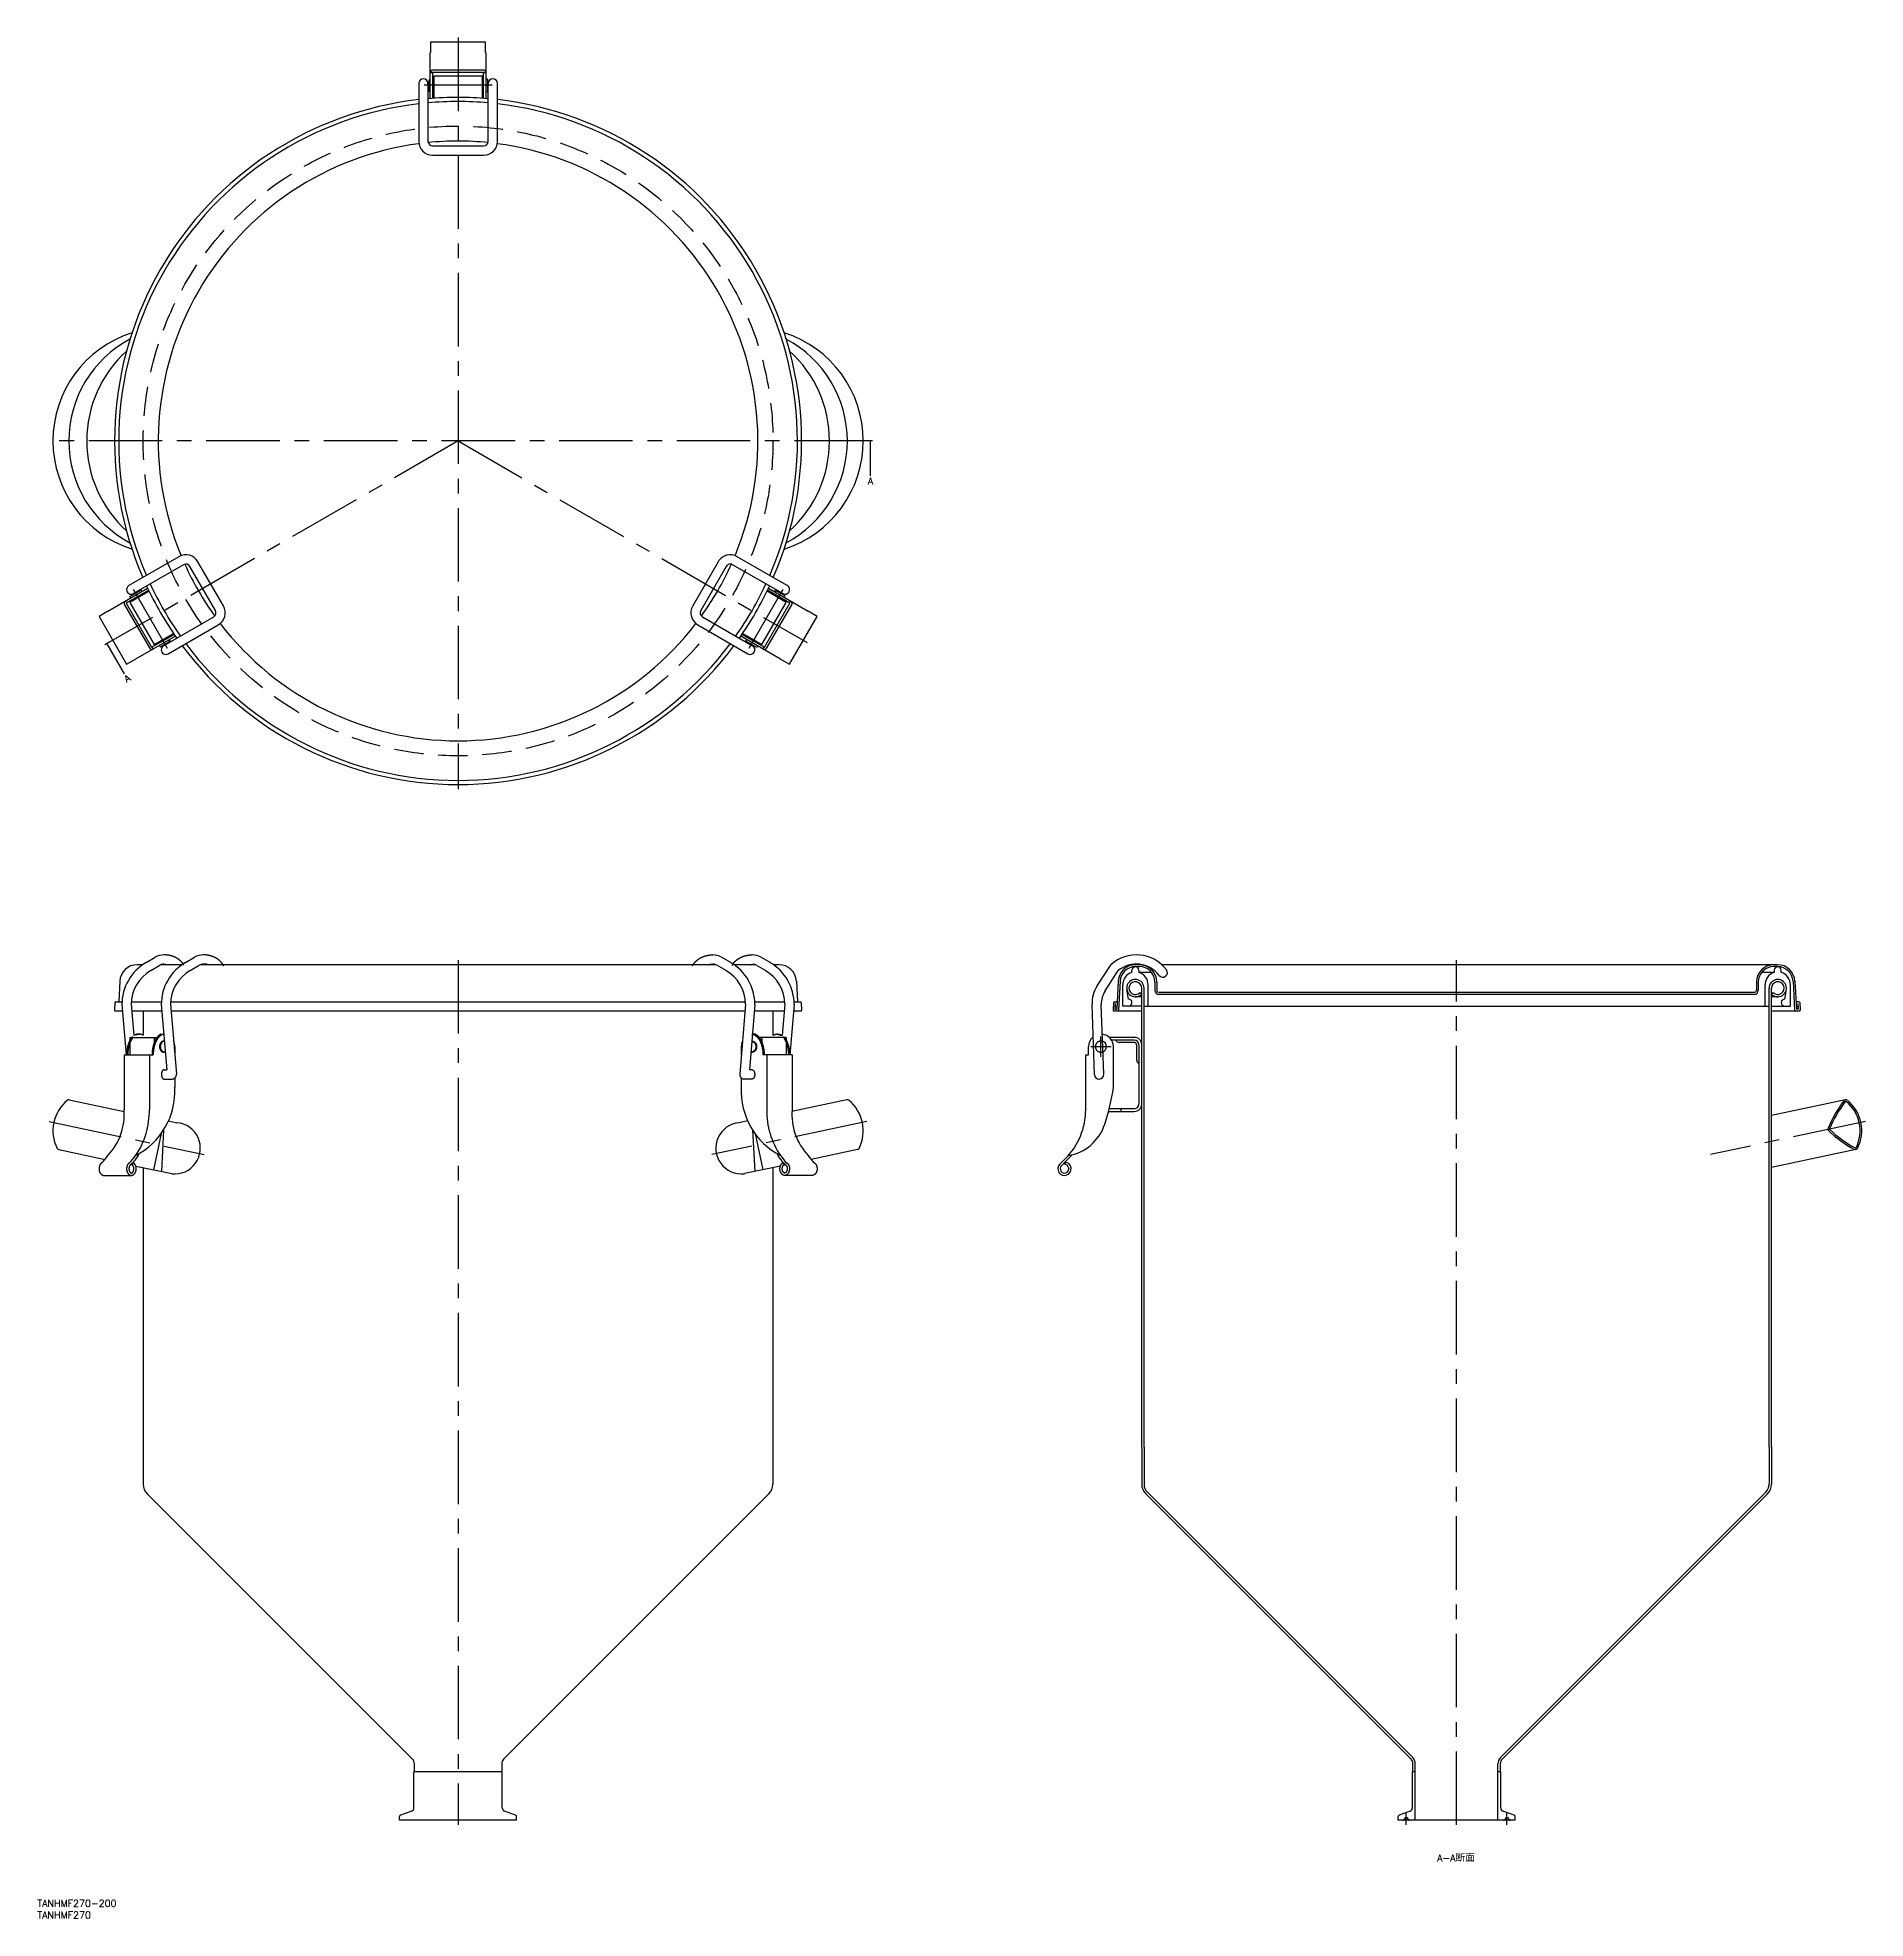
# Model space of a CAD drawing. Extents: x -182 to 608, y -638 to 174.
import ezdxf

# ---------------------------------------------------------------- set-up
doc = ezdxf.new("R2010")
doc.units = 0
doc.linetypes.add('CENTER', pattern=[50.8, 31.75, -6.35, 6.35, -6.35])
doc.linetypes.add('DASHED', pattern=[19.05, 12.7, -6.35])
doc.layers.get('0').update_dxf_attribs({"linetype": 'CONTINUOUS'})
doc.layers.add('CENTER', color=1, linetype='CONTINUOUS')
doc.styles.get("Standard").update_dxf_attribs({"font": 'txt.shx', "height": 3, "bigfont": 'bigfont.shx'})

msp = doc.modelspace()

# ---------------------------------------------------------------- texts
at = {"color": 137, "linetype": 'CONTINUOUS'}
for s, p in [('A', (177.01, -18.85)), ('A-A断面', (422.89, -613.55))]:
    msp.add_text(s, height=3, dxfattribs=at).set_placement(p)
msp.add_text('A', height=3, rotation=30, dxfattribs=at).set_placement((-143.16, -104.42))
at = {"color": 7, "linetype": 'CONTINUOUS'}
for s, p in [('TANHMF270-200', (-181.75, -633.09)), ('TANHMF270', (-181.75, -638.09))]:
    msp.add_text(s, height=3, dxfattribs=at).set_placement(p)

# ---------------------------------------------------------------- linework, layer by layer
at = {"color": 7, "linetype": 'CONTINUOUS'}
for p, q in [((11.9, 172.2), (-11.9, 172.2)), ((-11.9, 172.2), (-11.9, 167.76)), ((11.9, 167.76), (11.9, 172.2)), ((-12, 147.9), (-12, 167.76)), ((-11.9, 167.76), (-12, 167.76)), ((12, 167.76), (11.9, 167.76)), ((12, 167.76), (12, 147.9)), ((-17, 154.4), (-17, 129.4)), ((-12.7, 154.88), (-13.06, 154.88)), ((-13, 154.4), (-13, 129.4)), ((-12, 155.85), (-12.7, 155.85)), ((-12.7, 155.85), (-12.7, 151.35)), ((-11, 159), (-12, 159)), ((11, 159.2), (-11, 159.2)), ((-11, 159.2), (-11, 147.98)), ((-10.5, 155.6), (-11, 155.6)), ((10.75, 160.2), (-10.75, 160.2)), ((10.5, 157.6), (-10.5, 157.6)), ((-10.5, 157.6), (-10.5, 148.02)), ((10.5, 148.02), (10.5, 157.6)), ((11, 155.6), (10.5, 155.6)), ((11, 147.98), (11, 159.2)), ((12, 159), (11, 159)), ((12, 156.35), (12.7, 156.35)), ((12.7, 156.35), (12.7, 150.85)), ((12.7, 154.88), (13.06, 154.88)), ((13, 129.4), (13, 154.4)), ((17, 129.4), (17, 154.4)), ((-12, 150.88), (-13, 150.88)), ((-12.7, 151.35), (-12, 151.35)), ((-10.5, 151.6), (-11, 151.6)), ((11, 151.6), (10.5, 151.6)), ((12.7, 150.85), (12, 150.85)), ((12.7, 150.88), (13, 150.88)), ((-11, 127.4), (11, 127.4)), ((-11, 123.4), (11, 123.4)), ((-120.56, -49.98), (-142.21, -62.48)), ((-118.56, -53.44), (-140.21, -65.94)), ((-104.83, -73.23), (-115.83, -54.17)), ((-101.37, -71.23), (-112.37, -52.17)), ((112.37, -52.17), (101.37, -71.23)), ((115.83, -54.17), (104.83, -73.23)), ((140.21, -65.94), (118.56, -53.44)), ((142.21, -62.48), (120.56, -49.98)), ((-151.29, -73.49), (-134.09, -63.56)), ((-133.65, -64.46), (-143.37, -70.07)), ((-141.75, -67.18), (-136.99, -64.43)), ((-133.44, -64.91), (-141.74, -69.71)), ((-137.02, -64.44), (-137.17, -64.18)), ((-136.99, -64.43), (-136.64, -65.03)), ((141.74, -69.71), (133.44, -64.91)), ((143.37, -70.07), (133.65, -64.46)), ((134.09, -63.56), (151.29, -73.49)), ((136.67, -65.05), (137.17, -64.18)), ((137.42, -64.68), (137.07, -65.28)), ((141.32, -66.93), (137.42, -64.68)), ((-144.11, -70.79), (-133.36, -89.41)), ((-143.7, -69.11), (-143.2, -69.97)), ((-143.37, -70.07), (-132.37, -89.13)), ((-141.4, -67.78), (-141.75, -67.18)), ((-141.74, -69.71), (-131.24, -87.89)), ((-140.48, -66.44), (-140.66, -66.13)), ((-140.25, -68.27), (-140, -68.71)), ((-136.79, -66.27), (-136.54, -66.71)), ((131.24, -87.89), (141.74, -69.71)), ((132.37, -89.13), (143.37, -70.07)), ((133.36, -89.41), (144.11, -70.79)), ((136.54, -66.71), (136.79, -66.27)), ((140, -68.71), (140.25, -68.27)), ((140.48, -66.44), (140.66, -66.13)), ((140.97, -67.53), (141.32, -66.93)), ((143.2, -69.97), (143.7, -69.11)), ((-151.24, -73.57), (-155.08, -75.79)), ((-155.08, -75.79), (-143.18, -96.41)), ((-151.29, -73.49), (-151.24, -73.57)), ((-127.21, -88.46), (-105.56, -75.96)), ((-125.21, -91.92), (-103.56, -79.42)), ((103.56, -79.42), (125.21, -91.92)), ((105.56, -75.96), (127.21, -88.46)), ((143.18, -96.41), (155.08, -75.79)), ((151.24, -73.57), (151.29, -73.49)), ((155.08, -75.79), (151.24, -73.57)), ((-122.09, -84.34), (-139.29, -94.27)), ((-132.37, -89.13), (-122.65, -83.52)), ((-132.2, -89.03), (-131.7, -89.89)), ((-131.24, -87.89), (-122.94, -83.1)), ((-129.5, -86.89), (-129.25, -87.33)), ((-128.97, -88.32), (-128.62, -88.92)), ((-128.62, -88.92), (-124.72, -86.67)), ((-127.78, -88.44), (-127.6, -88.75)), ((-126.04, -84.89), (-125.79, -85.33)), ((-124.72, -86.67), (-125.07, -86.07)), ((-124.67, -85.83), (-124.17, -86.7)), ((139.29, -94.27), (122.09, -84.34)), ((122.65, -83.52), (132.37, -89.13)), ((122.94, -83.1), (131.24, -87.89)), ((124.32, -86.44), (124.17, -86.7)), ((124.29, -86.42), (124.64, -85.82)), ((129.05, -89.17), (124.29, -86.42)), ((125.79, -85.33), (126.04, -84.89)), ((127.78, -88.44), (127.6, -88.75)), ((129.4, -88.57), (129.05, -89.17)), ((129.25, -87.33), (129.5, -86.89)), ((131.7, -89.89), (132.2, -89.03)), ((-143.18, -96.41), (-139.34, -94.19)), ((-139.34, -94.19), (-139.29, -94.27)), ((139.29, -94.27), (139.34, -94.19)), ((139.34, -94.19), (143.18, -96.41)), ((-136.21, -226.2), (-138.64, -226.2)), ((-134.77, -225.28), (-130.82, -222.99)), ((-132.76, -228.74), (-128.81, -226.45)), ((-119.21, -226.2), (-128.3, -226.2)), ((-117.77, -225.28), (-113.82, -222.99)), ((-115.76, -228.74), (-111.81, -226.45)), ((111.3, -226.2), (-111.3, -226.2)), ((115.76, -228.74), (111.81, -226.45)), ((117.77, -225.28), (113.82, -222.99)), ((128.3, -226.2), (119.21, -226.2)), ((132.76, -228.74), (128.81, -226.45)), ((134.77, -225.28), (130.82, -222.99)), ((138.64, -226.2), (136.21, -226.2)), ((276.1, -235.35), (282.1, -226.1)), ((295.44, -226.2), (292.66, -226.2)), ((292.66, -227), (294.3, -227)), ((569.95, -226.2), (303.97, -226.2)), ((569.95, -227), (568.3, -227)), ((-146.13, -233.31), (-146.6, -242.2)), ((146.13, -233.31), (146.6, -242.2)), ((279.45, -237.52), (285.15, -228.76)), ((285.17, -233.31), (284.54, -245.4)), ((285.17, -233.31), (284.71, -242.2)), ((285.97, -233.35), (285.32, -245.82)), ((287.08, -244.08), (287.08, -234.87)), ((291.08, -229.58), (291.08, -228.58)), ((294.08, -228.58), (294.08, -229.58)), ((299.59, -229.58), (294.08, -229.58)), ((298.08, -244.08), (298.08, -234.87)), ((301, -233.7), (301, -237.2)), ((301.8, -233.7), (301.8, -237.2)), ((560.8, -233.7), (560.8, -237.2)), ((561.6, -233.7), (561.6, -237.2)), ((568.53, -229.58), (563.02, -229.58)), ((564.53, -244.08), (564.53, -234.87)), ((568.53, -228.58), (568.53, -229.58)), ((571.53, -229.58), (571.53, -228.58)), ((575.53, -244.08), (575.53, -234.87)), ((576.64, -233.35), (577.29, -245.82)), ((577.44, -233.31), (578.07, -245.4)), ((-148.22, -242.58), (-148.39, -245.78)), ((-147.82, -242.2), (-145.18, -242.2)), ((-145.21, -243.46), (-143.36, -265.19)), ((-141.21, -243.3), (-140.06, -256.84)), ((-141.17, -242.2), (-128.18, -242.2)), ((-128.21, -243.46), (-125.81, -271.59)), ((-124.21, -243.3), (-121.64, -273.42)), ((-124.17, -242.2), (124.17, -242.2)), ((124.21, -243.3), (121.64, -273.42)), ((128.21, -243.46), (125.81, -271.59)), ((128.18, -242.2), (141.17, -242.2)), ((141.21, -243.3), (140.05, -256.84)), ((145.21, -243.46), (143.36, -265.19)), ((145.18, -242.2), (147.82, -242.2)), ((148.22, -242.58), (148.39, -245.78)), ((274.9, -273.66), (273.85, -243.46)), ((278.9, -273.52), (277.85, -243.32)), ((283.08, -242.58), (282.92, -245.78)), ((283.48, -242.2), (284.71, -242.2)), ((283.86, -243), (283.74, -245.4)), ((289.58, -241.08), (288.86, -236.98)), ((295.3, -240.08), (292.55, -240.08)), ((294.51, -238.26), (295.3, -238.88)), ((295.3, -434.51), (295.3, -236.33)), ((296.3, -434.51), (296.3, -236.33)), ((559.8, -238.2), (302.8, -238.2)), ((559.8, -239), (302.8, -239)), ((566.3, -434.51), (566.3, -236.33)), ((567.3, -434.51), (567.3, -236.33)), ((568.09, -238.26), (567.3, -238.88)), ((570.05, -240.08), (567.3, -240.08)), ((573.03, -241.08), (573.75, -236.98)), ((579.12, -242.2), (577.9, -242.2)), ((578.74, -243), (578.87, -245.4)), ((579.52, -242.58), (579.69, -245.78)), ((-144.98, -246.2), (-147.99, -246.2)), ((-127.98, -246.2), (-140.97, -246.2)), ((-136, -246.2), (-136, -256.7)), ((123.97, -246.2), (-123.97, -246.2)), ((140.97, -246.2), (127.98, -246.2)), ((136, -246.2), (136, -256.7)), ((147.99, -246.2), (144.98, -246.2)), ((295.3, -246.2), (283.32, -246.2)), ((283.74, -245.4), (284.54, -245.4)), ((283.8, -244.2), (284.6, -244.2)), ((295.3, -244.08), (287.08, -244.08)), ((296.3, -244.08), (566.3, -244.08)), ((567.3, -244.08), (575.53, -244.08)), ((579.29, -246.2), (567.3, -246.2)), ((578.81, -244.2), (578.01, -244.2)), ((578.87, -245.4), (578.07, -245.4)), ((-141.74, -257.59), (-141.74, -265.19)), ((-141.74, -257.59), (-131.24, -257.59)), ((-138.17, -256.19), (-137.67, -256.19)), ((-131.24, -257.59), (-130.01, -257.59)), ((-131.24, -257.59), (-131.24, -259.8)), ((-128.46, -256.19), (-127.13, -256.19)), ((-126.87, -259.19), (-127.02, -259.19)), ((126.87, -259.19), (127.02, -259.19)), ((128.46, -256.19), (127.13, -256.19)), ((131.24, -257.59), (130.01, -257.59)), ((131.24, -257.59), (131.24, -259.8)), ((141.74, -257.59), (131.24, -257.59)), ((138.17, -256.19), (137.67, -256.19)), ((141.74, -257.59), (141.74, -265.19)), ((292.1, -257.59), (281.28, -257.59)), ((292.1, -258.79), (282.31, -258.79)), ((292.1, -259.79), (285.6, -259.79)), ((-144.28, -265.19), (-131.7, -265.19)), ((-144.28, -265.19), (-144.28, -288.73)), ((-133.36, -265.19), (-133.36, -288.73)), ((-126.67, -263.99), (-127.02, -263.99)), ((-122.34, -261.59), (-122.34, -265.14)), ((122.34, -261.59), (122.34, -265.14)), ((126.67, -263.99), (127.02, -263.99)), ((144.28, -265.19), (131.7, -265.19)), ((133.36, -265.19), (133.36, -288.73)), ((144.28, -265.19), (144.28, -288.73)), ((271.1, -265.19), (272.3, -265.19)), ((271.1, -288.73), (271.1, -265.19)), ((272.3, -265.19), (272.3, -261.59)), ((283.1, -279.19), (283.1, -261.59)), ((293.1, -260.79), (293.1, -267.29)), ((294.1, -260.79), (294.1, -286.39)), ((-127.02, -275.59), (-123.56, -275.59)), ((-127.01, -271.59), (-125.81, -271.59)), ((-122.34, -275.12), (-122.34, -279.19)), ((122.34, -275.12), (122.34, -279.19)), ((127.02, -275.59), (123.56, -275.59)), ((127.01, -271.59), (125.81, -271.59)), ((-167.94, -284.55), (-144.22, -289.59)), ((167.94, -284.55), (144.22, -289.59)), ((280.95, -289.59), (292.1, -289.59)), ((292.1, -288.39), (281.26, -288.39)), ((286.3, -288.39), (286.3, -289.59)), ((599.24, -284.55), (567.3, -291.33)), ((-128.26, -299.14), (-131.58, -314.77)), ((-127.23, -297.63), (-128.17, -315.49)), ((-125.08, -293.66), (-121.42, -294.43)), ((125.08, -293.66), (121.42, -294.43)), ((127.23, -297.63), (128.17, -315.49)), ((128.26, -299.14), (131.58, -314.77)), ((-172.51, -306.07), (-152.47, -310.32)), ((-151.29, -308.64), (-151.24, -308.64)), ((-139.34, -308.64), (-139.29, -308.64)), ((139.34, -308.64), (139.29, -308.64)), ((151.29, -308.64), (151.24, -308.64)), ((172.51, -306.07), (152.47, -310.32)), ((603.82, -306.07), (567.3, -313.83)), ((-140.66, -312.68), (-141.55, -312.68)), ((-140.66, -312.68), (-140.39, -311.66)), ((-140.39, -311.66), (-140.45, -311.66)), ((-139.22, -313.14), (-123.65, -316.45)), ((-136, -313.83), (-136, -434.51)), ((139.22, -313.14), (123.65, -316.45)), ((136, -313.83), (136, -434.51)), ((140.66, -312.68), (140.39, -311.66)), ((140.39, -311.66), (140.45, -311.66)), ((140.66, -312.68), (141.55, -312.68)), ((262.32, -309.94), (259.94, -312.32)), ((263.02, -310.65), (260.65, -313.03)), ((262.18, -311.5), (262.1, -312.49)), ((-152.98, -317.19), (-141.08, -317.19)), ((152.98, -317.19), (141.08, -317.19)), ((-136, -434.51), (-136, -450.51)), ((136, -434.51), (136, -450.51)), ((295.3, -434.51), (295.3, -450.51)), ((296.3, -434.51), (296.3, -450.51)), ((566.3, -434.51), (566.3, -450.51)), ((567.3, -434.51), (567.3, -450.51)), ((-19.67, -569.32), (-134.24, -454.75)), ((19.67, -569.32), (134.24, -454.75)), ((411.63, -569.32), (297.06, -454.75)), ((412.34, -568.62), (297.77, -454.05)), ((450.27, -568.62), (564.84, -454.05)), ((450.97, -569.32), (565.55, -454.75)), ((-19.05, -590.35), (-19.05, -574.73)), ((19.05, -574.73), (-19.05, -574.73)), ((-18.85, -574.73), (-18.85, -571.3)), ((18.85, -571.3), (18.85, -574.73)), ((19.05, -590.35), (19.05, -574.73)), ((412.25, -590.35), (412.25, -574.73)), ((413.45, -574.73), (412.25, -574.73)), ((412.45, -574.73), (412.45, -571.3)), ((413.45, -595.73), (413.45, -571.3)), ((449.15, -595.73), (449.15, -571.3)), ((450.35, -574.73), (449.15, -574.73)), ((450.15, -571.3), (450.15, -574.73)), ((450.35, -590.35), (450.35, -574.73)), ((-20.02, -591.73), (-24.86, -593.49)), ((24.86, -593.49), (20.02, -591.73)), ((411.29, -591.73), (406.44, -593.49)), ((456.17, -593.49), (451.32, -591.73)), ((-25.25, -595.73), (-25.25, -594.05)), ((25.25, -595.73), (-25.25, -595.73)), ((25.25, -595.73), (25.25, -594.05)), ((406.05, -595.73), (406.05, -594.05)), ((456.55, -595.73), (406.05, -595.73)), ((408.74, -595.09), (408.62, -595.37)), ((410.37, -595.09), (410.48, -595.37)), ((452.25, -595.07), (452.12, -595.37)), ((453.86, -595.07), (453.98, -595.37)), ((456.55, -595.73), (456.55, -594.05))]:
    msp.add_line(p, q, dxfattribs=at)
at = {"color": 7}
for points in [[(178, 0, 0), (178, -15.01, 0)], [(-151.73, -87.6, 0), (-144.22, -100.6, 0)], [(-126.38, -226.2, 0), (-126.39, -226.2, 0), (-126.39, -226.2, 0), (-126.4, -226.2, 0), (-126.41, -226.2, 0), (-126.41, -226.19, 0), (-126.42, -226.19, 0), (-126.42, -226.19, 0), (-126.43, -226.19, 0), (-126.43, -226.19, 0), (-126.44, -226.19, 0), (-126.44, -226.19, 0), (-126.45, -226.18, 0), (-126.46, -226.18, 0), (-126.46, -226.18, 0), (-126.47, -226.18, 0), (-126.47, -226.18, 0), (-126.48, -226.18, 0), (-126.49, -226.18, 0), (-126.49, -226.17, 0), (-126.5, -226.17, 0), (-126.5, -226.17, 0), (-126.51, -226.17, 0), (-126.51, -226.17, 0), (-126.52, -226.17, 0), (-126.53, -226.16, 0), (-126.53, -226.16, 0), (-126.54, -226.16, 0), (-126.54, -226.16, 0), (-126.55, -226.16, 0), (-126.56, -226.16, 0), (-126.56, -226.16, 0), (-126.57, -226.16, 0), (-126.57, -226.15, 0), (-126.58, -226.15, 0), (-126.58, -226.15, 0), (-126.59, -226.15, 0), (-126.59, -226.15, 0), (-126.6, -226.15, 0), (-126.61, -226.15, 0), (-126.61, -226.14, 0), (-126.62, -226.14, 0), (-126.62, -226.14, 0), (-126.63, -226.14, 0), (-126.64, -226.14, 0), (-126.64, -226.14, 0), (-126.65, -226.14, 0), (-126.65, -226.13, 0), (-126.66, -226.13, 0), (-126.67, -226.13, 0), (-126.67, -226.13, 0), (-126.68, -226.13, 0), (-126.68, -226.13, 0), (-126.69, -226.13, 0), (-126.69, -226.13, 0), (-126.7, -226.12, 0), (-126.71, -226.12, 0), (-126.71, -226.12, 0), (-126.72, -226.12, 0), (-126.72, -226.12, 0), (-126.73, -226.12, 0), (-126.74, -226.12, 0), (-126.74, -226.12, 0), (-126.75, -226.11, 0), (-126.75, -226.11, 0), (-126.76, -226.11, 0), (-126.77, -226.11, 0), (-126.77, -226.11, 0), (-126.78, -226.11, 0), (-126.78, -226.11, 0), (-126.79, -226.11, 0), (-126.79, -226.1, 0), (-126.8, -226.1, 0), (-126.81, -226.1, 0), (-126.81, -226.1, 0), (-126.82, -226.1, 0), (-126.82, -226.1, 0), (-126.83, -226.1, 0), (-126.84, -226.1, 0), (-126.84, -226.09, 0), (-126.85, -226.09, 0), (-126.85, -226.09, 0), (-126.86, -226.09, 0), (-126.86, -226.09, 0), (-126.87, -226.09, 0), (-126.88, -226.09, 0), (-126.88, -226.09, 0), (-126.89, -226.09, 0), (-126.89, -226.09, 0), (-126.9, -226.08, 0), (-126.91, -226.08, 0), (-126.91, -226.08, 0), (-126.92, -226.08, 0), (-126.92, -226.08, 0), (-126.93, -226.08, 0), (-126.94, -226.08, 0), (-126.94, -226.08, 0), (-126.95, -226.07, 0), (-126.95, -226.07, 0), (-126.96, -226.07, 0), (-126.97, -226.07, 0), (-126.97, -226.07, 0), (-126.98, -226.07, 0), (-126.98, -226.07, 0), (-126.99, -226.07, 0), (-127, -226.07, 0), (-127, -226.06, 0), (-127.01, -226.06, 0), (-127.01, -226.06, 0), (-127.02, -226.06, 0), (-127.03, -226.06, 0), (-127.03, -226.06, 0), (-127.04, -226.06, 0), (-127.04, -226.06, 0), (-127.05, -226.06, 0), (-127.06, -226.06, 0), (-127.06, -226.06, 0), (-127.07, -226.05, 0), (-127.07, -226.05, 0), (-127.08, -226.05, 0), (-127.09, -226.05, 0), (-127.09, -226.05, 0), (-127.1, -226.05, 0), (-127.1, -226.05, 0), (-127.11, -226.05, 0), (-127.12, -226.05, 0), (-127.12, -226.04, 0), (-127.13, -226.04, 0), (-127.13, -226.04, 0), (-127.14, -226.04, 0), (-127.15, -226.04, 0), (-127.15, -226.04, 0), (-127.16, -226.04, 0), (-127.16, -226.04, 0), (-127.17, -226.04, 0), (-127.18, -226.04, 0), (-127.18, -226.04, 0), (-127.19, -226.03, 0), (-127.19, -226.03, 0), (-127.2, -226.03, 0), (-127.21, -226.03, 0), (-127.21, -226.03, 0), (-127.22, -226.03, 0), (-127.22, -226.03, 0), (-127.23, -226.03, 0), (-127.24, -226.03, 0), (-127.24, -226.03, 0), (-127.25, -226.03, 0), (-127.25, -226.03, 0), (-127.26, -226.03, 0), (-127.27, -226.02, 0), (-127.27, -226.02, 0), (-127.28, -226.02, 0), (-127.28, -226.02, 0), (-127.29, -226.02, 0), (-127.3, -226.02, 0), (-127.3, -226.02, 0), (-127.31, -226.02, 0), (-127.31, -226.02, 0), (-127.32, -226.02, 0), (-127.33, -226.02, 0), (-127.33, -226.01, 0), (-127.34, -226.01, 0), (-127.34, -226.01, 0), (-127.35, -226.01, 0), (-127.36, -226.01, 0), (-127.36, -226.01, 0), (-127.37, -226.01, 0), (-127.38, -226.01, 0), (-127.38, -226.01, 0), (-127.39, -226.01, 0), (-127.39, -226.01, 0), (-127.4, -226.01, 0), (-127.41, -226.01, 0), (-127.41, -226, 0), (-127.42, -226, 0), (-127.42, -226, 0), (-127.43, -226, 0), (-127.44, -226, 0), (-127.44, -226, 0), (-127.45, -226, 0), (-127.45, -226, 0), (-127.46, -226, 0), (-127.47, -226, 0), (-127.47, -226, 0), (-127.48, -226, 0), (-127.48, -226, 0), (-127.49, -226, 0), (-127.5, -226, 0), (-127.5, -226, 0), (-127.51, -226, 0), (-127.52, -225.99, 0)], [(-108.07, -226.2, 0), (-108.08, -226.2, 0), (-108.08, -226.2, 0), (-108.09, -226.19, 0), (-108.1, -226.19, 0), (-108.11, -226.19, 0), (-108.12, -226.19, 0), (-108.13, -226.18, 0), (-108.14, -226.18, 0), (-108.15, -226.18, 0), (-108.16, -226.18, 0), (-108.17, -226.17, 0), (-108.18, -226.17, 0), (-108.19, -226.17, 0), (-108.2, -226.17, 0), (-108.21, -226.16, 0), (-108.22, -226.16, 0), (-108.23, -226.16, 0), (-108.24, -226.16, 0), (-108.25, -226.16, 0), (-108.26, -226.15, 0), (-108.27, -226.15, 0), (-108.28, -226.15, 0), (-108.29, -226.15, 0), (-108.3, -226.14, 0), (-108.31, -226.14, 0), (-108.31, -226.14, 0), (-108.33, -226.14, 0), (-108.33, -226.13, 0), (-108.34, -226.13, 0), (-108.35, -226.13, 0), (-108.36, -226.13, 0), (-108.37, -226.13, 0), (-108.38, -226.12, 0), (-108.39, -226.12, 0), (-108.4, -226.12, 0), (-108.41, -226.12, 0), (-108.42, -226.12, 0), (-108.43, -226.11, 0), (-108.44, -226.11, 0), (-108.45, -226.11, 0), (-108.46, -226.11, 0), (-108.47, -226.11, 0), (-108.48, -226.1, 0), (-108.49, -226.1, 0), (-108.5, -226.1, 0), (-108.51, -226.1, 0), (-108.52, -226.1, 0), (-108.53, -226.09, 0), (-108.54, -226.09, 0), (-108.55, -226.09, 0), (-108.56, -226.09, 0), (-108.57, -226.09, 0), (-108.58, -226.09, 0), (-108.59, -226.08, 0), (-108.6, -226.08, 0), (-108.61, -226.08, 0), (-108.62, -226.08, 0), (-108.63, -226.07, 0), (-108.64, -226.07, 0), (-108.65, -226.07, 0), (-108.66, -226.07, 0), (-108.67, -226.07, 0), (-108.68, -226.07, 0), (-108.69, -226.06, 0), (-108.7, -226.06, 0), (-108.71, -226.06, 0), (-108.72, -226.06, 0), (-108.73, -226.06, 0), (-108.74, -226.06, 0), (-108.75, -226.06, 0), (-108.76, -226.05, 0), (-108.77, -226.05, 0), (-108.78, -226.05, 0), (-108.79, -226.05, 0), (-108.8, -226.05, 0), (-108.81, -226.04, 0), (-108.82, -226.04, 0), (-108.83, -226.04, 0), (-108.84, -226.04, 0), (-108.85, -226.04, 0), (-108.86, -226.04, 0), (-108.87, -226.04, 0), (-108.88, -226.03, 0), (-108.89, -226.03, 0), (-108.9, -226.03, 0), (-108.91, -226.03, 0), (-108.92, -226.03, 0), (-108.93, -226.03, 0), (-108.94, -226.03, 0), (-108.95, -226.02, 0), (-108.96, -226.02, 0), (-108.97, -226.02, 0), (-108.98, -226.02, 0), (-108.99, -226.02, 0), (-109, -226.02, 0), (-109.01, -226.02, 0), (-109.02, -226.01, 0), (-109.03, -226.01, 0), (-109.04, -226.01, 0), (-109.05, -226.01, 0), (-109.06, -226.01, 0), (-109.07, -226.01, 0), (-109.08, -226.01, 0), (-109.09, -226.01, 0), (-109.1, -226, 0), (-109.11, -226, 0), (-109.12, -226, 0), (-109.13, -226, 0), (-109.14, -226, 0), (-109.15, -226, 0), (-109.16, -226, 0), (-109.17, -226, 0), (-109.18, -226, 0), (-109.19, -226, 0), (-109.2, -225.99, 0), (-109.21, -225.99, 0), (-109.22, -225.99, 0), (-109.23, -225.99, 0), (-109.24, -225.99, 0), (-109.25, -225.99, 0), (-109.26, -225.99, 0), (-109.27, -225.99, 0), (-109.28, -225.99, 0), (-109.29, -225.99, 0), (-109.3, -225.98, 0), (-109.31, -225.98, 0), (-109.32, -225.98, 0), (-109.33, -225.98, 0), (-109.34, -225.98, 0), (-109.35, -225.98, 0), (-109.36, -225.98, 0), (-109.37, -225.98, 0), (-109.38, -225.98, 0), (-109.39, -225.98, 0), (-109.4, -225.98, 0), (-109.41, -225.97, 0), (-109.42, -225.97, 0), (-109.43, -225.97, 0), (-109.44, -225.97, 0), (-109.45, -225.97, 0), (-109.46, -225.97, 0), (-109.47, -225.97, 0), (-109.48, -225.97, 0), (-109.49, -225.97, 0), (-109.5, -225.97, 0), (-109.52, -225.97, 0), (-109.53, -225.97, 0), (-109.53, -225.97, 0), (-109.55, -225.97, 0), (-109.56, -225.97, 0), (-109.57, -225.97, 0), (-109.58, -225.96, 0), (-109.59, -225.96, 0), (-109.6, -225.96, 0), (-109.61, -225.96, 0), (-109.62, -225.96, 0), (-109.63, -225.96, 0), (-109.64, -225.96, 0), (-109.65, -225.96, 0), (-109.66, -225.96, 0), (-109.67, -225.96, 0), (-109.68, -225.96, 0), (-109.69, -225.96, 0), (-109.7, -225.96, 0), (-109.71, -225.96, 0), (-109.72, -225.96, 0), (-109.73, -225.96, 0), (-109.74, -225.96, 0), (-109.75, -225.96, 0), (-109.76, -225.96, 0), (-109.77, -225.96, 0), (-109.78, -225.96, 0), (-109.79, -225.96, 0), (-109.8, -225.96, 0), (-109.81, -225.96, 0), (-109.82, -225.96, 0), (-109.83, -225.96, 0), (-109.84, -225.96, 0), (-109.85, -225.96, 0), (-109.86, -225.96, 0), (-109.87, -225.95, 0), (-109.88, -225.95, 0), (-109.89, -225.95, 0), (-109.9, -225.95, 0), (-109.91, -225.95, 0), (-109.92, -225.95, 0), (-109.94, -225.95, 0), (-109.94, -225.95, 0), (-109.95, -225.95, 0), (-109.97, -225.95, 0), (-109.98, -225.95, 0)], [(108.07, -226.2, 0), (108.08, -226.2, 0), (108.08, -226.2, 0), (108.09, -226.19, 0), (108.1, -226.19, 0), (108.11, -226.19, 0), (108.12, -226.19, 0), (108.13, -226.18, 0), (108.14, -226.18, 0), (108.15, -226.18, 0), (108.16, -226.18, 0), (108.17, -226.17, 0), (108.18, -226.17, 0), (108.19, -226.17, 0), (108.2, -226.17, 0), (108.21, -226.16, 0), (108.22, -226.16, 0), (108.23, -226.16, 0), (108.24, -226.16, 0), (108.25, -226.16, 0), (108.26, -226.15, 0), (108.27, -226.15, 0), (108.28, -226.15, 0), (108.29, -226.15, 0), (108.3, -226.14, 0), (108.31, -226.14, 0), (108.31, -226.14, 0), (108.33, -226.14, 0), (108.33, -226.13, 0), (108.34, -226.13, 0), (108.35, -226.13, 0), (108.36, -226.13, 0), (108.37, -226.13, 0), (108.38, -226.12, 0), (108.39, -226.12, 0), (108.4, -226.12, 0), (108.41, -226.12, 0), (108.42, -226.12, 0), (108.43, -226.11, 0), (108.44, -226.11, 0), (108.45, -226.11, 0), (108.46, -226.11, 0), (108.47, -226.11, 0), (108.48, -226.1, 0), (108.49, -226.1, 0), (108.5, -226.1, 0), (108.51, -226.1, 0), (108.52, -226.1, 0), (108.53, -226.09, 0), (108.54, -226.09, 0), (108.55, -226.09, 0), (108.56, -226.09, 0), (108.57, -226.09, 0), (108.58, -226.09, 0), (108.59, -226.08, 0), (108.6, -226.08, 0), (108.61, -226.08, 0), (108.62, -226.08, 0), (108.63, -226.07, 0), (108.64, -226.07, 0), (108.65, -226.07, 0), (108.66, -226.07, 0), (108.67, -226.07, 0), (108.68, -226.07, 0), (108.69, -226.06, 0), (108.7, -226.06, 0), (108.71, -226.06, 0), (108.72, -226.06, 0), (108.73, -226.06, 0), (108.74, -226.06, 0), (108.75, -226.06, 0), (108.76, -226.05, 0), (108.77, -226.05, 0), (108.78, -226.05, 0), (108.79, -226.05, 0), (108.8, -226.05, 0), (108.81, -226.04, 0), (108.82, -226.04, 0), (108.83, -226.04, 0), (108.84, -226.04, 0), (108.85, -226.04, 0), (108.86, -226.04, 0), (108.87, -226.04, 0), (108.88, -226.03, 0), (108.89, -226.03, 0), (108.9, -226.03, 0), (108.91, -226.03, 0), (108.92, -226.03, 0), (108.93, -226.03, 0), (108.94, -226.03, 0), (108.95, -226.02, 0), (108.96, -226.02, 0), (108.97, -226.02, 0), (108.98, -226.02, 0), (108.99, -226.02, 0), (109, -226.02, 0), (109.01, -226.02, 0), (109.02, -226.01, 0), (109.03, -226.01, 0), (109.04, -226.01, 0), (109.05, -226.01, 0), (109.06, -226.01, 0), (109.07, -226.01, 0), (109.08, -226.01, 0), (109.09, -226.01, 0), (109.1, -226, 0), (109.11, -226, 0), (109.12, -226, 0), (109.13, -226, 0), (109.14, -226, 0), (109.15, -226, 0), (109.16, -226, 0), (109.17, -226, 0), (109.18, -226, 0), (109.19, -226, 0), (109.2, -225.99, 0), (109.21, -225.99, 0), (109.22, -225.99, 0), (109.23, -225.99, 0), (109.24, -225.99, 0), (109.25, -225.99, 0), (109.26, -225.99, 0), (109.27, -225.99, 0), (109.28, -225.99, 0), (109.29, -225.99, 0), (109.3, -225.98, 0), (109.31, -225.98, 0), (109.32, -225.98, 0), (109.33, -225.98, 0), (109.34, -225.98, 0), (109.35, -225.98, 0), (109.36, -225.98, 0), (109.37, -225.98, 0), (109.38, -225.98, 0), (109.39, -225.98, 0), (109.4, -225.98, 0), (109.41, -225.97, 0), (109.42, -225.97, 0), (109.43, -225.97, 0), (109.44, -225.97, 0), (109.45, -225.97, 0), (109.46, -225.97, 0), (109.47, -225.97, 0), (109.48, -225.97, 0), (109.49, -225.97, 0), (109.5, -225.97, 0), (109.52, -225.97, 0), (109.53, -225.97, 0), (109.53, -225.97, 0), (109.55, -225.97, 0), (109.56, -225.97, 0), (109.57, -225.97, 0), (109.58, -225.96, 0), (109.59, -225.96, 0), (109.6, -225.96, 0), (109.61, -225.96, 0), (109.62, -225.96, 0), (109.63, -225.96, 0), (109.64, -225.96, 0), (109.65, -225.96, 0), (109.66, -225.96, 0), (109.67, -225.96, 0), (109.68, -225.96, 0), (109.69, -225.96, 0), (109.7, -225.96, 0), (109.71, -225.96, 0), (109.72, -225.96, 0), (109.73, -225.96, 0), (109.74, -225.96, 0), (109.75, -225.96, 0), (109.76, -225.96, 0), (109.77, -225.96, 0), (109.78, -225.96, 0), (109.79, -225.96, 0), (109.8, -225.96, 0), (109.81, -225.96, 0), (109.82, -225.96, 0), (109.83, -225.96, 0), (109.84, -225.96, 0), (109.85, -225.96, 0), (109.86, -225.96, 0), (109.87, -225.95, 0), (109.88, -225.95, 0), (109.89, -225.95, 0), (109.9, -225.95, 0), (109.91, -225.95, 0), (109.92, -225.95, 0), (109.94, -225.95, 0), (109.94, -225.95, 0), (109.95, -225.95, 0), (109.97, -225.95, 0), (109.98, -225.95, 0)], [(126.38, -226.2, 0), (126.39, -226.2, 0), (126.39, -226.2, 0), (126.4, -226.2, 0), (126.41, -226.2, 0), (126.41, -226.19, 0), (126.42, -226.19, 0), (126.42, -226.19, 0), (126.43, -226.19, 0), (126.43, -226.19, 0), (126.44, -226.19, 0), (126.44, -226.19, 0), (126.45, -226.18, 0), (126.46, -226.18, 0), (126.46, -226.18, 0), (126.47, -226.18, 0), (126.47, -226.18, 0), (126.48, -226.18, 0), (126.49, -226.18, 0), (126.49, -226.17, 0), (126.5, -226.17, 0), (126.5, -226.17, 0), (126.51, -226.17, 0), (126.51, -226.17, 0), (126.52, -226.17, 0), (126.53, -226.16, 0), (126.53, -226.16, 0), (126.54, -226.16, 0), (126.54, -226.16, 0), (126.55, -226.16, 0), (126.56, -226.16, 0), (126.56, -226.16, 0), (126.57, -226.16, 0), (126.57, -226.15, 0), (126.58, -226.15, 0), (126.58, -226.15, 0), (126.59, -226.15, 0), (126.59, -226.15, 0), (126.6, -226.15, 0), (126.61, -226.15, 0), (126.61, -226.14, 0), (126.62, -226.14, 0), (126.62, -226.14, 0), (126.63, -226.14, 0), (126.64, -226.14, 0), (126.64, -226.14, 0), (126.65, -226.14, 0), (126.65, -226.13, 0), (126.66, -226.13, 0), (126.67, -226.13, 0), (126.67, -226.13, 0), (126.68, -226.13, 0), (126.68, -226.13, 0), (126.69, -226.13, 0), (126.69, -226.13, 0), (126.7, -226.12, 0), (126.71, -226.12, 0), (126.71, -226.12, 0), (126.72, -226.12, 0), (126.72, -226.12, 0), (126.73, -226.12, 0), (126.74, -226.12, 0), (126.74, -226.12, 0), (126.75, -226.11, 0), (126.75, -226.11, 0), (126.76, -226.11, 0), (126.77, -226.11, 0), (126.77, -226.11, 0), (126.78, -226.11, 0), (126.78, -226.11, 0), (126.79, -226.11, 0), (126.79, -226.1, 0), (126.8, -226.1, 0), (126.81, -226.1, 0), (126.81, -226.1, 0), (126.82, -226.1, 0), (126.82, -226.1, 0), (126.83, -226.1, 0), (126.84, -226.1, 0), (126.84, -226.09, 0), (126.85, -226.09, 0), (126.85, -226.09, 0), (126.86, -226.09, 0), (126.86, -226.09, 0), (126.87, -226.09, 0), (126.88, -226.09, 0), (126.88, -226.09, 0), (126.89, -226.09, 0), (126.89, -226.09, 0), (126.9, -226.08, 0), (126.91, -226.08, 0), (126.91, -226.08, 0), (126.92, -226.08, 0), (126.92, -226.08, 0), (126.93, -226.08, 0), (126.94, -226.08, 0), (126.94, -226.08, 0), (126.95, -226.07, 0), (126.95, -226.07, 0), (126.96, -226.07, 0), (126.97, -226.07, 0), (126.97, -226.07, 0), (126.98, -226.07, 0), (126.98, -226.07, 0), (126.99, -226.07, 0), (127, -226.07, 0), (127, -226.06, 0), (127.01, -226.06, 0), (127.01, -226.06, 0), (127.02, -226.06, 0), (127.03, -226.06, 0), (127.03, -226.06, 0), (127.04, -226.06, 0), (127.04, -226.06, 0), (127.05, -226.06, 0), (127.06, -226.06, 0), (127.06, -226.06, 0), (127.07, -226.05, 0), (127.07, -226.05, 0), (127.08, -226.05, 0), (127.09, -226.05, 0), (127.09, -226.05, 0), (127.1, -226.05, 0), (127.1, -226.05, 0), (127.11, -226.05, 0), (127.12, -226.05, 0), (127.12, -226.04, 0), (127.13, -226.04, 0), (127.13, -226.04, 0), (127.14, -226.04, 0), (127.15, -226.04, 0), (127.15, -226.04, 0), (127.16, -226.04, 0), (127.16, -226.04, 0), (127.17, -226.04, 0), (127.18, -226.04, 0), (127.18, -226.04, 0), (127.19, -226.03, 0), (127.19, -226.03, 0), (127.2, -226.03, 0), (127.21, -226.03, 0), (127.21, -226.03, 0), (127.22, -226.03, 0), (127.22, -226.03, 0), (127.23, -226.03, 0), (127.24, -226.03, 0), (127.24, -226.03, 0), (127.25, -226.03, 0), (127.25, -226.03, 0), (127.26, -226.03, 0), (127.27, -226.02, 0), (127.27, -226.02, 0), (127.28, -226.02, 0), (127.28, -226.02, 0), (127.29, -226.02, 0), (127.3, -226.02, 0), (127.3, -226.02, 0), (127.31, -226.02, 0), (127.31, -226.02, 0), (127.32, -226.02, 0), (127.33, -226.02, 0), (127.33, -226.01, 0), (127.34, -226.01, 0), (127.34, -226.01, 0), (127.35, -226.01, 0), (127.36, -226.01, 0), (127.36, -226.01, 0), (127.37, -226.01, 0), (127.38, -226.01, 0), (127.38, -226.01, 0), (127.39, -226.01, 0), (127.39, -226.01, 0), (127.4, -226.01, 0), (127.41, -226.01, 0), (127.41, -226, 0), (127.42, -226, 0), (127.42, -226, 0), (127.43, -226, 0), (127.44, -226, 0), (127.44, -226, 0), (127.45, -226, 0), (127.45, -226, 0), (127.46, -226, 0), (127.47, -226, 0), (127.47, -226, 0), (127.48, -226, 0), (127.48, -226, 0), (127.49, -226, 0), (127.5, -226, 0), (127.5, -226, 0), (127.51, -226, 0), (127.52, -225.99, 0)], [(-128.46, -256.19, 0), (-128.48, -256.2, 0), (-128.5, -256.21, 0), (-128.53, -256.23, 0), (-128.55, -256.24, 0), (-128.57, -256.25, 0), (-128.59, -256.26, 0), (-128.61, -256.28, 0), (-128.63, -256.29, 0), (-128.65, -256.31, 0), (-128.67, -256.32, 0), (-128.69, -256.33, 0), (-128.72, -256.35, 0), (-128.74, -256.36, 0), (-128.76, -256.38, 0), (-128.78, -256.39, 0), (-128.8, -256.4, 0), (-128.82, -256.42, 0), (-128.84, -256.43, 0), (-128.86, -256.45, 0), (-128.88, -256.46, 0), (-128.9, -256.48, 0), (-128.92, -256.49, 0), (-128.94, -256.51, 0), (-128.96, -256.52, 0), (-128.98, -256.54, 0), (-129, -256.56, 0), (-129.02, -256.57, 0), (-129.04, -256.59, 0), (-129.06, -256.6, 0), (-129.08, -256.62, 0), (-129.1, -256.64, 0), (-129.12, -256.65, 0), (-129.14, -256.67, 0), (-129.16, -256.69, 0), (-129.18, -256.7, 0), (-129.2, -256.72, 0), (-129.22, -256.74, 0), (-129.24, -256.76, 0), (-129.26, -256.77, 0), (-129.28, -256.79, 0), (-129.3, -256.81, 0), (-129.32, -256.83, 0), (-129.34, -256.85, 0), (-129.36, -256.86, 0), (-129.38, -256.88, 0), (-129.4, -256.9, 0), (-129.42, -256.92, 0), (-129.44, -256.94, 0), (-129.46, -256.96, 0), (-129.47, -256.98, 0), (-129.49, -256.99, 0), (-129.51, -257.01, 0), (-129.53, -257.03, 0), (-129.55, -257.05, 0), (-129.57, -257.07, 0), (-129.59, -257.09, 0), (-129.6, -257.11, 0), (-129.62, -257.13, 0), (-129.64, -257.15, 0), (-129.66, -257.17, 0), (-129.68, -257.19, 0), (-129.7, -257.21, 0), (-129.72, -257.23, 0), (-129.73, -257.25, 0), (-129.75, -257.27, 0), (-129.77, -257.29, 0), (-129.79, -257.31, 0), (-129.81, -257.33, 0), (-129.82, -257.36, 0), (-129.84, -257.38, 0), (-129.86, -257.4, 0), (-129.88, -257.42, 0), (-129.9, -257.44, 0), (-129.91, -257.46, 0), (-129.93, -257.49, 0), (-129.95, -257.51, 0), (-129.97, -257.53, 0), (-129.98, -257.55, 0), (-130, -257.57, 0), (-130.02, -257.6, 0), (-130.03, -257.62, 0), (-130.05, -257.64, 0), (-130.07, -257.67, 0), (-130.09, -257.69, 0), (-130.1, -257.71, 0), (-130.12, -257.73, 0), (-130.14, -257.76, 0), (-130.15, -257.78, 0), (-130.17, -257.8, 0), (-130.19, -257.83, 0), (-130.21, -257.85, 0), (-130.22, -257.87, 0), (-130.24, -257.9, 0), (-130.25, -257.92, 0), (-130.27, -257.95, 0), (-130.29, -257.97, 0), (-130.3, -257.99, 0), (-130.32, -258.02, 0), (-130.34, -258.04, 0), (-130.35, -258.07, 0), (-130.37, -258.09, 0), (-130.38, -258.12, 0), (-130.4, -258.14, 0), (-130.42, -258.17, 0), (-130.43, -258.19, 0), (-130.45, -258.22, 0), (-130.46, -258.24, 0), (-130.48, -258.27, 0), (-130.49, -258.29, 0), (-130.51, -258.32, 0), (-130.53, -258.34, 0), (-130.54, -258.37, 0), (-130.56, -258.4, 0), (-130.57, -258.42, 0), (-130.59, -258.45, 0), (-130.6, -258.47, 0), (-130.62, -258.5, 0), (-130.63, -258.53, 0), (-130.65, -258.55, 0), (-130.66, -258.58, 0), (-130.68, -258.61, 0), (-130.69, -258.63, 0), (-130.71, -258.66, 0), (-130.72, -258.69, 0), (-130.74, -258.71, 0), (-130.75, -258.74, 0), (-130.76, -258.77, 0), (-130.78, -258.8, 0), (-130.79, -258.82, 0), (-130.81, -258.85, 0), (-130.82, -258.88, 0), (-130.84, -258.91, 0), (-130.85, -258.93, 0), (-130.86, -258.96, 0), (-130.88, -258.99, 0), (-130.89, -259.02, 0), (-130.91, -259.05, 0), (-130.92, -259.07, 0), (-130.93, -259.1, 0), (-130.95, -259.13, 0), (-130.96, -259.16, 0), (-130.97, -259.19, 0), (-130.99, -259.22, 0), (-131, -259.24, 0), (-131.01, -259.27, 0), (-131.03, -259.3, 0), (-131.04, -259.33, 0), (-131.05, -259.36, 0), (-131.06, -259.39, 0), (-131.08, -259.42, 0), (-131.09, -259.45, 0), (-131.1, -259.48, 0), (-131.12, -259.51, 0), (-131.13, -259.54, 0), (-131.14, -259.57, 0), (-131.15, -259.6, 0), (-131.17, -259.62, 0), (-131.18, -259.65, 0), (-131.19, -259.69, 0), (-131.2, -259.71, 0), (-131.22, -259.75, 0), (-131.23, -259.78, 0), (-131.24, -259.81, 0), (-131.25, -259.84, 0), (-131.26, -259.87, 0), (-131.28, -259.9, 0), (-131.29, -259.93, 0), (-131.3, -259.96, 0), (-131.31, -259.99, 0), (-131.32, -260.02, 0), (-131.33, -260.05, 0), (-131.34, -260.08, 0), (-131.36, -260.11, 0), (-131.37, -260.14, 0), (-131.38, -260.18, 0), (-131.39, -260.21, 0), (-131.4, -260.24, 0), (-131.41, -260.27, 0), (-131.42, -260.3, 0), (-131.43, -260.33, 0), (-131.44, -260.36, 0), (-131.46, -260.4, 0), (-131.47, -260.43, 0), (-131.48, -260.46, 0), (-131.49, -260.49, 0), (-131.5, -260.52, 0), (-131.51, -260.56, 0), (-131.52, -260.59, 0), (-131.53, -260.62, 0), (-131.54, -260.65, 0), (-131.55, -260.68, 0), (-131.56, -260.72, 0), (-131.57, -260.75, 0), (-131.58, -260.78, 0), (-131.59, -260.81, 0), (-131.6, -260.85, 0), (-131.61, -260.88, 0), (-131.62, -260.91, 0), (-131.62, -260.94, 0), (-131.63, -260.98, 0), (-131.64, -261.01, 0), (-131.65, -261.04, 0), (-131.66, -261.08, 0), (-131.67, -261.11, 0), (-131.68, -261.14, 0), (-131.69, -261.18, 0), (-131.7, -261.21, 0), (-131.71, -261.24, 0), (-131.72, -261.28, 0), (-131.72, -261.31, 0), (-131.73, -261.34, 0), (-131.74, -261.38, 0), (-131.75, -261.41, 0), (-131.76, -261.44, 0), (-131.77, -261.48, 0), (-131.77, -261.51, 0), (-131.78, -261.55, 0), (-131.79, -261.58, 0), (-131.8, -261.61, 0), (-131.81, -261.65, 0), (-131.81, -261.68, 0), (-131.82, -261.72, 0), (-131.83, -261.75, 0), (-131.84, -261.79, 0), (-131.84, -261.82, 0), (-131.85, -261.85, 0), (-131.86, -261.89, 0), (-131.87, -261.92, 0), (-131.87, -261.96, 0), (-131.88, -261.99, 0), (-131.89, -262.02, 0), (-131.89, -262.06, 0), (-131.9, -262.1, 0), (-131.91, -262.13, 0), (-131.91, -262.16, 0), (-131.92, -262.2, 0), (-131.93, -262.23, 0), (-131.93, -262.27, 0), (-131.94, -262.3, 0), (-131.95, -262.34, 0), (-131.95, -262.37, 0), (-131.96, -262.41, 0), (-131.97, -262.44, 0), (-131.97, -262.48, 0), (-131.98, -262.51, 0), (-131.98, -262.55, 0), (-131.99, -262.58, 0), (-132, -262.62, 0), (-132, -262.65, 0), (-132.01, -262.69, 0), (-132.01, -262.73, 0), (-132.02, -262.76, 0), (-132.02, -262.8, 0), (-132.03, -262.83, 0), (-132.03, -262.87, 0), (-132.04, -262.9, 0), (-132.04, -262.94, 0), (-132.05, -262.97, 0), (-132.05, -263.01, 0), (-132.06, -263.05, 0), (-132.06, -263.08, 0), (-132.07, -263.12, 0), (-132.07, -263.15, 0), (-132.08, -263.19, 0), (-132.08, -263.22, 0), (-132.08, -263.26, 0), (-132.09, -263.3, 0), (-132.09, -263.33, 0), (-132.1, -263.37, 0), (-132.1, -263.4, 0), (-132.1, -263.44, 0), (-132.11, -263.48, 0), (-132.11, -263.51, 0), (-132.12, -263.55, 0), (-132.12, -263.58, 0), (-132.12, -263.62, 0), (-132.13, -263.66, 0), (-132.13, -263.69, 0), (-132.13, -263.73, 0), (-132.14, -263.76, 0), (-132.14, -263.8, 0), (-132.14, -263.84, 0), (-132.15, -263.87, 0), (-132.15, -263.91, 0), (-132.15, -263.95, 0), (-132.15, -263.98, 0), (-132.16, -264.02, 0), (-132.16, -264.06, 0), (-132.16, -264.09, 0), (-132.16, -264.13, 0), (-132.17, -264.17, 0), (-132.17, -264.2, 0), (-132.17, -264.24, 0), (-132.17, -264.27, 0), (-132.18, -264.31, 0), (-132.18, -264.35, 0), (-132.18, -264.38, 0), (-132.18, -264.42, 0), (-132.18, -264.46, 0), (-132.18, -264.49, 0), (-132.19, -264.53, 0), (-132.19, -264.57, 0), (-132.19, -264.6, 0), (-132.19, -264.64, 0), (-132.19, -264.68, 0), (-132.19, -264.71, 0), (-132.19, -264.75, 0), (-132.19, -264.79, 0), (-132.19, -264.82, 0), (-132.19, -264.86, 0), (-132.19, -264.89, 0), (-132.2, -264.93, 0), (-132.2, -264.97, 0), (-132.2, -265, 0), (-132.2, -265.04, 0), (-132.2, -265.08, 0), (-132.2, -265.12, 0), (-132.2, -265.15, 0), (-132.2, -265.19, 0)], [(128.46, -256.19, 0), (128.48, -256.2, 0), (128.5, -256.21, 0), (128.53, -256.23, 0), (128.55, -256.24, 0), (128.57, -256.25, 0), (128.59, -256.26, 0), (128.61, -256.28, 0), (128.63, -256.29, 0), (128.65, -256.31, 0), (128.67, -256.32, 0), (128.69, -256.33, 0), (128.72, -256.35, 0), (128.74, -256.36, 0), (128.76, -256.38, 0), (128.78, -256.39, 0), (128.8, -256.4, 0), (128.82, -256.42, 0), (128.84, -256.43, 0), (128.86, -256.45, 0), (128.88, -256.46, 0), (128.9, -256.48, 0), (128.92, -256.49, 0), (128.94, -256.51, 0), (128.96, -256.52, 0), (128.98, -256.54, 0), (129, -256.56, 0), (129.02, -256.57, 0), (129.04, -256.59, 0), (129.06, -256.6, 0), (129.08, -256.62, 0), (129.1, -256.64, 0), (129.12, -256.65, 0), (129.14, -256.67, 0), (129.16, -256.69, 0), (129.18, -256.7, 0), (129.2, -256.72, 0), (129.22, -256.74, 0), (129.24, -256.76, 0), (129.26, -256.77, 0), (129.28, -256.79, 0), (129.3, -256.81, 0), (129.32, -256.83, 0), (129.34, -256.85, 0), (129.36, -256.86, 0), (129.38, -256.88, 0), (129.4, -256.9, 0), (129.42, -256.92, 0), (129.44, -256.94, 0), (129.46, -256.96, 0), (129.47, -256.98, 0), (129.49, -256.99, 0), (129.51, -257.01, 0), (129.53, -257.03, 0), (129.55, -257.05, 0), (129.57, -257.07, 0), (129.59, -257.09, 0), (129.6, -257.11, 0), (129.62, -257.13, 0), (129.64, -257.15, 0), (129.66, -257.17, 0), (129.68, -257.19, 0), (129.7, -257.21, 0), (129.72, -257.23, 0), (129.73, -257.25, 0), (129.75, -257.27, 0), (129.77, -257.29, 0), (129.79, -257.31, 0), (129.81, -257.33, 0), (129.82, -257.36, 0), (129.84, -257.38, 0), (129.86, -257.4, 0), (129.88, -257.42, 0), (129.9, -257.44, 0), (129.91, -257.46, 0), (129.93, -257.49, 0), (129.95, -257.51, 0), (129.97, -257.53, 0), (129.98, -257.55, 0), (130, -257.57, 0), (130.02, -257.6, 0), (130.03, -257.62, 0), (130.05, -257.64, 0), (130.07, -257.67, 0), (130.09, -257.69, 0), (130.1, -257.71, 0), (130.12, -257.73, 0), (130.14, -257.76, 0), (130.15, -257.78, 0), (130.17, -257.8, 0), (130.19, -257.83, 0), (130.21, -257.85, 0), (130.22, -257.87, 0), (130.24, -257.9, 0), (130.25, -257.92, 0), (130.27, -257.95, 0), (130.29, -257.97, 0), (130.3, -257.99, 0), (130.32, -258.02, 0), (130.34, -258.04, 0), (130.35, -258.07, 0), (130.37, -258.09, 0), (130.38, -258.12, 0), (130.4, -258.14, 0), (130.42, -258.17, 0), (130.43, -258.19, 0), (130.45, -258.22, 0), (130.46, -258.24, 0), (130.48, -258.27, 0), (130.49, -258.29, 0), (130.51, -258.32, 0), (130.53, -258.34, 0), (130.54, -258.37, 0), (130.56, -258.4, 0), (130.57, -258.42, 0), (130.59, -258.45, 0), (130.6, -258.47, 0), (130.62, -258.5, 0), (130.63, -258.53, 0), (130.65, -258.55, 0), (130.66, -258.58, 0), (130.68, -258.61, 0), (130.69, -258.63, 0), (130.71, -258.66, 0), (130.72, -258.69, 0), (130.74, -258.71, 0), (130.75, -258.74, 0), (130.76, -258.77, 0), (130.78, -258.8, 0), (130.79, -258.82, 0), (130.81, -258.85, 0), (130.82, -258.88, 0), (130.84, -258.91, 0), (130.85, -258.93, 0), (130.86, -258.96, 0), (130.88, -258.99, 0), (130.89, -259.02, 0), (130.91, -259.05, 0), (130.92, -259.07, 0), (130.93, -259.1, 0), (130.95, -259.13, 0), (130.96, -259.16, 0), (130.97, -259.19, 0), (130.99, -259.22, 0), (131, -259.24, 0), (131.01, -259.27, 0), (131.03, -259.3, 0), (131.04, -259.33, 0), (131.05, -259.36, 0), (131.06, -259.39, 0), (131.08, -259.42, 0), (131.09, -259.45, 0), (131.1, -259.48, 0), (131.12, -259.51, 0), (131.13, -259.54, 0), (131.14, -259.57, 0), (131.15, -259.6, 0), (131.17, -259.62, 0), (131.18, -259.65, 0), (131.19, -259.69, 0), (131.2, -259.71, 0), (131.22, -259.75, 0), (131.23, -259.78, 0), (131.24, -259.81, 0), (131.25, -259.84, 0), (131.26, -259.87, 0), (131.28, -259.9, 0), (131.29, -259.93, 0), (131.3, -259.96, 0), (131.31, -259.99, 0), (131.32, -260.02, 0), (131.33, -260.05, 0), (131.34, -260.08, 0), (131.36, -260.11, 0), (131.37, -260.14, 0), (131.38, -260.18, 0), (131.39, -260.21, 0), (131.4, -260.24, 0), (131.41, -260.27, 0), (131.42, -260.3, 0), (131.43, -260.33, 0), (131.44, -260.36, 0), (131.46, -260.4, 0), (131.47, -260.43, 0), (131.48, -260.46, 0), (131.49, -260.49, 0), (131.5, -260.52, 0), (131.51, -260.56, 0), (131.52, -260.59, 0), (131.53, -260.62, 0), (131.54, -260.65, 0), (131.55, -260.68, 0), (131.56, -260.72, 0), (131.57, -260.75, 0), (131.58, -260.78, 0), (131.59, -260.81, 0), (131.6, -260.85, 0), (131.61, -260.88, 0), (131.62, -260.91, 0), (131.62, -260.94, 0), (131.63, -260.98, 0), (131.64, -261.01, 0), (131.65, -261.04, 0), (131.66, -261.08, 0), (131.67, -261.11, 0), (131.68, -261.14, 0), (131.69, -261.18, 0), (131.7, -261.21, 0), (131.71, -261.24, 0), (131.72, -261.28, 0), (131.72, -261.31, 0), (131.73, -261.34, 0), (131.74, -261.38, 0), (131.75, -261.41, 0), (131.76, -261.44, 0), (131.77, -261.48, 0), (131.77, -261.51, 0), (131.78, -261.55, 0), (131.79, -261.58, 0), (131.8, -261.61, 0), (131.81, -261.65, 0), (131.81, -261.68, 0), (131.82, -261.72, 0), (131.83, -261.75, 0), (131.84, -261.79, 0), (131.84, -261.82, 0), (131.85, -261.85, 0), (131.86, -261.89, 0), (131.87, -261.92, 0), (131.87, -261.96, 0), (131.88, -261.99, 0), (131.89, -262.02, 0), (131.89, -262.06, 0), (131.9, -262.1, 0), (131.91, -262.13, 0), (131.91, -262.16, 0), (131.92, -262.2, 0), (131.93, -262.23, 0), (131.93, -262.27, 0), (131.94, -262.3, 0), (131.95, -262.34, 0), (131.95, -262.37, 0), (131.96, -262.41, 0), (131.97, -262.44, 0), (131.97, -262.48, 0), (131.98, -262.51, 0), (131.98, -262.55, 0), (131.99, -262.58, 0), (132, -262.62, 0), (132, -262.65, 0), (132.01, -262.69, 0), (132.01, -262.73, 0), (132.02, -262.76, 0), (132.02, -262.8, 0), (132.03, -262.83, 0), (132.03, -262.87, 0), (132.04, -262.9, 0), (132.04, -262.94, 0), (132.05, -262.97, 0), (132.05, -263.01, 0), (132.06, -263.05, 0), (132.06, -263.08, 0), (132.07, -263.12, 0), (132.07, -263.15, 0), (132.08, -263.19, 0), (132.08, -263.22, 0), (132.08, -263.26, 0), (132.09, -263.3, 0), (132.09, -263.33, 0), (132.1, -263.37, 0), (132.1, -263.4, 0), (132.1, -263.44, 0), (132.11, -263.48, 0), (132.11, -263.51, 0), (132.12, -263.55, 0), (132.12, -263.58, 0), (132.12, -263.62, 0), (132.13, -263.66, 0), (132.13, -263.69, 0), (132.13, -263.73, 0), (132.14, -263.76, 0), (132.14, -263.8, 0), (132.14, -263.84, 0), (132.15, -263.87, 0), (132.15, -263.91, 0), (132.15, -263.95, 0), (132.15, -263.98, 0), (132.16, -264.02, 0), (132.16, -264.06, 0), (132.16, -264.09, 0), (132.16, -264.13, 0), (132.17, -264.17, 0), (132.17, -264.2, 0), (132.17, -264.24, 0), (132.17, -264.27, 0), (132.18, -264.31, 0), (132.18, -264.35, 0), (132.18, -264.38, 0), (132.18, -264.42, 0), (132.18, -264.46, 0), (132.18, -264.49, 0), (132.19, -264.53, 0), (132.19, -264.57, 0), (132.19, -264.6, 0), (132.19, -264.64, 0), (132.19, -264.68, 0), (132.19, -264.71, 0), (132.19, -264.75, 0), (132.19, -264.79, 0), (132.19, -264.82, 0), (132.19, -264.86, 0), (132.19, -264.89, 0), (132.2, -264.93, 0), (132.2, -264.97, 0), (132.2, -265, 0), (132.2, -265.04, 0), (132.2, -265.08, 0), (132.2, -265.12, 0), (132.2, -265.15, 0), (132.2, -265.19, 0)], [(-141.51, -312.64, 0), (-141.51, -312.65, 0), (-141.51, -312.65, 0), (-141.52, -312.65, 0), (-141.53, -312.66, 0), (-141.53, -312.66, 0), (-141.53, -312.67, 0), (-141.54, -312.67, 0), (-141.54, -312.67, 0), (-141.55, -312.68, 0), (-141.55, -312.68, 0), (-141.56, -312.68, 0), (-141.56, -312.69, 0), (-141.57, -312.69, 0), (-141.57, -312.7, 0), (-141.57, -312.7, 0), (-141.58, -312.7, 0), (-141.58, -312.71, 0), (-141.59, -312.71, 0), (-141.59, -312.72, 0), (-141.6, -312.72, 0), (-141.6, -312.73, 0), (-141.61, -312.73, 0), (-141.61, -312.74, 0), (-141.62, -312.74, 0), (-141.62, -312.74, 0), (-141.63, -312.75, 0), (-141.63, -312.75, 0), (-141.63, -312.76, 0), (-141.64, -312.76, 0), (-141.64, -312.77, 0), (-141.65, -312.77, 0), (-141.65, -312.78, 0), (-141.66, -312.78, 0), (-141.66, -312.79, 0), (-141.67, -312.79, 0), (-141.67, -312.8, 0), (-141.68, -312.8, 0), (-141.68, -312.81, 0), (-141.69, -312.81, 0), (-141.69, -312.82, 0), (-141.69, -312.82, 0), (-141.7, -312.83, 0), (-141.7, -312.84, 0), (-141.71, -312.84, 0), (-141.71, -312.85, 0), (-141.72, -312.85, 0), (-141.72, -312.86, 0), (-141.73, -312.87, 0), (-141.73, -312.87, 0), (-141.74, -312.88, 0), (-141.74, -312.88, 0), (-141.75, -312.89, 0), (-141.75, -312.89, 0), (-141.75, -312.9, 0), (-141.76, -312.91, 0), (-141.76, -312.91, 0), (-141.77, -312.92, 0), (-141.77, -312.93, 0), (-141.78, -312.93, 0), (-141.78, -312.94, 0), (-141.79, -312.94, 0), (-141.79, -312.95, 0), (-141.79, -312.96, 0), (-141.8, -312.96, 0), (-141.8, -312.97, 0), (-141.81, -312.98, 0), (-141.81, -312.98, 0), (-141.82, -312.99, 0), (-141.82, -313, 0), (-141.82, -313, 0), (-141.83, -313.01, 0), (-141.83, -313.02, 0), (-141.84, -313.02, 0), (-141.84, -313.03, 0), (-141.85, -313.04, 0), (-141.85, -313.05, 0), (-141.85, -313.05, 0), (-141.86, -313.06, 0), (-141.86, -313.07, 0), (-141.87, -313.07, 0), (-141.87, -313.08, 0), (-141.88, -313.09, 0), (-141.88, -313.1, 0), (-141.88, -313.1, 0), (-141.89, -313.11, 0), (-141.89, -313.12, 0), (-141.9, -313.13, 0), (-141.9, -313.13, 0), (-141.9, -313.14, 0), (-141.91, -313.15, 0), (-141.91, -313.16, 0), (-141.92, -313.16, 0), (-141.92, -313.17, 0), (-141.92, -313.18, 0), (-141.93, -313.19, 0), (-141.93, -313.2, 0), (-141.94, -313.2, 0), (-141.94, -313.21, 0), (-141.94, -313.22, 0), (-141.95, -313.23, 0), (-141.95, -313.24, 0), (-141.96, -313.24, 0), (-141.96, -313.25, 0), (-141.96, -313.26, 0), (-141.97, -313.27, 0), (-141.97, -313.28, 0), (-141.97, -313.29, 0), (-141.98, -313.29, 0), (-141.98, -313.3, 0), (-141.98, -313.31, 0), (-141.99, -313.32, 0), (-141.99, -313.33, 0), (-141.99, -313.34, 0), (-142, -313.35, 0), (-142, -313.35, 0), (-142, -313.36, 0), (-142.01, -313.37, 0), (-142.01, -313.38, 0), (-142.01, -313.39, 0), (-142.02, -313.4, 0), (-142.02, -313.41, 0), (-142.02, -313.42, 0), (-142.03, -313.42, 0), (-142.03, -313.43, 0), (-142.03, -313.44, 0), (-142.04, -313.45, 0), (-142.04, -313.46, 0), (-142.04, -313.47, 0), (-142.05, -313.48, 0), (-142.05, -313.49, 0), (-142.05, -313.5, 0), (-142.06, -313.51, 0), (-142.06, -313.51, 0), (-142.06, -313.52, 0), (-142.06, -313.53, 0), (-142.07, -313.54, 0), (-142.07, -313.55, 0), (-142.07, -313.56, 0), (-142.07, -313.57, 0), (-142.08, -313.58, 0), (-142.08, -313.59, 0), (-142.08, -313.6, 0), (-142.09, -313.61, 0), (-142.09, -313.62, 0), (-142.09, -313.63, 0), (-142.09, -313.64, 0), (-142.09, -313.65, 0), (-142.1, -313.66, 0), (-142.1, -313.67, 0), (-142.1, -313.68, 0), (-142.1, -313.69, 0), (-142.11, -313.7, 0), (-142.11, -313.71, 0), (-142.11, -313.72, 0), (-142.11, -313.73, 0), (-142.12, -313.74, 0), (-142.12, -313.75, 0), (-142.12, -313.75, 0), (-142.12, -313.76, 0), (-142.12, -313.77, 0), (-142.13, -313.79, 0), (-142.13, -313.8, 0), (-142.13, -313.81, 0), (-142.13, -313.81, 0), (-142.13, -313.82, 0), (-142.13, -313.83, 0), (-142.14, -313.85, 0), (-142.14, -313.86, 0), (-142.14, -313.87, 0), (-142.14, -313.88, 0), (-142.14, -313.88, 0), (-142.15, -313.9, 0), (-142.15, -313.91, 0), (-142.15, -313.92, 0), (-142.15, -313.93, 0), (-142.15, -313.94, 0), (-142.15, -313.95, 0), (-142.15, -313.96, 0), (-142.16, -313.97, 0), (-142.16, -313.98, 0), (-142.16, -313.99, 0), (-142.16, -314, 0), (-142.16, -314.01, 0), (-142.16, -314.02, 0), (-142.16, -314.03, 0), (-142.16, -314.04, 0), (-142.16, -314.05, 0), (-142.17, -314.06, 0), (-142.17, -314.07, 0), (-142.17, -314.08, 0), (-142.17, -314.09, 0), (-142.17, -314.1, 0), (-142.17, -314.11, 0), (-142.17, -314.12, 0), (-142.17, -314.13, 0), (-142.17, -314.14, 0), (-142.17, -314.15, 0), (-142.17, -314.16, 0), (-142.18, -314.17, 0), (-142.18, -314.19, 0), (-142.18, -314.19, 0), (-142.18, -314.21, 0), (-142.18, -314.22, 0), (-142.18, -314.23, 0), (-142.18, -314.24, 0), (-142.18, -314.25, 0), (-142.18, -314.26, 0), (-142.18, -314.27, 0), (-142.18, -314.28, 0), (-142.18, -314.29, 0), (-142.18, -314.3, 0), (-142.18, -314.31, 0), (-142.18, -314.32, 0), (-142.18, -314.33, 0), (-142.18, -314.34, 0), (-142.18, -314.35, 0), (-142.18, -314.36, 0), (-142.18, -314.37, 0), (-142.18, -314.38, 0), (-142.18, -314.39, 0), (-142.18, -314.4, 0), (-142.18, -314.42, 0), (-142.18, -314.43, 0), (-142.18, -314.44, 0), (-142.18, -314.45, 0), (-142.18, -314.46, 0), (-142.18, -314.47, 0), (-142.18, -314.48, 0), (-142.18, -314.49, 0), (-142.18, -314.5, 0), (-142.18, -314.51, 0), (-142.17, -314.52, 0), (-142.17, -314.53, 0), (-142.17, -314.54, 0), (-142.17, -314.55, 0), (-142.17, -314.56, 0), (-142.17, -314.57, 0), (-142.17, -314.58, 0), (-142.17, -314.59, 0), (-142.17, -314.6, 0), (-142.17, -314.61, 0), (-142.17, -314.62, 0), (-142.16, -314.63, 0), (-142.16, -314.64, 0), (-142.16, -314.65, 0), (-142.16, -314.67, 0), (-142.16, -314.68, 0), (-142.16, -314.69, 0), (-142.16, -314.7, 0), (-142.16, -314.71, 0), (-142.16, -314.72, 0), (-142.15, -314.73, 0), (-142.15, -314.74, 0), (-142.15, -314.75, 0), (-142.15, -314.76, 0), (-142.15, -314.77, 0), (-142.15, -314.78, 0), (-142.14, -314.79, 0), (-142.14, -314.8, 0), (-142.14, -314.81, 0), (-142.14, -314.82, 0), (-142.14, -314.83, 0), (-142.14, -314.84, 0), (-142.13, -314.85, 0), (-142.13, -314.86, 0), (-142.13, -314.87, 0), (-142.13, -314.88, 0), (-142.13, -314.89, 0), (-142.12, -314.9, 0), (-142.12, -314.91, 0), (-142.12, -314.92, 0), (-142.12, -314.93, 0), (-142.12, -314.94, 0), (-142.11, -314.95, 0), (-142.11, -314.96, 0), (-142.11, -314.97, 0), (-142.11, -314.98, 0), (-142.1, -314.99, 0), (-142.1, -315, 0), (-142.1, -315.01, 0), (-142.1, -315.02, 0), (-142.09, -315.03, 0), (-142.09, -315.04, 0), (-142.09, -315.05, 0), (-142.09, -315.06, 0), (-142.09, -315.06, 0), (-142.08, -315.07, 0), (-142.08, -315.08, 0), (-142.08, -315.09, 0), (-142.07, -315.1, 0), (-142.07, -315.11, 0), (-142.07, -315.12, 0), (-142.07, -315.13, 0), (-142.06, -315.14, 0), (-142.06, -315.15, 0), (-142.06, -315.16, 0), (-142.06, -315.17, 0), (-142.05, -315.18, 0), (-142.05, -315.19, 0), (-142.05, -315.19, 0), (-142.04, -315.2, 0), (-142.04, -315.21, 0), (-142.04, -315.22, 0), (-142.03, -315.23, 0), (-142.03, -315.24, 0), (-142.03, -315.25, 0), (-142.03, -315.26, 0), (-142.02, -315.27, 0), (-142.02, -315.28, 0), (-142.01, -315.29, 0), (-142.01, -315.29, 0), (-142.01, -315.3, 0), (-142, -315.31, 0), (-142, -315.32, 0), (-142, -315.33, 0), (-142, -315.34, 0), (-141.99, -315.35, 0), (-141.99, -315.36, 0), (-141.99, -315.36, 0), (-141.98, -315.37, 0), (-141.98, -315.38, 0), (-141.97, -315.39, 0), (-141.97, -315.4, 0), (-141.97, -315.4, 0), (-141.96, -315.41, 0), (-141.96, -315.42, 0), (-141.96, -315.43, 0), (-141.95, -315.44, 0), (-141.95, -315.45, 0), (-141.94, -315.45, 0), (-141.94, -315.46, 0), (-141.94, -315.47, 0), (-141.93, -315.48, 0), (-141.93, -315.49, 0), (-141.93, -315.49, 0), (-141.92, -315.5, 0), (-141.92, -315.51, 0), (-141.91, -315.52, 0), (-141.91, -315.53, 0), (-141.91, -315.53, 0), (-141.9, -315.54, 0), (-141.9, -315.55, 0), (-141.89, -315.56, 0), (-141.89, -315.56, 0), (-141.88, -315.57, 0), (-141.88, -315.58, 0), (-141.88, -315.59, 0), (-141.87, -315.59, 0), (-141.87, -315.6, 0), (-141.86, -315.61, 0), (-141.86, -315.62, 0), (-141.86, -315.62, 0), (-141.85, -315.63, 0), (-141.85, -315.64, 0), (-141.84, -315.64, 0), (-141.84, -315.65, 0), (-141.84, -315.66, 0), (-141.83, -315.66, 0), (-141.83, -315.67, 0), (-141.82, -315.68, 0), (-141.82, -315.68, 0), (-141.81, -315.69, 0), (-141.81, -315.7, 0), (-141.8, -315.7, 0), (-141.8, -315.71, 0), (-141.8, -315.72, 0), (-141.79, -315.72, 0), (-141.79, -315.73, 0), (-141.78, -315.74, 0), (-141.78, -315.74, 0), (-141.77, -315.75, 0), (-141.77, -315.76, 0), (-141.76, -315.76, 0), (-141.76, -315.77, 0), (-141.75, -315.77, 0), (-141.75, -315.78, 0), (-141.75, -315.79, 0), (-141.74, -315.79, 0), (-141.74, -315.8, 0), (-141.73, -315.8, 0), (-141.73, -315.81, 0), (-141.72, -315.82, 0), (-141.72, -315.82, 0), (-141.71, -315.83, 0), (-141.71, -315.83, 0), (-141.71, -315.84, 0), (-141.7, -315.84, 0), (-141.7, -315.85, 0), (-141.69, -315.86, 0), (-141.69, -315.86, 0), (-141.68, -315.87, 0), (-141.68, -315.87, 0), (-141.67, -315.88, 0), (-141.67, -315.88, 0), (-141.66, -315.89, 0), (-141.66, -315.89, 0), (-141.66, -315.9, 0), (-141.65, -315.9, 0), (-141.65, -315.91, 0), (-141.64, -315.91, 0), (-141.64, -315.92, 0), (-141.63, -315.92, 0), (-141.63, -315.93, 0), (-141.62, -315.93, 0), (-141.62, -315.94, 0), (-141.61, -315.94, 0), (-141.61, -315.94, 0), (-141.6, -315.95, 0), (-141.6, -315.95, 0), (-141.59, -315.96, 0), (-141.59, -315.96, 0), (-141.59, -315.97, 0), (-141.58, -315.97, 0), (-141.58, -315.98, 0), (-141.57, -315.98, 0), (-141.57, -315.98, 0), (-141.56, -315.99, 0), (-141.56, -315.99, 0), (-141.55, -316, 0), (-141.55, -316, 0), (-141.54, -316, 0), (-141.54, -316.01, 0), (-141.53, -316.01, 0), (-141.53, -316.01, 0), (-141.53, -316.02, 0), (-141.52, -316.02, 0), (-141.52, -316.02, 0), (-141.51, -316.03, 0), (-141.51, -316.03, 0), (-141.5, -316.04, 0), (-141.5, -316.04, 0), (-141.49, -316.04, 0), (-141.49, -316.05, 0), (-141.49, -316.05, 0), (-141.48, -316.05, 0), (-141.48, -316.06, 0), (-141.47, -316.06, 0), (-141.47, -316.06, 0), (-141.46, -316.06, 0), (-141.46, -316.07, 0), (-141.45, -316.07, 0), (-141.45, -316.07, 0), (-141.44, -316.08, 0), (-141.44, -316.08, 0), (-141.44, -316.08, 0), (-141.43, -316.08, 0), (-141.43, -316.09, 0), (-141.42, -316.09, 0), (-141.42, -316.09, 0), (-141.41, -316.1, 0), (-141.41, -316.1, 0), (-141.41, -316.1, 0), (-141.4, -316.1, 0), (-141.4, -316.11, 0), (-141.39, -316.11, 0), (-141.39, -316.11, 0), (-141.38, -316.11, 0), (-141.38, -316.11, 0), (-141.38, -316.12, 0), (-141.37, -316.12, 0), (-141.37, -316.12, 0), (-141.36, -316.12, 0), (-141.36, -316.12, 0), (-141.36, -316.13, 0), (-141.35, -316.13, 0), (-141.35, -316.13, 0), (-141.34, -316.13, 0), (-141.34, -316.13, 0), (-141.34, -316.14, 0), (-141.33, -316.14, 0), (-141.33, -316.14, 0), (-141.32, -316.14, 0), (-141.32, -316.14, 0), (-141.31, -316.14, 0), (-141.31, -316.15, 0), (-141.31, -316.15, 0), (-141.3, -316.15, 0), (-141.3, -316.15, 0), (-141.29, -316.15, 0), (-141.29, -316.15, 0), (-141.29, -316.15, 0), (-141.28, -316.16, 0), (-141.28, -316.16, 0), (-141.28, -316.16, 0), (-141.27, -316.16, 0), (-141.27, -316.16, 0), (-141.26, -316.16, 0), (-141.26, -316.16, 0), (-141.26, -316.17, 0), (-141.25, -316.17, 0), (-141.25, -316.17, 0), (-141.25, -316.17, 0), (-141.24, -316.17, 0), (-141.24, -316.17, 0), (-141.23, -316.17, 0), (-141.23, -316.17, 0), (-141.23, -316.17, 0), (-141.22, -316.17, 0), (-141.22, -316.18, 0), (-141.22, -316.18, 0), (-141.21, -316.18, 0), (-141.21, -316.18, 0), (-141.21, -316.18, 0), (-141.2, -316.18, 0), (-141.2, -316.18, 0), (-141.19, -316.18, 0), (-141.19, -316.18, 0), (-141.19, -316.18, 0), (-141.18, -316.18, 0), (-141.18, -316.18, 0), (-141.18, -316.18, 0), (-141.17, -316.18, 0), (-141.17, -316.18, 0), (-141.16, -316.18, 0), (-141.16, -316.19, 0), (-141.16, -316.19, 0), (-141.16, -316.19, 0), (-141.15, -316.19, 0), (-141.15, -316.19, 0), (-141.14, -316.19, 0), (-141.14, -316.19, 0), (-141.14, -316.19, 0), (-141.13, -316.19, 0), (-141.13, -316.19, 0), (-141.13, -316.19, 0), (-141.12, -316.19, 0), (-141.12, -316.19, 0), (-141.12, -316.19, 0), (-141.11, -316.19, 0), (-141.11, -316.19, 0), (-141.1, -316.19, 0), (-141.1, -316.19, 0), (-141.1, -316.19, 0), (-141.09, -316.19, 0), (-141.09, -316.19, 0), (-141.09, -316.19, 0), (-141.08, -316.19, 0), (-141.08, -316.19, 0), (-141.08, -316.19, 0), (-141.07, -316.19, 0), (-141.07, -316.19, 0), (-141.07, -316.19, 0), (-141.06, -316.19, 0), (-141.06, -316.19, 0), (-141.06, -316.19, 0), (-141.05, -316.19, 0), (-141.05, -316.19, 0), (-141.05, -316.19, 0), (-141.04, -316.19, 0), (-141.04, -316.19, 0), (-141.03, -316.18, 0), (-141.03, -316.18, 0), (-141.03, -316.18, 0), (-141.02, -316.18, 0), (-141.02, -316.18, 0), (-141.02, -316.18, 0), (-141.01, -316.18, 0), (-141.01, -316.18, 0), (-141.01, -316.18, 0), (-141, -316.18, 0), (-141, -316.18, 0), (-141, -316.18, 0), (-140.99, -316.18, 0), (-140.99, -316.18, 0), (-140.98, -316.18, 0), (-140.98, -316.17, 0), (-140.98, -316.17, 0), (-140.97, -316.17, 0), (-140.97, -316.17, 0), (-140.97, -316.17, 0), (-140.96, -316.17, 0), (-140.96, -316.17, 0), (-140.96, -316.17, 0), (-140.95, -316.17, 0), (-140.95, -316.17, 0), (-140.94, -316.16, 0), (-140.94, -316.16, 0), (-140.94, -316.16, 0), (-140.93, -316.16, 0), (-140.93, -316.16, 0), (-140.92, -316.16, 0), (-140.92, -316.16, 0), (-140.92, -316.15, 0), (-140.91, -316.15, 0), (-140.91, -316.15, 0), (-140.91, -316.15, 0), (-140.9, -316.15, 0), (-140.9, -316.15, 0), (-140.89, -316.15, 0), (-140.89, -316.14, 0), (-140.88, -316.14, 0), (-140.88, -316.14, 0), (-140.88, -316.14, 0), (-140.87, -316.14, 0), (-140.87, -316.14, 0), (-140.87, -316.13, 0), (-140.86, -316.13, 0), (-140.86, -316.13, 0), (-140.85, -316.13, 0), (-140.85, -316.13, 0), (-140.84, -316.12, 0), (-140.84, -316.12, 0), (-140.84, -316.12, 0), (-140.83, -316.12, 0), (-140.83, -316.12, 0), (-140.82, -316.11, 0), (-140.82, -316.11, 0), (-140.81, -316.11, 0), (-140.81, -316.11, 0), (-140.81, -316.11, 0), (-140.8, -316.1, 0), (-140.8, -316.1, 0), (-140.79, -316.1, 0), (-140.79, -316.1, 0), (-140.78, -316.09, 0), (-140.78, -316.09, 0), (-140.78, -316.09, 0), (-140.77, -316.08, 0), (-140.77, -316.08, 0), (-140.76, -316.08, 0), (-140.76, -316.08, 0), (-140.75, -316.07, 0), (-140.75, -316.07, 0), (-140.75, -316.07, 0), (-140.74, -316.06, 0), (-140.74, -316.06, 0), (-140.73, -316.06, 0), (-140.73, -316.06, 0), (-140.72, -316.05, 0), (-140.72, -316.05, 0), (-140.71, -316.05, 0), (-140.71, -316.04, 0), (-140.71, -316.04, 0), (-140.7, -316.04, 0), (-140.7, -316.03, 0), (-140.69, -316.03, 0), (-140.69, -316.02, 0), (-140.68, -316.02, 0), (-140.68, -316.02, 0), (-140.67, -316.01, 0), (-140.67, -316.01, 0), (-140.66, -316.01, 0), (-140.66, -316, 0), (-140.66, -316, 0), (-140.65, -316, 0), (-140.65, -315.99, 0), (-140.64, -315.99, 0), (-140.64, -315.98, 0), (-140.63, -315.98, 0), (-140.63, -315.98, 0), (-140.62, -315.97, 0), (-140.62, -315.97, 0), (-140.61, -315.96, 0), (-140.61, -315.96, 0), (-140.6, -315.95, 0), (-140.6, -315.95, 0), (-140.6, -315.94, 0), (-140.59, -315.94, 0), (-140.59, -315.94, 0), (-140.58, -315.93, 0), (-140.58, -315.93, 0), (-140.57, -315.92, 0), (-140.57, -315.92, 0), (-140.56, -315.91, 0), (-140.56, -315.91, 0), (-140.55, -315.9, 0), (-140.55, -315.9, 0), (-140.54, -315.89, 0), (-140.54, -315.89, 0), (-140.53, -315.88, 0), (-140.53, -315.88, 0), (-140.53, -315.87, 0), (-140.52, -315.87, 0), (-140.52, -315.86, 0), (-140.51, -315.86, 0), (-140.51, -315.85, 0), (-140.5, -315.84, 0), (-140.5, -315.84, 0), (-140.49, -315.83, 0), (-140.49, -315.83, 0), (-140.49, -315.82, 0), (-140.48, -315.82, 0), (-140.48, -315.81, 0), (-140.47, -315.8, 0), (-140.47, -315.8, 0), (-140.46, -315.79, 0), (-140.46, -315.79, 0), (-140.45, -315.78, 0), (-140.45, -315.77, 0), (-140.44, -315.77, 0), (-140.44, -315.76, 0), (-140.44, -315.76, 0), (-140.43, -315.75, 0), (-140.43, -315.74, 0), (-140.42, -315.74, 0), (-140.42, -315.73, 0), (-140.41, -315.72, 0), (-140.41, -315.72, 0), (-140.4, -315.71, 0), (-140.4, -315.7, 0), (-140.4, -315.7, 0), (-140.39, -315.69, 0), (-140.39, -315.69, 0), (-140.38, -315.68, 0), (-140.38, -315.67, 0), (-140.37, -315.66, 0), (-140.37, -315.66, 0), (-140.37, -315.65, 0), (-140.36, -315.64, 0), (-140.36, -315.64, 0), (-140.35, -315.63, 0), (-140.35, -315.62, 0), (-140.34, -315.62, 0), (-140.34, -315.61, 0), (-140.34, -315.6, 0), (-140.33, -315.59, 0), (-140.33, -315.59, 0), (-140.32, -315.58, 0), (-140.32, -315.57, 0), (-140.31, -315.56, 0), (-140.31, -315.56, 0), (-140.31, -315.55, 0), (-140.3, -315.54, 0), (-140.3, -315.53, 0), (-140.29, -315.52, 0), (-140.29, -315.52, 0), (-140.29, -315.51, 0), (-140.28, -315.5, 0), (-140.28, -315.49, 0), (-140.28, -315.49, 0), (-140.27, -315.48, 0), (-140.27, -315.47, 0), (-140.26, -315.46, 0), (-140.26, -315.45, 0), (-140.26, -315.45, 0), (-140.25, -315.44, 0), (-140.25, -315.43, 0), (-140.25, -315.42, 0), (-140.24, -315.41, 0), (-140.24, -315.4, 0), (-140.23, -315.4, 0), (-140.23, -315.39, 0), (-140.23, -315.38, 0), (-140.22, -315.37, 0), (-140.22, -315.36, 0), (-140.22, -315.35, 0), (-140.21, -315.35, 0), (-140.21, -315.34, 0), (-140.21, -315.33, 0), (-140.2, -315.32, 0), (-140.2, -315.31, 0), (-140.2, -315.3, 0), (-140.19, -315.29, 0), (-140.19, -315.29, 0), (-140.19, -315.28, 0), (-140.18, -315.27, 0), (-140.18, -315.26, 0), (-140.18, -315.25, 0), (-140.17, -315.24, 0), (-140.17, -315.23, 0), (-140.17, -315.22, 0), (-140.16, -315.21, 0), (-140.16, -315.2, 0), (-140.16, -315.19, 0), (-140.16, -315.19, 0), (-140.15, -315.18, 0), (-140.15, -315.17, 0), (-140.15, -315.16, 0), (-140.14, -315.15, 0), (-140.14, -315.14, 0), (-140.14, -315.13, 0), (-140.13, -315.12, 0), (-140.13, -315.11, 0), (-140.13, -315.1, 0), (-140.13, -315.09, 0), (-140.12, -315.08, 0), (-140.12, -315.07, 0), (-140.12, -315.06, 0), (-140.12, -315.06, 0), (-140.11, -315.05, 0), (-140.11, -315.04, 0), (-140.11, -315.03, 0), (-140.11, -315.02, 0), (-140.1, -315.01, 0), (-140.1, -315, 0), (-140.1, -314.99, 0), (-140.1, -314.98, 0), (-140.09, -314.97, 0), (-140.09, -314.96, 0), (-140.09, -314.95, 0), (-140.09, -314.94, 0), (-140.09, -314.93, 0), (-140.08, -314.92, 0), (-140.08, -314.91, 0), (-140.08, -314.9, 0), (-140.08, -314.89, 0), (-140.08, -314.88, 0), (-140.07, -314.87, 0), (-140.07, -314.86, 0), (-140.07, -314.85, 0), (-140.07, -314.84, 0), (-140.07, -314.83, 0), (-140.06, -314.82, 0), (-140.06, -314.81, 0), (-140.06, -314.8, 0), (-140.06, -314.79, 0), (-140.06, -314.78, 0), (-140.06, -314.77, 0), (-140.06, -314.76, 0), (-140.05, -314.75, 0), (-140.05, -314.74, 0), (-140.05, -314.73, 0), (-140.05, -314.72, 0), (-140.05, -314.71, 0), (-140.05, -314.7, 0), (-140.04, -314.69, 0), (-140.04, -314.68, 0), (-140.04, -314.67, 0), (-140.04, -314.65, 0), (-140.04, -314.64, 0), (-140.04, -314.63, 0), (-140.04, -314.62, 0), (-140.04, -314.61, 0), (-140.04, -314.6, 0), (-140.04, -314.59, 0), (-140.03, -314.58, 0), (-140.03, -314.57, 0), (-140.03, -314.56, 0), (-140.03, -314.55, 0), (-140.03, -314.54, 0), (-140.03, -314.53, 0), (-140.03, -314.52, 0), (-140.03, -314.51, 0), (-140.03, -314.5, 0), (-140.03, -314.49, 0), (-140.03, -314.48, 0), (-140.03, -314.47, 0), (-140.03, -314.46, 0), (-140.03, -314.45, 0), (-140.03, -314.44, 0), (-140.03, -314.43, 0), (-140.03, -314.42, 0), (-140.03, -314.4, 0), (-140.03, -314.39, 0), (-140.03, -314.38, 0), (-140.03, -314.37, 0), (-140.03, -314.36, 0), (-140.03, -314.35, 0), (-140.03, -314.34, 0), (-140.03, -314.33, 0), (-140.03, -314.32, 0), (-140.03, -314.31, 0), (-140.03, -314.3, 0), (-140.03, -314.29, 0), (-140.03, -314.28, 0), (-140.03, -314.27, 0), (-140.03, -314.26, 0), (-140.03, -314.25, 0), (-140.03, -314.24, 0), (-140.03, -314.23, 0), (-140.03, -314.22, 0), (-140.03, -314.2, 0), (-140.03, -314.19, 0), (-140.03, -314.18, 0), (-140.03, -314.17, 0), (-140.03, -314.16, 0), (-140.03, -314.15, 0), (-140.03, -314.14, 0), (-140.03, -314.13, 0), (-140.03, -314.12, 0), (-140.03, -314.11, 0), (-140.03, -314.1, 0), (-140.03, -314.09, 0), (-140.04, -314.08, 0), (-140.04, -314.07, 0), (-140.04, -314.06, 0), (-140.04, -314.05, 0), (-140.04, -314.04, 0), (-140.04, -314.03, 0), (-140.04, -314.02, 0), (-140.04, -314.01, 0), (-140.04, -314, 0), (-140.05, -313.99, 0), (-140.05, -313.98, 0), (-140.05, -313.97, 0), (-140.05, -313.96, 0), (-140.05, -313.95, 0), (-140.05, -313.94, 0), (-140.05, -313.93, 0), (-140.06, -313.92, 0), (-140.06, -313.9, 0), (-140.06, -313.89, 0), (-140.06, -313.88, 0), (-140.06, -313.88, 0), (-140.06, -313.87, 0), (-140.06, -313.86, 0), (-140.07, -313.85, 0), (-140.07, -313.83, 0), (-140.07, -313.82, 0), (-140.07, -313.81, 0), (-140.07, -313.81, 0), (-140.08, -313.8, 0), (-140.08, -313.79, 0), (-140.08, -313.77, 0), (-140.08, -313.76, 0), (-140.08, -313.75, 0), (-140.09, -313.75, 0), (-140.09, -313.74, 0), (-140.09, -313.73, 0), (-140.09, -313.71, 0), (-140.09, -313.71, 0), (-140.1, -313.7, 0), (-140.1, -313.69, 0), (-140.1, -313.68, 0), (-140.1, -313.67, 0), (-140.11, -313.66, 0), (-140.11, -313.65, 0), (-140.11, -313.64, 0), (-140.11, -313.63, 0), (-140.12, -313.62, 0), (-140.12, -313.61, 0), (-140.12, -313.6, 0), (-140.12, -313.59, 0), (-140.13, -313.58, 0), (-140.13, -313.57, 0), (-140.13, -313.56, 0), (-140.13, -313.55, 0), (-140.14, -313.54, 0), (-140.14, -313.53, 0), (-140.14, -313.52, 0), (-140.15, -313.51, 0), (-140.15, -313.51, 0), (-140.15, -313.5, 0), (-140.16, -313.49, 0), (-140.16, -313.48, 0), (-140.16, -313.47, 0), (-140.16, -313.46, 0), (-140.17, -313.45, 0), (-140.17, -313.44, 0), (-140.17, -313.43, 0), (-140.18, -313.42, 0), (-140.18, -313.42, 0), (-140.18, -313.41, 0), (-140.19, -313.4, 0), (-140.19, -313.39, 0), (-140.19, -313.38, 0), (-140.2, -313.37, 0), (-140.2, -313.36, 0), (-140.2, -313.35, 0), (-140.21, -313.35, 0), (-140.21, -313.34, 0), (-140.21, -313.33, 0), (-140.22, -313.32, 0), (-140.22, -313.31, 0), (-140.22, -313.3, 0), (-140.23, -313.29, 0), (-140.23, -313.29, 0), (-140.24, -313.28, 0), (-140.24, -313.27, 0), (-140.24, -313.26, 0), (-140.25, -313.25, 0), (-140.25, -313.24, 0), (-140.25, -313.24, 0), (-140.26, -313.23, 0), (-140.26, -313.22, 0), (-140.26, -313.21, 0), (-140.27, -313.2, 0), (-140.27, -313.2, 0), (-140.28, -313.19, 0), (-140.28, -313.18, 0), (-140.28, -313.17, 0), (-140.29, -313.16, 0), (-140.29, -313.16, 0), (-140.3, -313.15, 0), (-140.3, -313.14, 0), (-140.3, -313.13, 0), (-140.31, -313.13, 0), (-140.31, -313.12, 0), (-140.32, -313.11, 0), (-140.32, -313.1, 0), (-140.32, -313.1, 0), (-140.33, -313.09, 0), (-140.33, -313.08, 0), (-140.34, -313.07, 0), (-140.34, -313.07, 0), (-140.34, -313.06, 0), (-140.35, -313.05, 0), (-140.35, -313.05, 0), (-140.36, -313.04, 0), (-140.36, -313.03, 0), (-140.37, -313.02, 0), (-140.37, -313.02, 0), (-140.38, -313.01, 0), (-140.38, -313, 0), (-140.38, -313, 0), (-140.39, -312.99, 0), (-140.39, -312.98, 0), (-140.4, -312.98, 0), (-140.4, -312.97, 0), (-140.41, -312.96, 0), (-140.41, -312.96, 0), (-140.41, -312.95, 0), (-140.42, -312.94, 0), (-140.42, -312.94, 0), (-140.43, -312.93, 0), (-140.43, -312.93, 0), (-140.44, -312.92, 0), (-140.44, -312.91, 0), (-140.44, -312.91, 0), (-140.45, -312.9, 0), (-140.45, -312.89, 0), (-140.46, -312.89, 0), (-140.46, -312.88, 0), (-140.47, -312.88, 0), (-140.47, -312.87, 0), (-140.48, -312.87, 0), (-140.48, -312.86, 0), (-140.49, -312.85, 0), (-140.49, -312.85, 0), (-140.5, -312.84, 0), (-140.5, -312.84, 0), (-140.5, -312.83, 0), (-140.51, -312.83, 0), (-140.51, -312.82, 0), (-140.52, -312.81, 0), (-140.52, -312.81, 0), (-140.53, -312.8, 0), (-140.53, -312.8, 0), (-140.54, -312.79, 0), (-140.54, -312.79, 0), (-140.55, -312.78, 0), (-140.55, -312.78, 0), (-140.56, -312.77, 0), (-140.56, -312.77, 0), (-140.56, -312.76, 0), (-140.57, -312.76, 0), (-140.57, -312.75, 0), (-140.58, -312.75, 0), (-140.58, -312.75, 0), (-140.59, -312.74, 0), (-140.59, -312.74, 0), (-140.6, -312.73, 0), (-140.6, -312.73, 0), (-140.61, -312.72, 0), (-140.61, -312.72, 0), (-140.62, -312.71, 0), (-140.62, -312.71, 0), (-140.62, -312.7, 0), (-140.63, -312.7, 0), (-140.63, -312.7, 0), (-140.64, -312.69, 0), (-140.64, -312.69, 0), (-140.65, -312.69, 0), (-140.65, -312.68, 0), (-140.66, -312.68, 0)], [(141.51, -312.64, 0), (141.51, -312.65, 0), (141.51, -312.65, 0), (141.52, -312.65, 0), (141.53, -312.66, 0), (141.53, -312.66, 0), (141.53, -312.67, 0), (141.54, -312.67, 0), (141.54, -312.67, 0), (141.55, -312.68, 0), (141.55, -312.68, 0), (141.56, -312.68, 0), (141.56, -312.69, 0), (141.57, -312.69, 0), (141.57, -312.7, 0), (141.57, -312.7, 0), (141.58, -312.7, 0), (141.58, -312.71, 0), (141.59, -312.71, 0), (141.59, -312.72, 0), (141.6, -312.72, 0), (141.6, -312.73, 0), (141.61, -312.73, 0), (141.61, -312.74, 0), (141.62, -312.74, 0), (141.62, -312.74, 0), (141.63, -312.75, 0), (141.63, -312.75, 0), (141.63, -312.76, 0), (141.64, -312.76, 0), (141.64, -312.77, 0), (141.65, -312.77, 0), (141.65, -312.78, 0), (141.66, -312.78, 0), (141.66, -312.79, 0), (141.67, -312.79, 0), (141.67, -312.8, 0), (141.68, -312.8, 0), (141.68, -312.81, 0), (141.69, -312.81, 0), (141.69, -312.82, 0), (141.69, -312.82, 0), (141.7, -312.83, 0), (141.7, -312.84, 0), (141.71, -312.84, 0), (141.71, -312.85, 0), (141.72, -312.85, 0), (141.72, -312.86, 0), (141.73, -312.87, 0), (141.73, -312.87, 0), (141.74, -312.88, 0), (141.74, -312.88, 0), (141.75, -312.89, 0), (141.75, -312.89, 0), (141.75, -312.9, 0), (141.76, -312.91, 0), (141.76, -312.91, 0), (141.77, -312.92, 0), (141.77, -312.93, 0), (141.78, -312.93, 0), (141.78, -312.94, 0), (141.79, -312.94, 0), (141.79, -312.95, 0), (141.79, -312.96, 0), (141.8, -312.96, 0), (141.8, -312.97, 0), (141.81, -312.98, 0), (141.81, -312.98, 0), (141.82, -312.99, 0), (141.82, -313, 0), (141.82, -313, 0), (141.83, -313.01, 0), (141.83, -313.02, 0), (141.84, -313.02, 0), (141.84, -313.03, 0), (141.85, -313.04, 0), (141.85, -313.05, 0), (141.85, -313.05, 0), (141.86, -313.06, 0), (141.86, -313.07, 0), (141.87, -313.07, 0), (141.87, -313.08, 0), (141.88, -313.09, 0), (141.88, -313.1, 0), (141.88, -313.1, 0), (141.89, -313.11, 0), (141.89, -313.12, 0), (141.9, -313.13, 0), (141.9, -313.13, 0), (141.9, -313.14, 0), (141.91, -313.15, 0), (141.91, -313.16, 0), (141.92, -313.16, 0), (141.92, -313.17, 0), (141.92, -313.18, 0), (141.93, -313.19, 0), (141.93, -313.2, 0), (141.94, -313.2, 0), (141.94, -313.21, 0), (141.94, -313.22, 0), (141.95, -313.23, 0), (141.95, -313.24, 0), (141.96, -313.24, 0), (141.96, -313.25, 0), (141.96, -313.26, 0), (141.97, -313.27, 0), (141.97, -313.28, 0), (141.97, -313.29, 0), (141.98, -313.29, 0), (141.98, -313.3, 0), (141.98, -313.31, 0), (141.99, -313.32, 0), (141.99, -313.33, 0), (141.99, -313.34, 0), (142, -313.35, 0), (142, -313.35, 0), (142, -313.36, 0), (142.01, -313.37, 0), (142.01, -313.38, 0), (142.01, -313.39, 0), (142.02, -313.4, 0), (142.02, -313.41, 0), (142.02, -313.42, 0), (142.03, -313.42, 0), (142.03, -313.43, 0), (142.03, -313.44, 0), (142.04, -313.45, 0), (142.04, -313.46, 0), (142.04, -313.47, 0), (142.05, -313.48, 0), (142.05, -313.49, 0), (142.05, -313.5, 0), (142.06, -313.51, 0), (142.06, -313.51, 0), (142.06, -313.52, 0), (142.06, -313.53, 0), (142.07, -313.54, 0), (142.07, -313.55, 0), (142.07, -313.56, 0), (142.07, -313.57, 0), (142.08, -313.58, 0), (142.08, -313.59, 0), (142.08, -313.6, 0), (142.09, -313.61, 0), (142.09, -313.62, 0), (142.09, -313.63, 0), (142.09, -313.64, 0), (142.09, -313.65, 0), (142.1, -313.66, 0), (142.1, -313.67, 0), (142.1, -313.68, 0), (142.1, -313.69, 0), (142.11, -313.7, 0), (142.11, -313.71, 0), (142.11, -313.72, 0), (142.11, -313.73, 0), (142.12, -313.74, 0), (142.12, -313.75, 0), (142.12, -313.75, 0), (142.12, -313.76, 0), (142.12, -313.77, 0), (142.13, -313.79, 0), (142.13, -313.8, 0), (142.13, -313.81, 0), (142.13, -313.81, 0), (142.13, -313.82, 0), (142.13, -313.83, 0), (142.14, -313.85, 0), (142.14, -313.86, 0), (142.14, -313.87, 0), (142.14, -313.88, 0), (142.14, -313.88, 0), (142.15, -313.9, 0), (142.15, -313.91, 0), (142.15, -313.92, 0), (142.15, -313.93, 0), (142.15, -313.94, 0), (142.15, -313.95, 0), (142.15, -313.96, 0), (142.16, -313.97, 0), (142.16, -313.98, 0), (142.16, -313.99, 0), (142.16, -314, 0), (142.16, -314.01, 0), (142.16, -314.02, 0), (142.16, -314.03, 0), (142.16, -314.04, 0), (142.16, -314.05, 0), (142.17, -314.06, 0), (142.17, -314.07, 0), (142.17, -314.08, 0), (142.17, -314.09, 0), (142.17, -314.1, 0), (142.17, -314.11, 0), (142.17, -314.12, 0), (142.17, -314.13, 0), (142.17, -314.14, 0), (142.17, -314.15, 0), (142.17, -314.16, 0), (142.18, -314.17, 0), (142.18, -314.19, 0), (142.18, -314.19, 0), (142.18, -314.21, 0), (142.18, -314.22, 0), (142.18, -314.23, 0), (142.18, -314.24, 0), (142.18, -314.25, 0), (142.18, -314.26, 0), (142.18, -314.27, 0), (142.18, -314.28, 0), (142.18, -314.29, 0), (142.18, -314.3, 0), (142.18, -314.31, 0), (142.18, -314.32, 0), (142.18, -314.33, 0), (142.18, -314.34, 0), (142.18, -314.35, 0), (142.18, -314.36, 0), (142.18, -314.37, 0), (142.18, -314.38, 0), (142.18, -314.39, 0), (142.18, -314.4, 0), (142.18, -314.42, 0), (142.18, -314.43, 0), (142.18, -314.44, 0), (142.18, -314.45, 0), (142.18, -314.46, 0), (142.18, -314.47, 0), (142.18, -314.48, 0), (142.18, -314.49, 0), (142.18, -314.5, 0), (142.18, -314.51, 0), (142.17, -314.52, 0), (142.17, -314.53, 0), (142.17, -314.54, 0), (142.17, -314.55, 0), (142.17, -314.56, 0), (142.17, -314.57, 0), (142.17, -314.58, 0), (142.17, -314.59, 0), (142.17, -314.6, 0), (142.17, -314.61, 0), (142.17, -314.62, 0), (142.16, -314.63, 0), (142.16, -314.64, 0), (142.16, -314.65, 0), (142.16, -314.67, 0), (142.16, -314.68, 0), (142.16, -314.69, 0), (142.16, -314.7, 0), (142.16, -314.71, 0), (142.16, -314.72, 0), (142.15, -314.73, 0), (142.15, -314.74, 0), (142.15, -314.75, 0), (142.15, -314.76, 0), (142.15, -314.77, 0), (142.15, -314.78, 0), (142.14, -314.79, 0), (142.14, -314.8, 0), (142.14, -314.81, 0), (142.14, -314.82, 0), (142.14, -314.83, 0), (142.14, -314.84, 0), (142.13, -314.85, 0), (142.13, -314.86, 0), (142.13, -314.87, 0), (142.13, -314.88, 0), (142.13, -314.89, 0), (142.12, -314.9, 0), (142.12, -314.91, 0), (142.12, -314.92, 0), (142.12, -314.93, 0), (142.12, -314.94, 0), (142.11, -314.95, 0), (142.11, -314.96, 0), (142.11, -314.97, 0), (142.11, -314.98, 0), (142.1, -314.99, 0), (142.1, -315, 0), (142.1, -315.01, 0), (142.1, -315.02, 0), (142.09, -315.03, 0), (142.09, -315.04, 0), (142.09, -315.05, 0), (142.09, -315.06, 0), (142.09, -315.06, 0), (142.08, -315.07, 0), (142.08, -315.08, 0), (142.08, -315.09, 0), (142.07, -315.1, 0), (142.07, -315.11, 0), (142.07, -315.12, 0), (142.07, -315.13, 0), (142.06, -315.14, 0), (142.06, -315.15, 0), (142.06, -315.16, 0), (142.06, -315.17, 0), (142.05, -315.18, 0), (142.05, -315.19, 0), (142.05, -315.19, 0), (142.04, -315.2, 0), (142.04, -315.21, 0), (142.04, -315.22, 0), (142.03, -315.23, 0), (142.03, -315.24, 0), (142.03, -315.25, 0), (142.03, -315.26, 0), (142.02, -315.27, 0), (142.02, -315.28, 0), (142.01, -315.29, 0), (142.01, -315.29, 0), (142.01, -315.3, 0), (142, -315.31, 0), (142, -315.32, 0), (142, -315.33, 0), (142, -315.34, 0), (141.99, -315.35, 0), (141.99, -315.36, 0), (141.99, -315.36, 0), (141.98, -315.37, 0), (141.98, -315.38, 0), (141.97, -315.39, 0), (141.97, -315.4, 0), (141.97, -315.4, 0), (141.96, -315.41, 0), (141.96, -315.42, 0), (141.96, -315.43, 0), (141.95, -315.44, 0), (141.95, -315.45, 0), (141.94, -315.45, 0), (141.94, -315.46, 0), (141.94, -315.47, 0), (141.93, -315.48, 0), (141.93, -315.49, 0), (141.93, -315.49, 0), (141.92, -315.5, 0), (141.92, -315.51, 0), (141.91, -315.52, 0), (141.91, -315.53, 0), (141.91, -315.53, 0), (141.9, -315.54, 0), (141.9, -315.55, 0), (141.89, -315.56, 0), (141.89, -315.56, 0), (141.88, -315.57, 0), (141.88, -315.58, 0), (141.88, -315.59, 0), (141.87, -315.59, 0), (141.87, -315.6, 0), (141.86, -315.61, 0), (141.86, -315.62, 0), (141.86, -315.62, 0), (141.85, -315.63, 0), (141.85, -315.64, 0), (141.84, -315.64, 0), (141.84, -315.65, 0), (141.84, -315.66, 0), (141.83, -315.66, 0), (141.83, -315.67, 0), (141.82, -315.68, 0), (141.82, -315.68, 0), (141.81, -315.69, 0), (141.81, -315.7, 0), (141.8, -315.7, 0), (141.8, -315.71, 0), (141.8, -315.72, 0), (141.79, -315.72, 0), (141.79, -315.73, 0), (141.78, -315.74, 0), (141.78, -315.74, 0), (141.77, -315.75, 0), (141.77, -315.76, 0), (141.76, -315.76, 0), (141.76, -315.77, 0), (141.75, -315.77, 0), (141.75, -315.78, 0), (141.75, -315.79, 0), (141.74, -315.79, 0), (141.74, -315.8, 0), (141.73, -315.8, 0), (141.73, -315.81, 0), (141.72, -315.82, 0), (141.72, -315.82, 0), (141.71, -315.83, 0), (141.71, -315.83, 0), (141.71, -315.84, 0), (141.7, -315.84, 0), (141.7, -315.85, 0), (141.69, -315.86, 0), (141.69, -315.86, 0), (141.68, -315.87, 0), (141.68, -315.87, 0), (141.67, -315.88, 0), (141.67, -315.88, 0), (141.66, -315.89, 0), (141.66, -315.89, 0), (141.66, -315.9, 0), (141.65, -315.9, 0), (141.65, -315.91, 0), (141.64, -315.91, 0), (141.64, -315.92, 0), (141.63, -315.92, 0), (141.63, -315.93, 0), (141.62, -315.93, 0), (141.62, -315.94, 0), (141.61, -315.94, 0), (141.61, -315.94, 0), (141.6, -315.95, 0), (141.6, -315.95, 0), (141.59, -315.96, 0), (141.59, -315.96, 0), (141.59, -315.97, 0), (141.58, -315.97, 0), (141.58, -315.98, 0), (141.57, -315.98, 0), (141.57, -315.98, 0), (141.56, -315.99, 0), (141.56, -315.99, 0), (141.55, -316, 0), (141.55, -316, 0), (141.54, -316, 0), (141.54, -316.01, 0), (141.53, -316.01, 0), (141.53, -316.01, 0), (141.53, -316.02, 0), (141.52, -316.02, 0), (141.52, -316.02, 0), (141.51, -316.03, 0), (141.51, -316.03, 0), (141.5, -316.04, 0), (141.5, -316.04, 0), (141.49, -316.04, 0), (141.49, -316.05, 0), (141.49, -316.05, 0), (141.48, -316.05, 0), (141.48, -316.06, 0), (141.47, -316.06, 0), (141.47, -316.06, 0), (141.46, -316.06, 0), (141.46, -316.07, 0), (141.45, -316.07, 0), (141.45, -316.07, 0), (141.44, -316.08, 0), (141.44, -316.08, 0), (141.44, -316.08, 0), (141.43, -316.08, 0), (141.43, -316.09, 0), (141.42, -316.09, 0), (141.42, -316.09, 0), (141.41, -316.1, 0), (141.41, -316.1, 0), (141.41, -316.1, 0), (141.4, -316.1, 0), (141.4, -316.11, 0), (141.39, -316.11, 0), (141.39, -316.11, 0), (141.38, -316.11, 0), (141.38, -316.11, 0), (141.38, -316.12, 0), (141.37, -316.12, 0), (141.37, -316.12, 0), (141.36, -316.12, 0), (141.36, -316.12, 0), (141.36, -316.13, 0), (141.35, -316.13, 0), (141.35, -316.13, 0), (141.34, -316.13, 0), (141.34, -316.13, 0), (141.34, -316.14, 0), (141.33, -316.14, 0), (141.33, -316.14, 0), (141.32, -316.14, 0), (141.32, -316.14, 0), (141.31, -316.14, 0), (141.31, -316.15, 0), (141.31, -316.15, 0), (141.3, -316.15, 0), (141.3, -316.15, 0), (141.29, -316.15, 0), (141.29, -316.15, 0), (141.29, -316.15, 0), (141.28, -316.16, 0), (141.28, -316.16, 0), (141.28, -316.16, 0), (141.27, -316.16, 0), (141.27, -316.16, 0), (141.26, -316.16, 0), (141.26, -316.16, 0), (141.26, -316.17, 0), (141.25, -316.17, 0), (141.25, -316.17, 0), (141.25, -316.17, 0), (141.24, -316.17, 0), (141.24, -316.17, 0), (141.23, -316.17, 0), (141.23, -316.17, 0), (141.23, -316.17, 0), (141.22, -316.17, 0), (141.22, -316.18, 0), (141.22, -316.18, 0), (141.21, -316.18, 0), (141.21, -316.18, 0), (141.21, -316.18, 0), (141.2, -316.18, 0), (141.2, -316.18, 0), (141.19, -316.18, 0), (141.19, -316.18, 0), (141.19, -316.18, 0), (141.18, -316.18, 0), (141.18, -316.18, 0), (141.18, -316.18, 0), (141.17, -316.18, 0), (141.17, -316.18, 0), (141.16, -316.18, 0), (141.16, -316.19, 0), (141.16, -316.19, 0), (141.16, -316.19, 0), (141.15, -316.19, 0), (141.15, -316.19, 0), (141.14, -316.19, 0), (141.14, -316.19, 0), (141.14, -316.19, 0), (141.13, -316.19, 0), (141.13, -316.19, 0), (141.13, -316.19, 0), (141.12, -316.19, 0), (141.12, -316.19, 0), (141.12, -316.19, 0), (141.11, -316.19, 0), (141.11, -316.19, 0), (141.1, -316.19, 0), (141.1, -316.19, 0), (141.1, -316.19, 0), (141.09, -316.19, 0), (141.09, -316.19, 0), (141.09, -316.19, 0), (141.08, -316.19, 0), (141.08, -316.19, 0), (141.08, -316.19, 0), (141.07, -316.19, 0), (141.07, -316.19, 0), (141.07, -316.19, 0), (141.06, -316.19, 0), (141.06, -316.19, 0), (141.06, -316.19, 0), (141.05, -316.19, 0), (141.05, -316.19, 0), (141.05, -316.19, 0), (141.04, -316.19, 0), (141.04, -316.19, 0), (141.03, -316.18, 0), (141.03, -316.18, 0), (141.03, -316.18, 0), (141.02, -316.18, 0), (141.02, -316.18, 0), (141.02, -316.18, 0), (141.01, -316.18, 0), (141.01, -316.18, 0), (141.01, -316.18, 0), (141, -316.18, 0), (141, -316.18, 0), (141, -316.18, 0), (140.99, -316.18, 0), (140.99, -316.18, 0), (140.98, -316.18, 0), (140.98, -316.17, 0), (140.98, -316.17, 0), (140.97, -316.17, 0), (140.97, -316.17, 0), (140.97, -316.17, 0), (140.96, -316.17, 0), (140.96, -316.17, 0), (140.96, -316.17, 0), (140.95, -316.17, 0), (140.95, -316.17, 0), (140.94, -316.16, 0), (140.94, -316.16, 0), (140.94, -316.16, 0), (140.93, -316.16, 0), (140.93, -316.16, 0), (140.92, -316.16, 0), (140.92, -316.16, 0), (140.92, -316.15, 0), (140.91, -316.15, 0), (140.91, -316.15, 0), (140.91, -316.15, 0), (140.9, -316.15, 0), (140.9, -316.15, 0), (140.89, -316.15, 0), (140.89, -316.14, 0), (140.88, -316.14, 0), (140.88, -316.14, 0), (140.88, -316.14, 0), (140.87, -316.14, 0), (140.87, -316.14, 0), (140.87, -316.13, 0), (140.86, -316.13, 0), (140.86, -316.13, 0), (140.85, -316.13, 0), (140.85, -316.13, 0), (140.84, -316.12, 0), (140.84, -316.12, 0), (140.84, -316.12, 0), (140.83, -316.12, 0), (140.83, -316.12, 0), (140.82, -316.11, 0), (140.82, -316.11, 0), (140.81, -316.11, 0), (140.81, -316.11, 0), (140.81, -316.11, 0), (140.8, -316.1, 0), (140.8, -316.1, 0), (140.79, -316.1, 0), (140.79, -316.1, 0), (140.78, -316.09, 0), (140.78, -316.09, 0), (140.78, -316.09, 0), (140.77, -316.08, 0), (140.77, -316.08, 0), (140.76, -316.08, 0), (140.76, -316.08, 0), (140.75, -316.07, 0), (140.75, -316.07, 0), (140.75, -316.07, 0), (140.74, -316.06, 0), (140.74, -316.06, 0), (140.73, -316.06, 0), (140.73, -316.06, 0), (140.72, -316.05, 0), (140.72, -316.05, 0), (140.71, -316.05, 0), (140.71, -316.04, 0), (140.71, -316.04, 0), (140.7, -316.04, 0), (140.7, -316.03, 0), (140.69, -316.03, 0), (140.69, -316.02, 0), (140.68, -316.02, 0), (140.68, -316.02, 0), (140.67, -316.01, 0), (140.67, -316.01, 0), (140.66, -316.01, 0), (140.66, -316, 0), (140.66, -316, 0), (140.65, -316, 0), (140.65, -315.99, 0), (140.64, -315.99, 0), (140.64, -315.98, 0), (140.63, -315.98, 0), (140.63, -315.98, 0), (140.62, -315.97, 0), (140.62, -315.97, 0), (140.61, -315.96, 0), (140.61, -315.96, 0), (140.6, -315.95, 0), (140.6, -315.95, 0), (140.6, -315.94, 0), (140.59, -315.94, 0), (140.59, -315.94, 0), (140.58, -315.93, 0), (140.58, -315.93, 0), (140.57, -315.92, 0), (140.57, -315.92, 0), (140.56, -315.91, 0), (140.56, -315.91, 0), (140.55, -315.9, 0), (140.55, -315.9, 0), (140.54, -315.89, 0), (140.54, -315.89, 0), (140.53, -315.88, 0), (140.53, -315.88, 0), (140.53, -315.87, 0), (140.52, -315.87, 0), (140.52, -315.86, 0), (140.51, -315.86, 0), (140.51, -315.85, 0), (140.5, -315.84, 0), (140.5, -315.84, 0), (140.49, -315.83, 0), (140.49, -315.83, 0), (140.49, -315.82, 0), (140.48, -315.82, 0), (140.48, -315.81, 0), (140.47, -315.8, 0), (140.47, -315.8, 0), (140.46, -315.79, 0), (140.46, -315.79, 0), (140.45, -315.78, 0), (140.45, -315.77, 0), (140.44, -315.77, 0), (140.44, -315.76, 0), (140.44, -315.76, 0), (140.43, -315.75, 0), (140.43, -315.74, 0), (140.42, -315.74, 0), (140.42, -315.73, 0), (140.41, -315.72, 0), (140.41, -315.72, 0), (140.4, -315.71, 0), (140.4, -315.7, 0), (140.4, -315.7, 0), (140.39, -315.69, 0), (140.39, -315.69, 0), (140.38, -315.68, 0), (140.38, -315.67, 0), (140.37, -315.66, 0), (140.37, -315.66, 0), (140.37, -315.65, 0), (140.36, -315.64, 0), (140.36, -315.64, 0), (140.35, -315.63, 0), (140.35, -315.62, 0), (140.34, -315.62, 0), (140.34, -315.61, 0), (140.34, -315.6, 0), (140.33, -315.59, 0), (140.33, -315.59, 0), (140.32, -315.58, 0), (140.32, -315.57, 0), (140.31, -315.56, 0), (140.31, -315.56, 0), (140.31, -315.55, 0), (140.3, -315.54, 0), (140.3, -315.53, 0), (140.29, -315.52, 0), (140.29, -315.52, 0), (140.29, -315.51, 0), (140.28, -315.5, 0), (140.28, -315.49, 0), (140.28, -315.49, 0), (140.27, -315.48, 0), (140.27, -315.47, 0), (140.26, -315.46, 0), (140.26, -315.45, 0), (140.26, -315.45, 0), (140.25, -315.44, 0), (140.25, -315.43, 0), (140.25, -315.42, 0), (140.24, -315.41, 0), (140.24, -315.4, 0), (140.23, -315.4, 0), (140.23, -315.39, 0), (140.23, -315.38, 0), (140.22, -315.37, 0), (140.22, -315.36, 0), (140.22, -315.35, 0), (140.21, -315.35, 0), (140.21, -315.34, 0), (140.21, -315.33, 0), (140.2, -315.32, 0), (140.2, -315.31, 0), (140.2, -315.3, 0), (140.19, -315.29, 0), (140.19, -315.29, 0), (140.19, -315.28, 0), (140.18, -315.27, 0), (140.18, -315.26, 0), (140.18, -315.25, 0), (140.17, -315.24, 0), (140.17, -315.23, 0), (140.17, -315.22, 0), (140.16, -315.21, 0), (140.16, -315.2, 0), (140.16, -315.19, 0), (140.16, -315.19, 0), (140.15, -315.18, 0), (140.15, -315.17, 0), (140.15, -315.16, 0), (140.14, -315.15, 0), (140.14, -315.14, 0), (140.14, -315.13, 0), (140.13, -315.12, 0), (140.13, -315.11, 0), (140.13, -315.1, 0), (140.13, -315.09, 0), (140.12, -315.08, 0), (140.12, -315.07, 0), (140.12, -315.06, 0), (140.12, -315.06, 0), (140.11, -315.05, 0), (140.11, -315.04, 0), (140.11, -315.03, 0), (140.11, -315.02, 0), (140.1, -315.01, 0), (140.1, -315, 0), (140.1, -314.99, 0), (140.1, -314.98, 0), (140.09, -314.97, 0), (140.09, -314.96, 0), (140.09, -314.95, 0), (140.09, -314.94, 0), (140.09, -314.93, 0), (140.08, -314.92, 0), (140.08, -314.91, 0), (140.08, -314.9, 0), (140.08, -314.89, 0), (140.08, -314.88, 0), (140.07, -314.87, 0), (140.07, -314.86, 0), (140.07, -314.85, 0), (140.07, -314.84, 0), (140.07, -314.83, 0), (140.06, -314.82, 0), (140.06, -314.81, 0), (140.06, -314.8, 0), (140.06, -314.79, 0), (140.06, -314.78, 0), (140.06, -314.77, 0), (140.05, -314.76, 0), (140.05, -314.75, 0), (140.05, -314.74, 0), (140.05, -314.73, 0), (140.05, -314.72, 0), (140.05, -314.71, 0), (140.05, -314.7, 0), (140.04, -314.69, 0), (140.04, -314.68, 0), (140.04, -314.67, 0), (140.04, -314.65, 0), (140.04, -314.64, 0), (140.04, -314.63, 0), (140.04, -314.62, 0), (140.04, -314.61, 0), (140.04, -314.6, 0), (140.04, -314.59, 0), (140.03, -314.58, 0), (140.03, -314.57, 0), (140.03, -314.56, 0), (140.03, -314.55, 0), (140.03, -314.54, 0), (140.03, -314.53, 0), (140.03, -314.52, 0), (140.03, -314.51, 0), (140.03, -314.5, 0), (140.03, -314.49, 0), (140.03, -314.48, 0), (140.03, -314.47, 0), (140.03, -314.46, 0), (140.03, -314.45, 0), (140.03, -314.44, 0), (140.03, -314.43, 0), (140.03, -314.42, 0), (140.03, -314.4, 0), (140.03, -314.39, 0), (140.03, -314.38, 0), (140.03, -314.37, 0), (140.03, -314.36, 0), (140.03, -314.35, 0), (140.03, -314.34, 0), (140.03, -314.33, 0), (140.03, -314.32, 0), (140.03, -314.31, 0), (140.03, -314.3, 0), (140.03, -314.29, 0), (140.03, -314.28, 0), (140.03, -314.27, 0), (140.03, -314.26, 0), (140.03, -314.25, 0), (140.03, -314.24, 0), (140.03, -314.23, 0), (140.03, -314.22, 0), (140.03, -314.2, 0), (140.03, -314.19, 0), (140.03, -314.18, 0), (140.03, -314.17, 0), (140.03, -314.16, 0), (140.03, -314.15, 0), (140.03, -314.14, 0), (140.03, -314.13, 0), (140.03, -314.12, 0), (140.03, -314.11, 0), (140.03, -314.1, 0), (140.03, -314.09, 0), (140.04, -314.08, 0), (140.04, -314.07, 0), (140.04, -314.06, 0), (140.04, -314.05, 0), (140.04, -314.04, 0), (140.04, -314.03, 0), (140.04, -314.02, 0), (140.04, -314.01, 0), (140.04, -314, 0), (140.05, -313.99, 0), (140.05, -313.98, 0), (140.05, -313.97, 0), (140.05, -313.96, 0), (140.05, -313.95, 0), (140.05, -313.94, 0), (140.05, -313.93, 0), (140.05, -313.92, 0), (140.06, -313.9, 0), (140.06, -313.89, 0), (140.06, -313.88, 0), (140.06, -313.88, 0), (140.06, -313.87, 0), (140.06, -313.86, 0), (140.07, -313.85, 0), (140.07, -313.83, 0), (140.07, -313.82, 0), (140.07, -313.81, 0), (140.07, -313.81, 0), (140.08, -313.8, 0), (140.08, -313.79, 0), (140.08, -313.77, 0), (140.08, -313.76, 0), (140.08, -313.75, 0), (140.09, -313.75, 0), (140.09, -313.74, 0), (140.09, -313.73, 0), (140.09, -313.71, 0), (140.09, -313.71, 0), (140.1, -313.7, 0), (140.1, -313.69, 0), (140.1, -313.68, 0), (140.1, -313.67, 0), (140.11, -313.66, 0), (140.11, -313.65, 0), (140.11, -313.64, 0), (140.11, -313.63, 0), (140.12, -313.62, 0), (140.12, -313.61, 0), (140.12, -313.6, 0), (140.12, -313.59, 0), (140.13, -313.58, 0), (140.13, -313.57, 0), (140.13, -313.56, 0), (140.13, -313.55, 0), (140.14, -313.54, 0), (140.14, -313.53, 0), (140.14, -313.52, 0), (140.15, -313.51, 0), (140.15, -313.51, 0), (140.15, -313.5, 0), (140.16, -313.49, 0), (140.16, -313.48, 0), (140.16, -313.47, 0), (140.16, -313.46, 0), (140.17, -313.45, 0), (140.17, -313.44, 0), (140.17, -313.43, 0), (140.18, -313.42, 0), (140.18, -313.42, 0), (140.18, -313.41, 0), (140.19, -313.4, 0), (140.19, -313.39, 0), (140.19, -313.38, 0), (140.2, -313.37, 0), (140.2, -313.36, 0), (140.2, -313.35, 0), (140.21, -313.35, 0), (140.21, -313.34, 0), (140.21, -313.33, 0), (140.22, -313.32, 0), (140.22, -313.31, 0), (140.22, -313.3, 0), (140.23, -313.29, 0), (140.23, -313.29, 0), (140.24, -313.28, 0), (140.24, -313.27, 0), (140.24, -313.26, 0), (140.25, -313.25, 0), (140.25, -313.24, 0), (140.25, -313.24, 0), (140.26, -313.23, 0), (140.26, -313.22, 0), (140.26, -313.21, 0), (140.27, -313.2, 0), (140.27, -313.2, 0), (140.28, -313.19, 0), (140.28, -313.18, 0), (140.28, -313.17, 0), (140.29, -313.16, 0), (140.29, -313.16, 0), (140.3, -313.15, 0), (140.3, -313.14, 0), (140.3, -313.13, 0), (140.31, -313.13, 0), (140.31, -313.12, 0), (140.32, -313.11, 0), (140.32, -313.1, 0), (140.32, -313.1, 0), (140.33, -313.09, 0), (140.33, -313.08, 0), (140.34, -313.07, 0), (140.34, -313.07, 0), (140.34, -313.06, 0), (140.35, -313.05, 0), (140.35, -313.05, 0), (140.36, -313.04, 0), (140.36, -313.03, 0), (140.37, -313.02, 0), (140.37, -313.02, 0), (140.38, -313.01, 0), (140.38, -313, 0), (140.38, -313, 0), (140.39, -312.99, 0), (140.39, -312.98, 0), (140.4, -312.98, 0), (140.4, -312.97, 0), (140.41, -312.96, 0), (140.41, -312.96, 0), (140.41, -312.95, 0), (140.42, -312.94, 0), (140.42, -312.94, 0), (140.43, -312.93, 0), (140.43, -312.93, 0), (140.44, -312.92, 0), (140.44, -312.91, 0), (140.44, -312.91, 0), (140.45, -312.9, 0), (140.45, -312.89, 0), (140.46, -312.89, 0), (140.46, -312.88, 0), (140.47, -312.88, 0), (140.47, -312.87, 0), (140.48, -312.87, 0), (140.48, -312.86, 0), (140.49, -312.85, 0), (140.49, -312.85, 0), (140.5, -312.84, 0), (140.5, -312.84, 0), (140.5, -312.83, 0), (140.51, -312.83, 0), (140.51, -312.82, 0), (140.52, -312.81, 0), (140.52, -312.81, 0), (140.53, -312.8, 0), (140.53, -312.8, 0), (140.54, -312.79, 0), (140.54, -312.79, 0), (140.55, -312.78, 0), (140.55, -312.78, 0), (140.56, -312.77, 0), (140.56, -312.77, 0), (140.56, -312.76, 0), (140.57, -312.76, 0), (140.57, -312.75, 0), (140.58, -312.75, 0), (140.58, -312.75, 0), (140.59, -312.74, 0), (140.59, -312.74, 0), (140.6, -312.73, 0), (140.6, -312.73, 0), (140.61, -312.72, 0), (140.61, -312.72, 0), (140.62, -312.71, 0), (140.62, -312.71, 0), (140.62, -312.7, 0), (140.63, -312.7, 0), (140.63, -312.7, 0), (140.64, -312.69, 0), (140.64, -312.69, 0), (140.65, -312.69, 0), (140.65, -312.68, 0), (140.66, -312.68, 0)]]:
    msp.add_polyline3d(points, dxfattribs=at)
at = {"color": 7, "linetype": 'CONTINUOUS'}
for points in [[(-118.4, -226.46, 0), (-118.43, -226.4, 0), (-118.47, -226.33, 0), (-118.5, -226.27, 0), (-118.54, -226.21, 0), (-118.58, -226.15, 0), (-118.62, -226.09, 0), (-118.66, -226.03, 0), (-118.69, -225.97, 0), (-118.74, -225.91, 0), (-118.78, -225.85, 0), (-118.82, -225.79, 0), (-118.86, -225.73, 0), (-118.9, -225.67, 0), (-118.95, -225.61, 0), (-118.99, -225.55, 0), (-119.04, -225.49, 0), (-119.08, -225.44, 0), (-119.13, -225.38, 0), (-119.18, -225.32, 0), (-119.22, -225.26, 0), (-119.27, -225.21, 0), (-119.32, -225.15, 0), (-119.37, -225.1, 0), (-119.42, -225.04, 0), (-119.47, -224.99, 0), (-119.52, -224.93, 0), (-119.57, -224.88, 0), (-119.63, -224.82, 0), (-119.68, -224.77, 0), (-119.73, -224.72, 0), (-119.79, -224.67, 0), (-119.84, -224.61, 0), (-119.9, -224.56, 0), (-119.95, -224.51, 0), (-120.01, -224.46, 0), (-120.07, -224.41, 0), (-120.12, -224.36, 0), (-120.18, -224.31, 0), (-120.24, -224.26, 0), (-120.3, -224.21, 0), (-120.36, -224.16, 0), (-120.42, -224.12, 0), (-120.48, -224.07, 0), (-120.54, -224.02, 0), (-120.6, -223.97, 0), (-120.67, -223.93, 0), (-120.73, -223.88, 0), (-120.79, -223.84, 0), (-120.86, -223.79, 0), (-120.92, -223.75, 0), (-120.98, -223.7, 0), (-121.05, -223.66, 0), (-121.12, -223.62, 0), (-121.18, -223.57, 0), (-121.25, -223.53, 0), (-121.32, -223.49, 0), (-121.38, -223.45, 0), (-121.45, -223.41, 0), (-121.52, -223.37, 0), (-121.59, -223.33, 0), (-121.66, -223.29, 0), (-121.73, -223.25, 0), (-121.8, -223.22, 0), (-121.87, -223.18, 0), (-121.94, -223.14, 0), (-122.01, -223.1, 0), (-122.08, -223.07, 0), (-122.16, -223.03, 0), (-122.23, -223, 0), (-122.3, -222.96, 0), (-122.38, -222.93, 0), (-122.45, -222.9, 0), (-122.52, -222.86, 0), (-122.6, -222.83, 0), (-122.67, -222.8, 0), (-122.75, -222.77, 0), (-122.82, -222.74, 0), (-122.9, -222.71, 0), (-122.97, -222.68, 0), (-123.05, -222.65, 0), (-123.13, -222.62, 0), (-123.2, -222.59, 0), (-123.28, -222.57, 0), (-123.36, -222.54, 0), (-123.44, -222.51, 0), (-123.52, -222.49, 0), (-123.59, -222.46, 0), (-123.67, -222.44, 0), (-123.75, -222.42, 0), (-123.83, -222.39, 0), (-123.91, -222.37, 0), (-123.99, -222.35, 0), (-124.07, -222.33, 0), (-124.15, -222.31, 0), (-124.23, -222.29, 0), (-124.31, -222.27, 0), (-124.39, -222.25, 0), (-124.48, -222.23, 0), (-124.56, -222.21, 0), (-124.64, -222.19, 0), (-124.72, -222.18, 0), (-124.8, -222.16, 0), (-124.89, -222.15, 0), (-124.97, -222.13, 0), (-125.05, -222.12, 0), (-125.13, -222.1, 0), (-125.22, -222.09, 0), (-125.3, -222.08, 0), (-125.38, -222.06, 0), (-125.46, -222.05, 0), (-125.55, -222.04, 0), (-125.63, -222.03, 0), (-125.72, -222.02, 0), (-125.8, -222.01, 0), (-125.88, -222.01, 0), (-125.97, -222, 0), (-126.05, -221.99, 0), (-126.13, -221.98, 0), (-126.22, -221.98, 0), (-126.3, -221.97, 0), (-126.39, -221.97, 0), (-126.47, -221.97, 0), (-126.55, -221.96, 0), (-126.64, -221.96, 0), (-126.72, -221.96, 0), (-126.81, -221.96, 0), (-126.89, -221.95, 0), (-126.98, -221.95, 0)], [(-101.25, -226.74, 0), (-101.28, -226.68, 0), (-101.31, -226.61, 0), (-101.35, -226.54, 0), (-101.38, -226.48, 0), (-101.42, -226.41, 0), (-101.46, -226.35, 0), (-101.49, -226.29, 0), (-101.53, -226.22, 0), (-101.57, -226.16, 0), (-101.61, -226.1, 0), (-101.65, -226.03, 0), (-101.69, -225.97, 0), (-101.73, -225.91, 0), (-101.78, -225.85, 0), (-101.82, -225.78, 0), (-101.86, -225.72, 0), (-101.91, -225.66, 0), (-101.95, -225.6, 0), (-102, -225.54, 0), (-102.05, -225.48, 0), (-102.09, -225.42, 0), (-102.14, -225.36, 0), (-102.19, -225.3, 0), (-102.24, -225.25, 0), (-102.29, -225.19, 0), (-102.34, -225.13, 0), (-102.39, -225.07, 0), (-102.44, -225.01, 0), (-102.5, -224.96, 0), (-102.55, -224.9, 0), (-102.6, -224.85, 0), (-102.66, -224.79, 0), (-102.71, -224.74, 0), (-102.77, -224.68, 0), (-102.83, -224.63, 0), (-102.88, -224.57, 0), (-102.94, -224.52, 0), (-103, -224.47, 0), (-103.06, -224.42, 0), (-103.12, -224.36, 0), (-103.18, -224.31, 0), (-103.24, -224.26, 0), (-103.3, -224.21, 0), (-103.36, -224.16, 0), (-103.42, -224.11, 0), (-103.49, -224.06, 0), (-103.55, -224.01, 0), (-103.61, -223.97, 0), (-103.68, -223.92, 0), (-103.74, -223.87, 0), (-103.81, -223.82, 0), (-103.88, -223.78, 0), (-103.94, -223.73, 0), (-104.01, -223.69, 0), (-104.08, -223.64, 0), (-104.15, -223.6, 0), (-104.22, -223.55, 0), (-104.28, -223.51, 0), (-104.35, -223.47, 0), (-104.42, -223.43, 0), (-104.5, -223.38, 0), (-104.57, -223.34, 0), (-104.64, -223.3, 0), (-104.71, -223.26, 0), (-104.78, -223.22, 0), (-104.86, -223.18, 0), (-104.93, -223.15, 0), (-105, -223.11, 0), (-105.08, -223.07, 0), (-105.15, -223.03, 0), (-105.23, -223, 0), (-105.3, -222.96, 0), (-105.38, -222.93, 0), (-105.46, -222.89, 0), (-105.53, -222.86, 0), (-105.61, -222.83, 0), (-105.69, -222.79, 0), (-105.77, -222.76, 0), (-105.84, -222.73, 0), (-105.92, -222.7, 0), (-106, -222.67, 0), (-106.08, -222.64, 0), (-106.16, -222.61, 0), (-106.24, -222.58, 0), (-106.32, -222.55, 0), (-106.4, -222.53, 0), (-106.48, -222.5, 0), (-106.56, -222.47, 0), (-106.64, -222.45, 0), (-106.73, -222.42, 0), (-106.81, -222.4, 0), (-106.89, -222.38, 0), (-106.97, -222.35, 0), (-107.06, -222.33, 0), (-107.14, -222.31, 0), (-107.22, -222.29, 0), (-107.31, -222.27, 0), (-107.39, -222.25, 0), (-107.47, -222.23, 0), (-107.56, -222.21, 0), (-107.64, -222.19, 0), (-107.73, -222.18, 0), (-107.81, -222.16, 0), (-107.9, -222.14, 0), (-107.98, -222.13, 0), (-108.07, -222.11, 0), (-108.15, -222.1, 0), (-108.24, -222.09, 0), (-108.33, -222.07, 0), (-108.41, -222.06, 0), (-108.5, -222.05, 0), (-108.58, -222.04, 0), (-108.67, -222.03, 0), (-108.76, -222.02, 0), (-108.84, -222.01, 0), (-108.93, -222, 0), (-109.02, -221.99, 0), (-109.1, -221.99, 0), (-109.19, -221.98, 0), (-109.28, -221.97, 0), (-109.36, -221.97, 0), (-109.45, -221.97, 0), (-109.54, -221.96, 0), (-109.63, -221.96, 0), (-109.71, -221.96, 0), (-109.8, -221.96, 0), (-109.89, -221.95, 0), (-109.98, -221.95, 0)], [(101.25, -226.74, 0), (101.28, -226.68, 0), (101.31, -226.61, 0), (101.35, -226.54, 0), (101.38, -226.48, 0), (101.42, -226.41, 0), (101.46, -226.35, 0), (101.49, -226.29, 0), (101.53, -226.22, 0), (101.57, -226.16, 0), (101.61, -226.1, 0), (101.65, -226.03, 0), (101.69, -225.97, 0), (101.73, -225.91, 0), (101.78, -225.85, 0), (101.82, -225.78, 0), (101.86, -225.72, 0), (101.91, -225.66, 0), (101.95, -225.6, 0), (102, -225.54, 0), (102.05, -225.48, 0), (102.09, -225.42, 0), (102.14, -225.36, 0), (102.19, -225.3, 0), (102.24, -225.25, 0), (102.29, -225.19, 0), (102.34, -225.13, 0), (102.39, -225.07, 0), (102.44, -225.01, 0), (102.5, -224.96, 0), (102.55, -224.9, 0), (102.6, -224.85, 0), (102.66, -224.79, 0), (102.71, -224.74, 0), (102.77, -224.68, 0), (102.83, -224.63, 0), (102.88, -224.57, 0), (102.94, -224.52, 0), (103, -224.47, 0), (103.06, -224.42, 0), (103.12, -224.36, 0), (103.18, -224.31, 0), (103.24, -224.26, 0), (103.3, -224.21, 0), (103.36, -224.16, 0), (103.42, -224.11, 0), (103.49, -224.06, 0), (103.55, -224.01, 0), (103.61, -223.97, 0), (103.68, -223.92, 0), (103.74, -223.87, 0), (103.81, -223.82, 0), (103.88, -223.78, 0), (103.94, -223.73, 0), (104.01, -223.69, 0), (104.08, -223.64, 0), (104.15, -223.6, 0), (104.22, -223.55, 0), (104.28, -223.51, 0), (104.35, -223.47, 0), (104.42, -223.43, 0), (104.5, -223.38, 0), (104.57, -223.34, 0), (104.64, -223.3, 0), (104.71, -223.26, 0), (104.78, -223.22, 0), (104.86, -223.18, 0), (104.93, -223.15, 0), (105, -223.11, 0), (105.08, -223.07, 0), (105.15, -223.03, 0), (105.23, -223, 0), (105.3, -222.96, 0), (105.38, -222.93, 0), (105.46, -222.89, 0), (105.53, -222.86, 0), (105.61, -222.83, 0), (105.69, -222.79, 0), (105.77, -222.76, 0), (105.84, -222.73, 0), (105.92, -222.7, 0), (106, -222.67, 0), (106.08, -222.64, 0), (106.16, -222.61, 0), (106.24, -222.58, 0), (106.32, -222.55, 0), (106.4, -222.53, 0), (106.48, -222.5, 0), (106.56, -222.47, 0), (106.64, -222.45, 0), (106.73, -222.42, 0), (106.81, -222.4, 0), (106.89, -222.38, 0), (106.97, -222.35, 0), (107.06, -222.33, 0), (107.14, -222.31, 0), (107.22, -222.29, 0), (107.31, -222.27, 0), (107.39, -222.25, 0), (107.47, -222.23, 0), (107.56, -222.21, 0), (107.64, -222.19, 0), (107.73, -222.18, 0), (107.81, -222.16, 0), (107.9, -222.14, 0), (107.98, -222.13, 0), (108.07, -222.11, 0), (108.15, -222.1, 0), (108.24, -222.09, 0), (108.33, -222.07, 0), (108.41, -222.06, 0), (108.5, -222.05, 0), (108.58, -222.04, 0), (108.67, -222.03, 0), (108.76, -222.02, 0), (108.84, -222.01, 0), (108.93, -222, 0), (109.02, -221.99, 0), (109.1, -221.99, 0), (109.19, -221.98, 0), (109.28, -221.97, 0), (109.36, -221.97, 0), (109.45, -221.97, 0), (109.54, -221.96, 0), (109.63, -221.96, 0), (109.71, -221.96, 0), (109.8, -221.96, 0), (109.89, -221.95, 0), (109.98, -221.95, 0)], [(118.4, -226.46, 0), (118.43, -226.4, 0), (118.47, -226.33, 0), (118.5, -226.27, 0), (118.54, -226.21, 0), (118.58, -226.15, 0), (118.62, -226.09, 0), (118.66, -226.03, 0), (118.69, -225.97, 0), (118.74, -225.91, 0), (118.78, -225.85, 0), (118.82, -225.79, 0), (118.86, -225.73, 0), (118.9, -225.67, 0), (118.95, -225.61, 0), (118.99, -225.55, 0), (119.04, -225.49, 0), (119.08, -225.44, 0), (119.13, -225.38, 0), (119.18, -225.32, 0), (119.22, -225.26, 0), (119.27, -225.21, 0), (119.32, -225.15, 0), (119.37, -225.1, 0), (119.42, -225.04, 0), (119.47, -224.99, 0), (119.52, -224.93, 0), (119.57, -224.88, 0), (119.63, -224.82, 0), (119.68, -224.77, 0), (119.73, -224.72, 0), (119.79, -224.67, 0), (119.84, -224.61, 0), (119.9, -224.56, 0), (119.95, -224.51, 0), (120.01, -224.46, 0), (120.07, -224.41, 0), (120.12, -224.36, 0), (120.18, -224.31, 0), (120.24, -224.26, 0), (120.3, -224.21, 0), (120.36, -224.16, 0), (120.42, -224.12, 0), (120.48, -224.07, 0), (120.54, -224.02, 0), (120.6, -223.97, 0), (120.67, -223.93, 0), (120.73, -223.88, 0), (120.79, -223.84, 0), (120.86, -223.79, 0), (120.92, -223.75, 0), (120.98, -223.7, 0), (121.05, -223.66, 0), (121.12, -223.62, 0), (121.18, -223.57, 0), (121.25, -223.53, 0), (121.32, -223.49, 0), (121.38, -223.45, 0), (121.45, -223.41, 0), (121.52, -223.37, 0), (121.59, -223.33, 0), (121.66, -223.29, 0), (121.73, -223.25, 0), (121.8, -223.22, 0), (121.87, -223.18, 0), (121.94, -223.14, 0), (122.01, -223.1, 0), (122.08, -223.07, 0), (122.16, -223.03, 0), (122.23, -223, 0), (122.3, -222.96, 0), (122.38, -222.93, 0), (122.45, -222.9, 0), (122.52, -222.86, 0), (122.6, -222.83, 0), (122.67, -222.8, 0), (122.75, -222.77, 0), (122.82, -222.74, 0), (122.9, -222.71, 0), (122.97, -222.68, 0), (123.05, -222.65, 0), (123.13, -222.62, 0), (123.2, -222.59, 0), (123.28, -222.57, 0), (123.36, -222.54, 0), (123.44, -222.51, 0), (123.52, -222.49, 0), (123.59, -222.46, 0), (123.67, -222.44, 0), (123.75, -222.42, 0), (123.83, -222.39, 0), (123.91, -222.37, 0), (123.99, -222.35, 0), (124.07, -222.33, 0), (124.15, -222.31, 0), (124.23, -222.29, 0), (124.31, -222.27, 0), (124.39, -222.25, 0), (124.48, -222.23, 0), (124.56, -222.21, 0), (124.64, -222.19, 0), (124.72, -222.18, 0), (124.8, -222.16, 0), (124.89, -222.15, 0), (124.97, -222.13, 0), (125.05, -222.12, 0), (125.13, -222.1, 0), (125.22, -222.09, 0), (125.3, -222.08, 0), (125.38, -222.06, 0), (125.46, -222.05, 0), (125.55, -222.04, 0), (125.63, -222.03, 0), (125.72, -222.02, 0), (125.8, -222.01, 0), (125.88, -222.01, 0), (125.97, -222, 0), (126.05, -221.99, 0), (126.13, -221.98, 0), (126.22, -221.98, 0), (126.3, -221.97, 0), (126.39, -221.97, 0), (126.47, -221.97, 0), (126.55, -221.96, 0), (126.64, -221.96, 0), (126.72, -221.96, 0), (126.81, -221.96, 0), (126.89, -221.95, 0), (126.98, -221.95, 0)], [(-140.63, -257.34, 0), (-140.67, -257.38, 0), (-140.71, -257.42, 0), (-140.74, -257.45, 0), (-140.78, -257.49, 0), (-140.81, -257.53, 0), (-140.85, -257.57, 0), (-140.88, -257.61, 0), (-140.92, -257.65, 0), (-140.95, -257.69, 0), (-140.99, -257.73, 0), (-141.02, -257.77, 0), (-141.06, -257.82, 0), (-141.09, -257.86, 0), (-141.12, -257.9, 0), (-141.16, -257.95, 0), (-141.19, -257.99, 0), (-141.22, -258.04, 0), (-141.26, -258.08, 0), (-141.29, -258.13, 0), (-141.32, -258.17, 0), (-141.35, -258.22, 0), (-141.39, -258.27, 0), (-141.42, -258.32, 0), (-141.45, -258.37, 0), (-141.48, -258.41, 0), (-141.51, -258.46, 0), (-141.54, -258.51, 0), (-141.57, -258.56, 0), (-141.6, -258.61, 0), (-141.63, -258.66, 0), (-141.66, -258.72, 0), (-141.69, -258.77, 0), (-141.72, -258.82, 0), (-141.75, -258.87, 0), (-141.78, -258.93, 0), (-141.81, -258.98, 0), (-141.84, -259.03, 0), (-141.87, -259.09, 0), (-141.9, -259.14, 0), (-141.92, -259.2, 0), (-141.95, -259.25, 0), (-141.98, -259.31, 0), (-142, -259.37, 0), (-142.03, -259.42, 0), (-142.06, -259.48, 0), (-142.09, -259.54, 0), (-142.11, -259.6, 0), (-142.14, -259.66, 0), (-142.16, -259.71, 0), (-142.19, -259.77, 0), (-142.21, -259.83, 0), (-142.24, -259.89, 0), (-142.26, -259.95, 0), (-142.28, -260.01, 0), (-142.31, -260.08, 0), (-142.33, -260.14, 0), (-142.35, -260.2, 0), (-142.38, -260.26, 0), (-142.4, -260.32, 0), (-142.42, -260.39, 0), (-142.44, -260.45, 0), (-142.47, -260.51, 0), (-142.49, -260.58, 0), (-142.51, -260.64, 0), (-142.53, -260.71, 0), (-142.55, -260.77, 0), (-142.57, -260.84, 0), (-142.59, -260.9, 0), (-142.61, -260.97, 0), (-142.63, -261.03, 0), (-142.65, -261.1, 0), (-142.67, -261.17, 0), (-142.69, -261.23, 0), (-142.71, -261.3, 0), (-142.72, -261.37, 0), (-142.74, -261.43, 0), (-142.76, -261.5, 0), (-142.77, -261.57, 0), (-142.79, -261.64, 0), (-142.81, -261.71, 0), (-142.82, -261.78, 0), (-142.84, -261.85, 0), (-142.85, -261.91, 0), (-142.87, -261.98, 0), (-142.88, -262.05, 0), (-142.9, -262.12, 0), (-142.91, -262.19, 0), (-142.93, -262.26, 0), (-142.94, -262.33, 0), (-142.95, -262.4, 0), (-142.96, -262.48, 0), (-142.98, -262.55, 0), (-142.99, -262.62, 0), (-143, -262.69, 0), (-143.01, -262.76, 0), (-143.02, -262.83, 0), (-143.03, -262.9, 0), (-143.04, -262.98, 0), (-143.05, -263.05, 0), (-143.06, -263.12, 0), (-143.07, -263.19, 0), (-143.08, -263.27, 0), (-143.09, -263.34, 0), (-143.1, -263.41, 0), (-143.11, -263.49, 0), (-143.12, -263.56, 0), (-143.12, -263.63, 0), (-143.13, -263.71, 0), (-143.14, -263.78, 0), (-143.14, -263.85, 0), (-143.15, -263.93, 0), (-143.15, -264, 0), (-143.16, -264.07, 0), (-143.16, -264.15, 0), (-143.17, -264.22, 0), (-143.17, -264.3, 0), (-143.18, -264.37, 0), (-143.18, -264.44, 0), (-143.18, -264.52, 0), (-143.19, -264.59, 0), (-143.19, -264.67, 0), (-143.19, -264.74, 0), (-143.19, -264.82, 0), (-143.19, -264.89, 0), (-143.2, -264.96, 0), (-143.2, -265.04, 0), (-143.2, -265.11, 0), (-143.2, -265.19, 0)], [(-140.73, -258.05, 0), (-140.76, -258.09, 0), (-140.79, -258.13, 0), (-140.82, -258.17, 0), (-140.84, -258.21, 0), (-140.87, -258.25, 0), (-140.9, -258.29, 0), (-140.93, -258.33, 0), (-140.96, -258.37, 0), (-140.98, -258.42, 0), (-141.01, -258.46, 0), (-141.04, -258.5, 0), (-141.06, -258.55, 0), (-141.09, -258.59, 0), (-141.12, -258.63, 0), (-141.14, -258.68, 0), (-141.17, -258.72, 0), (-141.19, -258.77, 0), (-141.22, -258.81, 0), (-141.24, -258.86, 0), (-141.27, -258.9, 0), (-141.29, -258.95, 0), (-141.32, -259, 0), (-141.34, -259.04, 0), (-141.37, -259.09, 0), (-141.39, -259.14, 0), (-141.42, -259.19, 0), (-141.44, -259.23, 0), (-141.46, -259.28, 0), (-141.49, -259.33, 0), (-141.51, -259.38, 0), (-141.53, -259.43, 0), (-141.56, -259.48, 0), (-141.58, -259.53, 0), (-141.6, -259.58, 0), (-141.62, -259.63, 0), (-141.65, -259.68, 0), (-141.67, -259.73, 0), (-141.69, -259.78, 0), (-141.71, -259.83, 0), (-141.73, -259.89, 0), (-141.75, -259.94, 0), (-141.78, -259.99, 0), (-141.8, -260.04, 0), (-141.82, -260.1, 0), (-141.84, -260.15, 0), (-141.86, -260.2, 0), (-141.88, -260.26, 0), (-141.9, -260.31, 0), (-141.91, -260.37, 0), (-141.94, -260.42, 0), (-141.95, -260.48, 0), (-141.97, -260.53, 0), (-141.99, -260.58, 0), (-142.01, -260.64, 0), (-142.03, -260.7, 0), (-142.04, -260.75, 0), (-142.06, -260.81, 0), (-142.08, -260.87, 0), (-142.1, -260.92, 0), (-142.11, -260.98, 0), (-142.13, -261.04, 0), (-142.15, -261.09, 0), (-142.16, -261.15, 0), (-142.18, -261.21, 0), (-142.19, -261.27, 0), (-142.21, -261.32, 0), (-142.23, -261.38, 0), (-142.24, -261.44, 0), (-142.26, -261.5, 0), (-142.27, -261.56, 0), (-142.28, -261.62, 0), (-142.3, -261.68, 0), (-142.31, -261.74, 0), (-142.33, -261.8, 0), (-142.34, -261.86, 0), (-142.35, -261.92, 0), (-142.37, -261.98, 0), (-142.38, -262.04, 0), (-142.39, -262.1, 0), (-142.4, -262.16, 0), (-142.42, -262.22, 0), (-142.43, -262.28, 0), (-142.44, -262.34, 0), (-142.45, -262.4, 0), (-142.46, -262.46, 0), (-142.47, -262.52, 0), (-142.48, -262.58, 0), (-142.49, -262.65, 0), (-142.5, -262.71, 0), (-142.51, -262.77, 0), (-142.52, -262.83, 0), (-142.53, -262.89, 0), (-142.54, -262.96, 0), (-142.55, -263.02, 0), (-142.56, -263.08, 0), (-142.57, -263.14, 0), (-142.57, -263.21, 0), (-142.58, -263.27, 0), (-142.59, -263.33, 0), (-142.6, -263.4, 0), (-142.6, -263.46, 0), (-142.61, -263.52, 0), (-142.62, -263.59, 0), (-142.62, -263.65, 0), (-142.63, -263.71, 0), (-142.64, -263.78, 0), (-142.64, -263.84, 0), (-142.65, -263.9, 0), (-142.65, -263.97, 0), (-142.66, -264.03, 0), (-142.66, -264.1, 0), (-142.66, -264.16, 0), (-142.67, -264.22, 0), (-142.67, -264.29, 0), (-142.68, -264.35, 0), (-142.68, -264.42, 0), (-142.68, -264.48, 0), (-142.69, -264.54, 0), (-142.69, -264.61, 0), (-142.69, -264.67, 0), (-142.69, -264.74, 0), (-142.69, -264.8, 0), (-142.69, -264.87, 0), (-142.7, -264.93, 0), (-142.7, -265, 0), (-142.7, -265.06, 0), (-142.7, -265.12, 0), (-142.7, -265.19, 0)], [(-138.17, -256.19, 0), (-138.19, -256.19, 0), (-138.2, -256.19, 0), (-138.21, -256.19, 0), (-138.22, -256.19, 0), (-138.24, -256.19, 0), (-138.25, -256.19, 0), (-138.26, -256.19, 0), (-138.28, -256.19, 0), (-138.29, -256.19, 0), (-138.31, -256.19, 0), (-138.32, -256.19, 0), (-138.33, -256.19, 0), (-138.34, -256.19, 0), (-138.36, -256.19, 0), (-138.37, -256.19, 0), (-138.38, -256.2, 0), (-138.4, -256.2, 0), (-138.41, -256.2, 0), (-138.43, -256.2, 0), (-138.44, -256.2, 0), (-138.45, -256.2, 0), (-138.47, -256.2, 0), (-138.48, -256.2, 0), (-138.49, -256.21, 0), (-138.51, -256.21, 0), (-138.52, -256.21, 0), (-138.53, -256.21, 0), (-138.55, -256.21, 0), (-138.56, -256.21, 0), (-138.57, -256.22, 0), (-138.59, -256.22, 0), (-138.6, -256.22, 0), (-138.61, -256.22, 0), (-138.62, -256.23, 0), (-138.64, -256.23, 0), (-138.65, -256.23, 0), (-138.66, -256.23, 0), (-138.68, -256.23, 0), (-138.69, -256.24, 0), (-138.71, -256.24, 0), (-138.72, -256.24, 0), (-138.73, -256.24, 0), (-138.75, -256.25, 0), (-138.76, -256.25, 0), (-138.77, -256.25, 0), (-138.78, -256.25, 0), (-138.8, -256.26, 0), (-138.81, -256.26, 0), (-138.82, -256.26, 0), (-138.84, -256.27, 0), (-138.85, -256.27, 0), (-138.87, -256.27, 0), (-138.88, -256.28, 0), (-138.89, -256.28, 0), (-138.9, -256.28, 0), (-138.92, -256.29, 0), (-138.93, -256.29, 0), (-138.94, -256.3, 0), (-138.96, -256.3, 0), (-138.97, -256.3, 0), (-138.98, -256.31, 0), (-139, -256.31, 0), (-139.01, -256.31, 0), (-139.02, -256.32, 0), (-139.04, -256.32, 0), (-139.05, -256.33, 0), (-139.06, -256.33, 0), (-139.08, -256.33, 0), (-139.09, -256.34, 0), (-139.1, -256.34, 0), (-139.12, -256.35, 0), (-139.13, -256.35, 0), (-139.14, -256.36, 0), (-139.16, -256.36, 0), (-139.17, -256.37, 0), (-139.18, -256.37, 0), (-139.19, -256.38, 0), (-139.21, -256.38, 0), (-139.22, -256.39, 0), (-139.23, -256.39, 0), (-139.25, -256.4, 0), (-139.26, -256.4, 0), (-139.27, -256.41, 0), (-139.28, -256.41, 0), (-139.3, -256.42, 0), (-139.31, -256.42, 0), (-139.32, -256.43, 0), (-139.34, -256.43, 0), (-139.35, -256.44, 0), (-139.36, -256.44, 0), (-139.38, -256.45, 0), (-139.39, -256.46, 0), (-139.4, -256.46, 0), (-139.41, -256.47, 0), (-139.43, -256.47, 0), (-139.44, -256.48, 0), (-139.45, -256.49, 0), (-139.47, -256.49, 0), (-139.48, -256.5, 0), (-139.49, -256.5, 0), (-139.51, -256.51, 0), (-139.52, -256.52, 0), (-139.53, -256.52, 0), (-139.54, -256.53, 0), (-139.56, -256.54, 0), (-139.57, -256.54, 0), (-139.58, -256.55, 0), (-139.6, -256.56, 0), (-139.61, -256.56, 0), (-139.62, -256.57, 0), (-139.63, -256.58, 0), (-139.65, -256.58, 0), (-139.66, -256.59, 0), (-139.67, -256.6, 0), (-139.69, -256.61, 0), (-139.7, -256.61, 0), (-139.71, -256.62, 0), (-139.72, -256.63, 0), (-139.74, -256.63, 0), (-139.75, -256.64, 0), (-139.76, -256.65, 0), (-139.77, -256.66, 0), (-139.79, -256.67, 0), (-139.8, -256.67, 0), (-139.81, -256.68, 0), (-139.82, -256.69, 0), (-139.84, -256.7, 0), (-139.85, -256.7, 0)], [(-135.99, -256.7, 0), (-136.02, -256.69, 0), (-136.04, -256.67, 0), (-136.07, -256.66, 0), (-136.09, -256.64, 0), (-136.12, -256.63, 0), (-136.15, -256.61, 0), (-136.17, -256.6, 0), (-136.2, -256.58, 0), (-136.22, -256.57, 0), (-136.25, -256.56, 0), (-136.27, -256.54, 0), (-136.3, -256.53, 0), (-136.32, -256.52, 0), (-136.35, -256.5, 0), (-136.38, -256.49, 0), (-136.4, -256.48, 0), (-136.43, -256.47, 0), (-136.45, -256.46, 0), (-136.48, -256.44, 0), (-136.51, -256.43, 0), (-136.53, -256.42, 0), (-136.56, -256.41, 0), (-136.58, -256.4, 0), (-136.61, -256.39, 0), (-136.64, -256.38, 0), (-136.66, -256.37, 0), (-136.69, -256.36, 0), (-136.72, -256.35, 0), (-136.74, -256.34, 0), (-136.77, -256.33, 0), (-136.79, -256.33, 0), (-136.82, -256.32, 0), (-136.85, -256.31, 0), (-136.87, -256.3, 0), (-136.9, -256.3, 0), (-136.93, -256.29, 0), (-136.95, -256.28, 0), (-136.98, -256.27, 0), (-137, -256.27, 0), (-137.03, -256.26, 0), (-137.06, -256.25, 0), (-137.09, -256.25, 0), (-137.11, -256.24, 0), (-137.14, -256.24, 0), (-137.16, -256.23, 0), (-137.19, -256.23, 0), (-137.22, -256.23, 0), (-137.24, -256.22, 0), (-137.27, -256.22, 0), (-137.3, -256.21, 0), (-137.32, -256.21, 0), (-137.35, -256.21, 0), (-137.38, -256.2, 0), (-137.4, -256.2, 0), (-137.43, -256.2, 0), (-137.46, -256.2, 0), (-137.48, -256.19, 0), (-137.51, -256.19, 0), (-137.54, -256.19, 0), (-137.56, -256.19, 0), (-137.59, -256.19, 0), (-137.62, -256.19, 0), (-137.65, -256.19, 0), (-137.67, -256.19, 0), (-137.7, -256.19, 0), (-137.72, -256.19, 0), (-137.75, -256.19, 0), (-137.78, -256.19, 0), (-137.81, -256.19, 0), (-137.83, -256.19, 0), (-137.86, -256.19, 0), (-137.88, -256.2, 0), (-137.91, -256.2, 0), (-137.94, -256.2, 0), (-137.97, -256.2, 0), (-137.99, -256.21, 0), (-138.02, -256.21, 0), (-138.05, -256.21, 0), (-138.07, -256.22, 0), (-138.1, -256.22, 0), (-138.12, -256.23, 0), (-138.15, -256.23, 0), (-138.18, -256.23, 0), (-138.21, -256.24, 0), (-138.23, -256.24, 0), (-138.26, -256.25, 0), (-138.28, -256.25, 0), (-138.31, -256.26, 0), (-138.34, -256.27, 0), (-138.37, -256.27, 0), (-138.39, -256.28, 0), (-138.42, -256.29, 0), (-138.44, -256.3, 0), (-138.47, -256.3, 0), (-138.5, -256.31, 0), (-138.52, -256.32, 0), (-138.55, -256.33, 0), (-138.58, -256.33, 0), (-138.6, -256.34, 0), (-138.63, -256.35, 0), (-138.66, -256.36, 0), (-138.68, -256.37, 0), (-138.71, -256.38, 0), (-138.73, -256.39, 0), (-138.76, -256.4, 0), (-138.78, -256.41, 0), (-138.81, -256.42, 0), (-138.84, -256.43, 0), (-138.86, -256.44, 0), (-138.89, -256.46, 0), (-138.91, -256.47, 0), (-138.94, -256.48, 0), (-138.97, -256.49, 0), (-138.99, -256.5, 0), (-139.02, -256.52, 0), (-139.04, -256.53, 0), (-139.07, -256.54, 0), (-139.1, -256.56, 0), (-139.12, -256.57, 0), (-139.15, -256.58, 0), (-139.17, -256.6, 0), (-139.2, -256.61, 0), (-139.22, -256.63, 0), (-139.25, -256.64, 0), (-139.27, -256.66, 0), (-139.3, -256.67, 0), (-139.32, -256.69, 0), (-139.35, -256.7, 0)], [(-126.92, -256.2, 0), (-126.98, -256.21, 0), (-127.04, -256.21, 0), (-127.1, -256.22, 0), (-127.16, -256.23, 0), (-127.22, -256.24, 0), (-127.28, -256.25, 0), (-127.34, -256.27, 0), (-127.4, -256.28, 0), (-127.46, -256.3, 0), (-127.52, -256.32, 0), (-127.58, -256.33, 0), (-127.64, -256.36, 0), (-127.69, -256.38, 0), (-127.75, -256.4, 0), (-127.81, -256.42, 0), (-127.87, -256.45, 0), (-127.93, -256.47, 0), (-127.98, -256.5, 0), (-128.04, -256.53, 0), (-128.1, -256.56, 0), (-128.16, -256.59, 0), (-128.21, -256.62, 0), (-128.27, -256.65, 0), (-128.33, -256.69, 0), (-128.38, -256.73, 0), (-128.44, -256.76, 0), (-128.49, -256.8, 0), (-128.55, -256.84, 0), (-128.6, -256.88, 0), (-128.66, -256.92, 0), (-128.71, -256.96, 0), (-128.77, -257.01, 0), (-128.82, -257.05, 0), (-128.88, -257.1, 0), (-128.93, -257.15, 0), (-128.98, -257.2, 0), (-129.04, -257.25, 0), (-129.09, -257.3, 0), (-129.14, -257.35, 0), (-129.19, -257.4, 0), (-129.24, -257.46, 0), (-129.29, -257.51, 0), (-129.35, -257.57, 0), (-129.4, -257.62, 0), (-129.45, -257.68, 0), (-129.5, -257.74, 0), (-129.54, -257.8, 0), (-129.59, -257.87, 0), (-129.64, -257.93, 0), (-129.69, -257.99, 0), (-129.74, -258.06, 0), (-129.78, -258.12, 0), (-129.83, -258.19, 0), (-129.88, -258.26, 0), (-129.92, -258.33, 0), (-129.97, -258.39, 0), (-130.01, -258.47, 0), (-130.06, -258.54, 0), (-130.1, -258.61, 0), (-130.15, -258.68, 0), (-130.19, -258.76, 0), (-130.23, -258.83, 0), (-130.27, -258.91, 0), (-130.31, -258.99, 0), (-130.35, -259.06, 0), (-130.4, -259.14, 0), (-130.44, -259.22, 0), (-130.47, -259.3, 0), (-130.51, -259.38, 0), (-130.55, -259.47, 0), (-130.59, -259.55, 0), (-130.63, -259.63, 0), (-130.66, -259.72, 0), (-130.7, -259.8, 0), (-130.73, -259.89, 0), (-130.77, -259.98, 0), (-130.8, -260.06, 0), (-130.84, -260.15, 0), (-130.87, -260.24, 0), (-130.9, -260.33, 0), (-130.94, -260.42, 0), (-130.97, -260.51, 0), (-131, -260.6, 0), (-131.03, -260.69, 0), (-131.06, -260.79, 0), (-131.09, -260.88, 0), (-131.11, -260.98, 0), (-131.14, -261.07, 0), (-131.17, -261.17, 0), (-131.19, -261.26, 0), (-131.22, -261.36, 0), (-131.25, -261.46, 0), (-131.27, -261.55, 0), (-131.29, -261.65, 0), (-131.32, -261.75, 0), (-131.34, -261.85, 0), (-131.36, -261.95, 0), (-131.38, -262.05, 0), (-131.4, -262.15, 0), (-131.42, -262.25, 0), (-131.44, -262.35, 0), (-131.46, -262.45, 0), (-131.48, -262.55, 0), (-131.5, -262.66, 0), (-131.51, -262.76, 0), (-131.53, -262.86, 0), (-131.54, -262.97, 0), (-131.56, -263.07, 0), (-131.57, -263.17, 0), (-131.58, -263.28, 0), (-131.6, -263.38, 0), (-131.61, -263.49, 0), (-131.62, -263.59, 0), (-131.63, -263.7, 0), (-131.64, -263.8, 0), (-131.65, -263.91, 0), (-131.66, -264.01, 0), (-131.66, -264.12, 0), (-131.67, -264.23, 0), (-131.68, -264.33, 0), (-131.68, -264.44, 0), (-131.69, -264.55, 0), (-131.69, -264.65, 0), (-131.69, -264.76, 0), (-131.69, -264.87, 0), (-131.7, -264.97, 0), (-131.7, -265.08, 0), (-131.7, -265.19, 0)], [(-127.02, -259.19, 0), (-127.07, -259.19, 0), (-127.12, -259.19, 0), (-127.17, -259.19, 0), (-127.21, -259.2, 0), (-127.26, -259.21, 0), (-127.31, -259.21, 0), (-127.36, -259.22, 0), (-127.4, -259.23, 0), (-127.45, -259.25, 0), (-127.5, -259.26, 0), (-127.54, -259.27, 0), (-127.59, -259.29, 0), (-127.63, -259.31, 0), (-127.68, -259.33, 0), (-127.72, -259.35, 0), (-127.77, -259.37, 0), (-127.81, -259.39, 0), (-127.86, -259.42, 0), (-127.9, -259.44, 0), (-127.94, -259.47, 0), (-127.98, -259.5, 0), (-128.02, -259.53, 0), (-128.06, -259.56, 0), (-128.1, -259.59, 0), (-128.14, -259.63, 0), (-128.18, -259.66, 0), (-128.22, -259.7, 0), (-128.26, -259.73, 0), (-128.29, -259.77, 0), (-128.33, -259.81, 0), (-128.37, -259.85, 0), (-128.4, -259.89, 0), (-128.43, -259.93, 0), (-128.47, -259.98, 0), (-128.5, -260.02, 0), (-128.53, -260.07, 0), (-128.56, -260.11, 0), (-128.59, -260.16, 0), (-128.62, -260.21, 0), (-128.64, -260.25, 0), (-128.67, -260.3, 0), (-128.69, -260.35, 0), (-128.72, -260.4, 0), (-128.74, -260.46, 0), (-128.76, -260.51, 0), (-128.78, -260.56, 0), (-128.8, -260.62, 0), (-128.82, -260.67, 0), (-128.84, -260.72, 0), (-128.86, -260.78, 0), (-128.87, -260.83, 0), (-128.89, -260.89, 0), (-128.9, -260.95, 0), (-128.91, -261, 0), (-128.92, -261.06, 0), (-128.93, -261.12, 0), (-128.94, -261.18, 0), (-128.95, -261.24, 0), (-128.96, -261.29, 0), (-128.96, -261.35, 0), (-128.97, -261.41, 0), (-128.97, -261.47, 0), (-128.97, -261.53, 0), (-128.97, -261.59, 0), (-128.97, -261.65, 0), (-128.97, -261.71, 0), (-128.97, -261.76, 0), (-128.96, -261.82, 0), (-128.96, -261.88, 0), (-128.95, -261.94, 0), (-128.94, -262, 0), (-128.93, -262.06, 0), (-128.92, -262.11, 0), (-128.91, -262.17, 0), (-128.9, -262.23, 0), (-128.89, -262.29, 0), (-128.87, -262.34, 0), (-128.86, -262.4, 0), (-128.84, -262.45, 0), (-128.82, -262.51, 0), (-128.8, -262.56, 0), (-128.78, -262.61, 0), (-128.76, -262.67, 0), (-128.74, -262.72, 0), (-128.72, -262.77, 0), (-128.69, -262.82, 0), (-128.67, -262.87, 0), (-128.64, -262.92, 0), (-128.62, -262.97, 0), (-128.59, -263.02, 0), (-128.56, -263.06, 0), (-128.53, -263.11, 0), (-128.5, -263.16, 0), (-128.47, -263.2, 0), (-128.43, -263.24, 0), (-128.4, -263.29, 0), (-128.37, -263.33, 0), (-128.33, -263.37, 0), (-128.29, -263.4, 0), (-128.26, -263.44, 0), (-128.22, -263.48, 0), (-128.18, -263.52, 0), (-128.14, -263.55, 0), (-128.1, -263.58, 0), (-128.06, -263.62, 0), (-128.02, -263.65, 0), (-127.98, -263.68, 0), (-127.94, -263.7, 0), (-127.9, -263.73, 0), (-127.86, -263.76, 0), (-127.81, -263.78, 0), (-127.77, -263.81, 0), (-127.72, -263.83, 0), (-127.68, -263.85, 0), (-127.63, -263.87, 0), (-127.59, -263.88, 0), (-127.54, -263.9, 0), (-127.5, -263.92, 0), (-127.45, -263.93, 0), (-127.4, -263.94, 0), (-127.36, -263.95, 0), (-127.31, -263.96, 0), (-127.26, -263.97, 0), (-127.21, -263.98, 0), (-127.17, -263.98, 0), (-127.12, -263.99, 0), (-127.07, -263.99, 0), (-127.02, -263.99, 0)], [(-126.83, -259.2, 0), (-126.88, -259.2, 0), (-126.93, -259.21, 0), (-126.97, -259.22, 0), (-127.02, -259.23, 0), (-127.07, -259.24, 0), (-127.11, -259.25, 0), (-127.16, -259.26, 0), (-127.21, -259.28, 0), (-127.25, -259.3, 0), (-127.3, -259.32, 0), (-127.34, -259.34, 0), (-127.39, -259.36, 0), (-127.43, -259.38, 0), (-127.48, -259.4, 0), (-127.52, -259.43, 0), (-127.56, -259.45, 0), (-127.61, -259.48, 0), (-127.65, -259.51, 0), (-127.69, -259.54, 0), (-127.73, -259.57, 0), (-127.77, -259.61, 0), (-127.81, -259.64, 0), (-127.85, -259.67, 0), (-127.89, -259.71, 0), (-127.92, -259.75, 0), (-127.96, -259.79, 0), (-127.99, -259.83, 0), (-128.03, -259.87, 0), (-128.06, -259.91, 0), (-128.1, -259.95, 0), (-128.13, -259.99, 0), (-128.16, -260.04, 0), (-128.19, -260.08, 0), (-128.22, -260.13, 0), (-128.25, -260.18, 0), (-128.28, -260.23, 0), (-128.3, -260.27, 0), (-128.33, -260.32, 0), (-128.35, -260.38, 0), (-128.38, -260.43, 0), (-128.4, -260.48, 0), (-128.42, -260.53, 0), (-128.44, -260.58, 0), (-128.46, -260.64, 0), (-128.48, -260.69, 0), (-128.5, -260.75, 0), (-128.51, -260.8, 0), (-128.53, -260.86, 0), (-128.54, -260.92, 0), (-128.56, -260.97, 0), (-128.57, -261.03, 0), (-128.58, -261.09, 0), (-128.59, -261.15, 0), (-128.59, -261.2, 0), (-128.6, -261.26, 0), (-128.61, -261.32, 0), (-128.61, -261.38, 0), (-128.62, -261.44, 0), (-128.62, -261.5, 0), (-128.62, -261.56, 0), (-128.62, -261.62, 0), (-128.62, -261.68, 0), (-128.62, -261.73, 0), (-128.61, -261.79, 0), (-128.61, -261.85, 0), (-128.6, -261.91, 0), (-128.59, -261.97, 0), (-128.59, -262.03, 0), (-128.58, -262.08, 0), (-128.57, -262.14, 0), (-128.56, -262.2, 0), (-128.54, -262.26, 0), (-128.53, -262.31, 0), (-128.51, -262.37, 0), (-128.5, -262.42, 0), (-128.48, -262.48, 0), (-128.46, -262.53, 0), (-128.44, -262.59, 0), (-128.42, -262.64, 0), (-128.4, -262.69, 0), (-128.38, -262.75, 0), (-128.35, -262.8, 0), (-128.33, -262.85, 0), (-128.3, -262.9, 0), (-128.28, -262.95, 0), (-128.25, -263, 0), (-128.22, -263.04, 0), (-128.19, -263.09, 0), (-128.16, -263.13, 0), (-128.13, -263.18, 0), (-128.1, -263.22, 0), (-128.06, -263.27, 0), (-128.03, -263.31, 0), (-128, -263.35, 0), (-127.96, -263.39, 0), (-127.92, -263.43, 0), (-127.89, -263.46, 0), (-127.85, -263.5, 0), (-127.81, -263.54, 0), (-127.77, -263.57, 0), (-127.73, -263.6, 0), (-127.69, -263.63, 0), (-127.65, -263.66, 0), (-127.61, -263.69, 0), (-127.57, -263.72, 0), (-127.52, -263.75, 0), (-127.48, -263.77, 0), (-127.44, -263.8, 0), (-127.39, -263.82, 0), (-127.35, -263.84, 0), (-127.3, -263.86, 0), (-127.26, -263.88, 0), (-127.21, -263.89, 0), (-127.16, -263.91, 0), (-127.12, -263.92, 0), (-127.07, -263.94, 0), (-127.02, -263.95, 0), (-126.98, -263.96, 0), (-126.93, -263.97, 0), (-126.88, -263.97, 0), (-126.83, -263.98, 0), (-126.79, -263.98, 0), (-126.74, -263.99, 0), (-126.69, -263.99, 0), (-126.64, -263.99, 0), (-126.59, -263.99, 0), (-126.55, -263.98, 0), (-126.5, -263.98, 0)], [(126.83, -259.2, 0), (126.88, -259.2, 0), (126.93, -259.21, 0), (126.97, -259.22, 0), (127.02, -259.23, 0), (127.07, -259.24, 0), (127.11, -259.25, 0), (127.16, -259.26, 0), (127.21, -259.28, 0), (127.25, -259.3, 0), (127.3, -259.32, 0), (127.34, -259.34, 0), (127.39, -259.36, 0), (127.43, -259.38, 0), (127.48, -259.4, 0), (127.52, -259.43, 0), (127.56, -259.45, 0), (127.61, -259.48, 0), (127.65, -259.51, 0), (127.69, -259.54, 0), (127.73, -259.57, 0), (127.77, -259.61, 0), (127.81, -259.64, 0), (127.85, -259.67, 0), (127.89, -259.71, 0), (127.92, -259.75, 0), (127.96, -259.79, 0), (127.99, -259.83, 0), (128.03, -259.87, 0), (128.06, -259.91, 0), (128.1, -259.95, 0), (128.13, -259.99, 0), (128.16, -260.04, 0), (128.19, -260.08, 0), (128.22, -260.13, 0), (128.25, -260.18, 0), (128.28, -260.23, 0), (128.3, -260.27, 0), (128.33, -260.32, 0), (128.35, -260.38, 0), (128.38, -260.43, 0), (128.4, -260.48, 0), (128.42, -260.53, 0), (128.44, -260.58, 0), (128.46, -260.64, 0), (128.48, -260.69, 0), (128.5, -260.75, 0), (128.51, -260.8, 0), (128.53, -260.86, 0), (128.54, -260.92, 0), (128.56, -260.97, 0), (128.57, -261.03, 0), (128.58, -261.09, 0), (128.59, -261.15, 0), (128.59, -261.2, 0), (128.6, -261.26, 0), (128.61, -261.32, 0), (128.61, -261.38, 0), (128.62, -261.44, 0), (128.62, -261.5, 0), (128.62, -261.56, 0), (128.62, -261.62, 0), (128.62, -261.68, 0), (128.62, -261.73, 0), (128.61, -261.79, 0), (128.61, -261.85, 0), (128.6, -261.91, 0), (128.59, -261.97, 0), (128.59, -262.03, 0), (128.58, -262.08, 0), (128.57, -262.14, 0), (128.56, -262.2, 0), (128.54, -262.26, 0), (128.53, -262.31, 0), (128.51, -262.37, 0), (128.5, -262.42, 0), (128.48, -262.48, 0), (128.46, -262.53, 0), (128.44, -262.59, 0), (128.42, -262.64, 0), (128.4, -262.69, 0), (128.38, -262.75, 0), (128.35, -262.8, 0), (128.33, -262.85, 0), (128.3, -262.9, 0), (128.28, -262.95, 0), (128.25, -263, 0), (128.22, -263.04, 0), (128.19, -263.09, 0), (128.16, -263.13, 0), (128.13, -263.18, 0), (128.1, -263.22, 0), (128.06, -263.27, 0), (128.03, -263.31, 0), (128, -263.35, 0), (127.96, -263.39, 0), (127.92, -263.43, 0), (127.89, -263.46, 0), (127.85, -263.5, 0), (127.81, -263.54, 0), (127.77, -263.57, 0), (127.73, -263.6, 0), (127.69, -263.63, 0), (127.65, -263.66, 0), (127.61, -263.69, 0), (127.57, -263.72, 0), (127.52, -263.75, 0), (127.48, -263.77, 0), (127.44, -263.8, 0), (127.39, -263.82, 0), (127.35, -263.84, 0), (127.3, -263.86, 0), (127.26, -263.88, 0), (127.21, -263.89, 0), (127.16, -263.91, 0), (127.12, -263.92, 0), (127.07, -263.94, 0), (127.02, -263.95, 0), (126.98, -263.96, 0), (126.93, -263.97, 0), (126.88, -263.97, 0), (126.83, -263.98, 0), (126.79, -263.98, 0), (126.74, -263.99, 0), (126.69, -263.99, 0), (126.64, -263.99, 0), (126.59, -263.99, 0), (126.55, -263.98, 0), (126.5, -263.98, 0)], [(126.92, -256.2, 0), (126.98, -256.21, 0), (127.04, -256.21, 0), (127.1, -256.22, 0), (127.16, -256.23, 0), (127.22, -256.24, 0), (127.28, -256.25, 0), (127.34, -256.27, 0), (127.4, -256.28, 0), (127.46, -256.3, 0), (127.52, -256.32, 0), (127.58, -256.33, 0), (127.64, -256.36, 0), (127.69, -256.38, 0), (127.75, -256.4, 0), (127.81, -256.42, 0), (127.87, -256.45, 0), (127.93, -256.47, 0), (127.98, -256.5, 0), (128.04, -256.53, 0), (128.1, -256.56, 0), (128.16, -256.59, 0), (128.21, -256.62, 0), (128.27, -256.65, 0), (128.33, -256.69, 0), (128.38, -256.73, 0), (128.44, -256.76, 0), (128.49, -256.8, 0), (128.55, -256.84, 0), (128.6, -256.88, 0), (128.66, -256.92, 0), (128.71, -256.96, 0), (128.77, -257.01, 0), (128.82, -257.05, 0), (128.88, -257.1, 0), (128.93, -257.15, 0), (128.98, -257.2, 0), (129.04, -257.25, 0), (129.09, -257.3, 0), (129.14, -257.35, 0), (129.19, -257.4, 0), (129.24, -257.46, 0), (129.29, -257.51, 0), (129.35, -257.57, 0), (129.4, -257.62, 0), (129.45, -257.68, 0), (129.5, -257.74, 0), (129.54, -257.8, 0), (129.59, -257.87, 0), (129.64, -257.93, 0), (129.69, -257.99, 0), (129.74, -258.06, 0), (129.78, -258.12, 0), (129.83, -258.19, 0), (129.88, -258.26, 0), (129.92, -258.33, 0), (129.97, -258.39, 0), (130.01, -258.47, 0), (130.06, -258.54, 0), (130.1, -258.61, 0), (130.15, -258.68, 0), (130.19, -258.76, 0), (130.23, -258.83, 0), (130.27, -258.91, 0), (130.31, -258.99, 0), (130.35, -259.06, 0), (130.4, -259.14, 0), (130.44, -259.22, 0), (130.47, -259.3, 0), (130.51, -259.38, 0), (130.55, -259.47, 0), (130.59, -259.55, 0), (130.63, -259.63, 0), (130.66, -259.72, 0), (130.7, -259.8, 0), (130.73, -259.89, 0), (130.77, -259.98, 0), (130.8, -260.06, 0), (130.84, -260.15, 0), (130.87, -260.24, 0), (130.9, -260.33, 0), (130.94, -260.42, 0), (130.97, -260.51, 0), (131, -260.6, 0), (131.03, -260.69, 0), (131.06, -260.79, 0), (131.09, -260.88, 0), (131.11, -260.98, 0), (131.14, -261.07, 0), (131.17, -261.17, 0), (131.19, -261.26, 0), (131.22, -261.36, 0), (131.25, -261.46, 0), (131.27, -261.55, 0), (131.29, -261.65, 0), (131.32, -261.75, 0), (131.34, -261.85, 0), (131.36, -261.95, 0), (131.38, -262.05, 0), (131.4, -262.15, 0), (131.42, -262.25, 0), (131.44, -262.35, 0), (131.46, -262.45, 0), (131.48, -262.55, 0), (131.5, -262.66, 0), (131.51, -262.76, 0), (131.53, -262.86, 0), (131.54, -262.97, 0), (131.56, -263.07, 0), (131.57, -263.17, 0), (131.58, -263.28, 0), (131.6, -263.38, 0), (131.61, -263.49, 0), (131.62, -263.59, 0), (131.63, -263.7, 0), (131.64, -263.8, 0), (131.65, -263.91, 0), (131.66, -264.01, 0), (131.66, -264.12, 0), (131.67, -264.23, 0), (131.68, -264.33, 0), (131.68, -264.44, 0), (131.69, -264.55, 0), (131.69, -264.65, 0), (131.69, -264.76, 0), (131.69, -264.87, 0), (131.7, -264.97, 0), (131.7, -265.08, 0), (131.7, -265.19, 0)], [(127.02, -259.19, 0), (127.07, -259.19, 0), (127.12, -259.19, 0), (127.17, -259.19, 0), (127.21, -259.2, 0), (127.26, -259.21, 0), (127.31, -259.21, 0), (127.36, -259.22, 0), (127.4, -259.23, 0), (127.45, -259.25, 0), (127.5, -259.26, 0), (127.54, -259.27, 0), (127.59, -259.29, 0), (127.63, -259.31, 0), (127.68, -259.33, 0), (127.72, -259.35, 0), (127.77, -259.37, 0), (127.81, -259.39, 0), (127.86, -259.42, 0), (127.9, -259.44, 0), (127.94, -259.47, 0), (127.98, -259.5, 0), (128.02, -259.53, 0), (128.06, -259.56, 0), (128.1, -259.59, 0), (128.14, -259.63, 0), (128.18, -259.66, 0), (128.22, -259.7, 0), (128.26, -259.73, 0), (128.29, -259.77, 0), (128.33, -259.81, 0), (128.37, -259.85, 0), (128.4, -259.89, 0), (128.43, -259.93, 0), (128.47, -259.98, 0), (128.5, -260.02, 0), (128.53, -260.07, 0), (128.56, -260.11, 0), (128.59, -260.16, 0), (128.62, -260.21, 0), (128.64, -260.25, 0), (128.67, -260.3, 0), (128.69, -260.35, 0), (128.72, -260.4, 0), (128.74, -260.46, 0), (128.76, -260.51, 0), (128.78, -260.56, 0), (128.8, -260.62, 0), (128.82, -260.67, 0), (128.84, -260.72, 0), (128.86, -260.78, 0), (128.87, -260.83, 0), (128.89, -260.89, 0), (128.9, -260.95, 0), (128.91, -261, 0), (128.92, -261.06, 0), (128.93, -261.12, 0), (128.94, -261.18, 0), (128.95, -261.24, 0), (128.96, -261.29, 0), (128.96, -261.35, 0), (128.97, -261.41, 0), (128.97, -261.47, 0), (128.97, -261.53, 0), (128.97, -261.59, 0), (128.97, -261.65, 0), (128.97, -261.71, 0), (128.97, -261.76, 0), (128.96, -261.82, 0), (128.96, -261.88, 0), (128.95, -261.94, 0), (128.94, -262, 0), (128.93, -262.06, 0), (128.92, -262.11, 0), (128.91, -262.17, 0), (128.9, -262.23, 0), (128.89, -262.29, 0), (128.87, -262.34, 0), (128.86, -262.4, 0), (128.84, -262.45, 0), (128.82, -262.51, 0), (128.8, -262.56, 0), (128.78, -262.61, 0), (128.76, -262.67, 0), (128.74, -262.72, 0), (128.72, -262.77, 0), (128.69, -262.82, 0), (128.67, -262.87, 0), (128.64, -262.92, 0), (128.62, -262.97, 0), (128.59, -263.02, 0), (128.56, -263.06, 0), (128.53, -263.11, 0), (128.5, -263.16, 0), (128.47, -263.2, 0), (128.43, -263.24, 0), (128.4, -263.29, 0), (128.37, -263.33, 0), (128.33, -263.37, 0), (128.29, -263.4, 0), (128.26, -263.44, 0), (128.22, -263.48, 0), (128.18, -263.52, 0), (128.14, -263.55, 0), (128.1, -263.58, 0), (128.06, -263.62, 0), (128.02, -263.65, 0), (127.98, -263.68, 0), (127.94, -263.7, 0), (127.9, -263.73, 0), (127.86, -263.76, 0), (127.81, -263.78, 0), (127.77, -263.81, 0), (127.72, -263.83, 0), (127.68, -263.85, 0), (127.63, -263.87, 0), (127.59, -263.88, 0), (127.54, -263.9, 0), (127.5, -263.92, 0), (127.45, -263.93, 0), (127.4, -263.94, 0), (127.36, -263.95, 0), (127.31, -263.96, 0), (127.26, -263.97, 0), (127.21, -263.98, 0), (127.17, -263.98, 0), (127.12, -263.99, 0), (127.07, -263.99, 0), (127.02, -263.99, 0)], [(135.99, -256.7, 0), (136.02, -256.69, 0), (136.04, -256.67, 0), (136.07, -256.66, 0), (136.09, -256.64, 0), (136.12, -256.63, 0), (136.15, -256.61, 0), (136.17, -256.6, 0), (136.2, -256.58, 0), (136.22, -256.57, 0), (136.25, -256.56, 0), (136.27, -256.54, 0), (136.3, -256.53, 0), (136.32, -256.52, 0), (136.35, -256.5, 0), (136.38, -256.49, 0), (136.4, -256.48, 0), (136.43, -256.47, 0), (136.45, -256.46, 0), (136.48, -256.44, 0), (136.51, -256.43, 0), (136.53, -256.42, 0), (136.56, -256.41, 0), (136.58, -256.4, 0), (136.61, -256.39, 0), (136.64, -256.38, 0), (136.66, -256.37, 0), (136.69, -256.36, 0), (136.72, -256.35, 0), (136.74, -256.34, 0), (136.77, -256.33, 0), (136.79, -256.33, 0), (136.82, -256.32, 0), (136.85, -256.31, 0), (136.87, -256.3, 0), (136.9, -256.3, 0), (136.93, -256.29, 0), (136.95, -256.28, 0), (136.98, -256.27, 0), (137, -256.27, 0), (137.03, -256.26, 0), (137.06, -256.25, 0), (137.09, -256.25, 0), (137.11, -256.24, 0), (137.14, -256.24, 0), (137.16, -256.23, 0), (137.19, -256.23, 0), (137.22, -256.23, 0), (137.24, -256.22, 0), (137.27, -256.22, 0), (137.3, -256.21, 0), (137.32, -256.21, 0), (137.35, -256.21, 0), (137.38, -256.2, 0), (137.4, -256.2, 0), (137.43, -256.2, 0), (137.46, -256.2, 0), (137.48, -256.19, 0), (137.51, -256.19, 0), (137.54, -256.19, 0), (137.56, -256.19, 0), (137.59, -256.19, 0), (137.62, -256.19, 0), (137.65, -256.19, 0), (137.67, -256.19, 0), (137.7, -256.19, 0), (137.72, -256.19, 0), (137.75, -256.19, 0), (137.78, -256.19, 0), (137.81, -256.19, 0), (137.83, -256.19, 0), (137.86, -256.19, 0), (137.88, -256.2, 0), (137.91, -256.2, 0), (137.94, -256.2, 0), (137.97, -256.2, 0), (137.99, -256.21, 0), (138.02, -256.21, 0), (138.05, -256.21, 0), (138.07, -256.22, 0), (138.1, -256.22, 0), (138.12, -256.23, 0), (138.15, -256.23, 0), (138.18, -256.23, 0), (138.21, -256.24, 0), (138.23, -256.24, 0), (138.26, -256.25, 0), (138.28, -256.25, 0), (138.31, -256.26, 0), (138.34, -256.27, 0), (138.37, -256.27, 0), (138.39, -256.28, 0), (138.42, -256.29, 0), (138.44, -256.3, 0), (138.47, -256.3, 0), (138.5, -256.31, 0), (138.52, -256.32, 0), (138.55, -256.33, 0), (138.58, -256.33, 0), (138.6, -256.34, 0), (138.63, -256.35, 0), (138.66, -256.36, 0), (138.68, -256.37, 0), (138.71, -256.38, 0), (138.73, -256.39, 0), (138.76, -256.4, 0), (138.78, -256.41, 0), (138.81, -256.42, 0), (138.84, -256.43, 0), (138.86, -256.44, 0), (138.89, -256.46, 0), (138.91, -256.47, 0), (138.94, -256.48, 0), (138.97, -256.49, 0), (138.99, -256.5, 0), (139.02, -256.52, 0), (139.04, -256.53, 0), (139.07, -256.54, 0), (139.1, -256.56, 0), (139.12, -256.57, 0), (139.15, -256.58, 0), (139.17, -256.6, 0), (139.2, -256.61, 0), (139.22, -256.63, 0), (139.25, -256.64, 0), (139.27, -256.66, 0), (139.3, -256.67, 0), (139.32, -256.69, 0), (139.35, -256.7, 0)], [(138.17, -256.19, 0), (138.19, -256.19, 0), (138.2, -256.19, 0), (138.21, -256.19, 0), (138.22, -256.19, 0), (138.24, -256.19, 0), (138.25, -256.19, 0), (138.26, -256.19, 0), (138.28, -256.19, 0), (138.29, -256.19, 0), (138.31, -256.19, 0), (138.32, -256.19, 0), (138.33, -256.19, 0), (138.34, -256.19, 0), (138.36, -256.19, 0), (138.37, -256.19, 0), (138.38, -256.2, 0), (138.4, -256.2, 0), (138.41, -256.2, 0), (138.43, -256.2, 0), (138.44, -256.2, 0), (138.45, -256.2, 0), (138.47, -256.2, 0), (138.48, -256.2, 0), (138.49, -256.21, 0), (138.51, -256.21, 0), (138.52, -256.21, 0), (138.53, -256.21, 0), (138.55, -256.21, 0), (138.56, -256.21, 0), (138.57, -256.22, 0), (138.59, -256.22, 0), (138.6, -256.22, 0), (138.61, -256.22, 0), (138.62, -256.23, 0), (138.64, -256.23, 0), (138.65, -256.23, 0), (138.66, -256.23, 0), (138.68, -256.23, 0), (138.69, -256.24, 0), (138.71, -256.24, 0), (138.72, -256.24, 0), (138.73, -256.24, 0), (138.75, -256.25, 0), (138.76, -256.25, 0), (138.77, -256.25, 0), (138.78, -256.25, 0), (138.8, -256.26, 0), (138.81, -256.26, 0), (138.82, -256.26, 0), (138.84, -256.27, 0), (138.85, -256.27, 0), (138.87, -256.27, 0), (138.88, -256.28, 0), (138.89, -256.28, 0), (138.9, -256.28, 0), (138.92, -256.29, 0), (138.93, -256.29, 0), (138.94, -256.3, 0), (138.96, -256.3, 0), (138.97, -256.3, 0), (138.98, -256.31, 0), (139, -256.31, 0), (139.01, -256.31, 0), (139.02, -256.32, 0), (139.04, -256.32, 0), (139.05, -256.33, 0), (139.06, -256.33, 0), (139.08, -256.33, 0), (139.09, -256.34, 0), (139.1, -256.34, 0), (139.12, -256.35, 0), (139.13, -256.35, 0), (139.14, -256.36, 0), (139.16, -256.36, 0), (139.17, -256.37, 0), (139.18, -256.37, 0), (139.19, -256.38, 0), (139.21, -256.38, 0), (139.22, -256.39, 0), (139.23, -256.39, 0), (139.25, -256.4, 0), (139.26, -256.4, 0), (139.27, -256.41, 0), (139.28, -256.41, 0), (139.3, -256.42, 0), (139.31, -256.42, 0), (139.32, -256.43, 0), (139.34, -256.43, 0), (139.35, -256.44, 0), (139.36, -256.44, 0), (139.38, -256.45, 0), (139.39, -256.46, 0), (139.4, -256.46, 0), (139.41, -256.47, 0), (139.43, -256.47, 0), (139.44, -256.48, 0), (139.45, -256.49, 0), (139.47, -256.49, 0), (139.48, -256.5, 0), (139.49, -256.5, 0), (139.51, -256.51, 0), (139.52, -256.52, 0), (139.53, -256.52, 0), (139.54, -256.53, 0), (139.56, -256.54, 0), (139.57, -256.54, 0), (139.58, -256.55, 0), (139.6, -256.56, 0), (139.61, -256.56, 0), (139.62, -256.57, 0), (139.63, -256.58, 0), (139.65, -256.58, 0), (139.66, -256.59, 0), (139.67, -256.6, 0), (139.69, -256.61, 0), (139.7, -256.61, 0), (139.71, -256.62, 0), (139.72, -256.63, 0), (139.74, -256.63, 0), (139.75, -256.64, 0), (139.76, -256.65, 0), (139.77, -256.66, 0), (139.79, -256.67, 0), (139.8, -256.67, 0), (139.81, -256.68, 0), (139.82, -256.69, 0), (139.84, -256.7, 0), (139.85, -256.7, 0)], [(140.63, -257.34, 0), (140.67, -257.38, 0), (140.71, -257.42, 0), (140.74, -257.45, 0), (140.78, -257.49, 0), (140.81, -257.53, 0), (140.85, -257.57, 0), (140.88, -257.61, 0), (140.92, -257.65, 0), (140.95, -257.69, 0), (140.99, -257.73, 0), (141.02, -257.77, 0), (141.06, -257.82, 0), (141.09, -257.86, 0), (141.12, -257.9, 0), (141.16, -257.95, 0), (141.19, -257.99, 0), (141.22, -258.04, 0), (141.26, -258.08, 0), (141.29, -258.13, 0), (141.32, -258.17, 0), (141.35, -258.22, 0), (141.39, -258.27, 0), (141.42, -258.32, 0), (141.45, -258.37, 0), (141.48, -258.41, 0), (141.51, -258.46, 0), (141.54, -258.51, 0), (141.57, -258.56, 0), (141.6, -258.61, 0), (141.63, -258.66, 0), (141.66, -258.72, 0), (141.69, -258.77, 0), (141.72, -258.82, 0), (141.75, -258.87, 0), (141.78, -258.93, 0), (141.81, -258.98, 0), (141.84, -259.03, 0), (141.87, -259.09, 0), (141.9, -259.14, 0), (141.92, -259.2, 0), (141.95, -259.25, 0), (141.98, -259.31, 0), (142, -259.37, 0), (142.03, -259.42, 0), (142.06, -259.48, 0), (142.09, -259.54, 0), (142.11, -259.6, 0), (142.14, -259.66, 0), (142.16, -259.71, 0), (142.19, -259.77, 0), (142.21, -259.83, 0), (142.24, -259.89, 0), (142.26, -259.95, 0), (142.28, -260.01, 0), (142.31, -260.08, 0), (142.33, -260.14, 0), (142.35, -260.2, 0), (142.38, -260.26, 0), (142.4, -260.32, 0), (142.42, -260.39, 0), (142.44, -260.45, 0), (142.47, -260.51, 0), (142.49, -260.58, 0), (142.51, -260.64, 0), (142.53, -260.71, 0), (142.55, -260.77, 0), (142.57, -260.84, 0), (142.59, -260.9, 0), (142.61, -260.97, 0), (142.63, -261.03, 0), (142.65, -261.1, 0), (142.67, -261.17, 0), (142.69, -261.23, 0), (142.71, -261.3, 0), (142.72, -261.37, 0), (142.74, -261.43, 0), (142.76, -261.5, 0), (142.77, -261.57, 0), (142.79, -261.64, 0), (142.81, -261.71, 0), (142.82, -261.78, 0), (142.84, -261.85, 0), (142.85, -261.91, 0), (142.87, -261.98, 0), (142.88, -262.05, 0), (142.9, -262.12, 0), (142.91, -262.19, 0), (142.93, -262.26, 0), (142.94, -262.33, 0), (142.95, -262.4, 0), (142.96, -262.48, 0), (142.98, -262.55, 0), (142.99, -262.62, 0), (143, -262.69, 0), (143.01, -262.76, 0), (143.02, -262.83, 0), (143.03, -262.9, 0), (143.04, -262.98, 0), (143.05, -263.05, 0), (143.06, -263.12, 0), (143.07, -263.19, 0), (143.08, -263.27, 0), (143.09, -263.34, 0), (143.1, -263.41, 0), (143.11, -263.49, 0), (143.12, -263.56, 0), (143.12, -263.63, 0), (143.13, -263.71, 0), (143.14, -263.78, 0), (143.14, -263.85, 0), (143.15, -263.93, 0), (143.15, -264, 0), (143.16, -264.07, 0), (143.16, -264.15, 0), (143.17, -264.22, 0), (143.17, -264.3, 0), (143.18, -264.37, 0), (143.18, -264.44, 0), (143.18, -264.52, 0), (143.19, -264.59, 0), (143.19, -264.67, 0), (143.19, -264.74, 0), (143.19, -264.82, 0), (143.19, -264.89, 0), (143.2, -264.96, 0), (143.2, -265.04, 0), (143.2, -265.11, 0), (143.2, -265.19, 0)], [(140.73, -258.05, 0), (140.76, -258.09, 0), (140.79, -258.13, 0), (140.82, -258.17, 0), (140.84, -258.21, 0), (140.87, -258.25, 0), (140.9, -258.29, 0), (140.93, -258.33, 0), (140.96, -258.37, 0), (140.98, -258.42, 0), (141.01, -258.46, 0), (141.04, -258.5, 0), (141.06, -258.55, 0), (141.09, -258.59, 0), (141.12, -258.63, 0), (141.14, -258.68, 0), (141.17, -258.72, 0), (141.19, -258.77, 0), (141.22, -258.81, 0), (141.24, -258.86, 0), (141.27, -258.9, 0), (141.29, -258.95, 0), (141.32, -259, 0), (141.34, -259.04, 0), (141.37, -259.09, 0), (141.39, -259.14, 0), (141.42, -259.19, 0), (141.44, -259.23, 0), (141.46, -259.28, 0), (141.49, -259.33, 0), (141.51, -259.38, 0), (141.53, -259.43, 0), (141.56, -259.48, 0), (141.58, -259.53, 0), (141.6, -259.58, 0), (141.62, -259.63, 0), (141.65, -259.68, 0), (141.67, -259.73, 0), (141.69, -259.78, 0), (141.71, -259.83, 0), (141.73, -259.89, 0), (141.75, -259.94, 0), (141.78, -259.99, 0), (141.8, -260.04, 0), (141.82, -260.1, 0), (141.84, -260.15, 0), (141.86, -260.2, 0), (141.88, -260.26, 0), (141.9, -260.31, 0), (141.91, -260.37, 0), (141.94, -260.42, 0), (141.95, -260.48, 0), (141.97, -260.53, 0), (141.99, -260.58, 0), (142.01, -260.64, 0), (142.03, -260.7, 0), (142.04, -260.75, 0), (142.06, -260.81, 0), (142.08, -260.87, 0), (142.1, -260.92, 0), (142.11, -260.98, 0), (142.13, -261.04, 0), (142.15, -261.09, 0), (142.16, -261.15, 0), (142.18, -261.21, 0), (142.19, -261.27, 0), (142.21, -261.32, 0), (142.23, -261.38, 0), (142.24, -261.44, 0), (142.26, -261.5, 0), (142.27, -261.56, 0), (142.28, -261.62, 0), (142.3, -261.68, 0), (142.31, -261.74, 0), (142.33, -261.8, 0), (142.34, -261.86, 0), (142.35, -261.92, 0), (142.37, -261.98, 0), (142.38, -262.04, 0), (142.39, -262.1, 0), (142.4, -262.16, 0), (142.42, -262.22, 0), (142.43, -262.28, 0), (142.44, -262.34, 0), (142.45, -262.4, 0), (142.46, -262.46, 0), (142.47, -262.52, 0), (142.48, -262.58, 0), (142.49, -262.65, 0), (142.5, -262.71, 0), (142.51, -262.77, 0), (142.52, -262.83, 0), (142.53, -262.89, 0), (142.54, -262.96, 0), (142.55, -263.02, 0), (142.56, -263.08, 0), (142.57, -263.14, 0), (142.57, -263.21, 0), (142.58, -263.27, 0), (142.59, -263.33, 0), (142.6, -263.4, 0), (142.6, -263.46, 0), (142.61, -263.52, 0), (142.62, -263.59, 0), (142.62, -263.65, 0), (142.63, -263.71, 0), (142.64, -263.78, 0), (142.64, -263.84, 0), (142.65, -263.9, 0), (142.65, -263.97, 0), (142.66, -264.03, 0), (142.66, -264.1, 0), (142.66, -264.16, 0), (142.67, -264.22, 0), (142.67, -264.29, 0), (142.68, -264.35, 0), (142.68, -264.42, 0), (142.68, -264.48, 0), (142.69, -264.54, 0), (142.69, -264.61, 0), (142.69, -264.67, 0), (142.69, -264.74, 0), (142.69, -264.8, 0), (142.69, -264.87, 0), (142.7, -264.93, 0), (142.7, -265, 0), (142.7, -265.06, 0), (142.7, -265.12, 0), (142.7, -265.19, 0)], [(-127.01, -271.59, 0), (-127.04, -271.59, 0), (-127.07, -271.59, 0), (-127.1, -271.59, 0), (-127.12, -271.6, 0), (-127.15, -271.6, 0), (-127.18, -271.61, 0), (-127.2, -271.62, 0), (-127.23, -271.62, 0), (-127.26, -271.63, 0), (-127.28, -271.65, 0), (-127.31, -271.66, 0), (-127.34, -271.67, 0), (-127.36, -271.69, 0), (-127.39, -271.7, 0), (-127.41, -271.72, 0), (-127.44, -271.74, 0), (-127.47, -271.76, 0), (-127.49, -271.78, 0), (-127.51, -271.8, 0), (-127.54, -271.82, 0), (-127.56, -271.84, 0), (-127.59, -271.87, 0), (-127.61, -271.89, 0), (-127.63, -271.92, 0), (-127.66, -271.95, 0), (-127.68, -271.98, 0), (-127.7, -272.01, 0), (-127.72, -272.04, 0), (-127.74, -272.07, 0), (-127.76, -272.1, 0), (-127.78, -272.13, 0), (-127.8, -272.17, 0), (-127.82, -272.2, 0), (-127.84, -272.24, 0), (-127.86, -272.27, 0), (-127.88, -272.31, 0), (-127.89, -272.35, 0), (-127.91, -272.39, 0), (-127.92, -272.43, 0), (-127.94, -272.47, 0), (-127.95, -272.51, 0), (-127.97, -272.55, 0), (-127.98, -272.6, 0), (-128, -272.64, 0), (-128.01, -272.68, 0), (-128.02, -272.73, 0), (-128.03, -272.77, 0), (-128.04, -272.82, 0), (-128.05, -272.86, 0), (-128.06, -272.91, 0), (-128.07, -272.95, 0), (-128.08, -273, 0), (-128.09, -273.05, 0), (-128.1, -273.1, 0), (-128.1, -273.14, 0), (-128.11, -273.19, 0), (-128.11, -273.24, 0), (-128.12, -273.29, 0), (-128.12, -273.34, 0), (-128.12, -273.38, 0), (-128.13, -273.43, 0), (-128.13, -273.48, 0), (-128.13, -273.53, 0), (-128.13, -273.58, 0), (-128.13, -273.63, 0), (-128.13, -273.68, 0), (-128.13, -273.73, 0), (-128.12, -273.78, 0), (-128.12, -273.83, 0), (-128.12, -273.88, 0), (-128.11, -273.92, 0), (-128.11, -273.97, 0), (-128.1, -274.02, 0), (-128.1, -274.07, 0), (-128.09, -274.12, 0), (-128.08, -274.16, 0), (-128.07, -274.21, 0), (-128.07, -274.26, 0), (-128.06, -274.3, 0), (-128.05, -274.35, 0), (-128.04, -274.39, 0), (-128.03, -274.44, 0), (-128.01, -274.48, 0), (-128, -274.53, 0), (-127.99, -274.57, 0), (-127.97, -274.61, 0), (-127.96, -274.65, 0), (-127.94, -274.69, 0), (-127.93, -274.74, 0), (-127.91, -274.78, 0), (-127.9, -274.81, 0), (-127.88, -274.85, 0), (-127.86, -274.89, 0), (-127.84, -274.93, 0), (-127.83, -274.96, 0), (-127.81, -275, 0), (-127.79, -275.03, 0), (-127.77, -275.07, 0), (-127.75, -275.1, 0), (-127.73, -275.13, 0), (-127.7, -275.16, 0), (-127.68, -275.19, 0), (-127.66, -275.22, 0), (-127.64, -275.25, 0), (-127.62, -275.28, 0), (-127.59, -275.3, 0), (-127.57, -275.33, 0), (-127.55, -275.35, 0), (-127.52, -275.37, 0), (-127.5, -275.39, 0), (-127.47, -275.42, 0), (-127.45, -275.43, 0), (-127.42, -275.45, 0), (-127.4, -275.47, 0), (-127.37, -275.49, 0), (-127.34, -275.5, 0), (-127.32, -275.51, 0), (-127.29, -275.53, 0), (-127.27, -275.54, 0), (-127.24, -275.55, 0), (-127.21, -275.56, 0), (-127.18, -275.56, 0), (-127.16, -275.57, 0), (-127.13, -275.58, 0), (-127.1, -275.58, 0), (-127.08, -275.58, 0), (-127.05, -275.59, 0), (-127.02, -275.59, 0)], [(127.01, -271.59, 0), (127.04, -271.59, 0), (127.07, -271.59, 0), (127.1, -271.59, 0), (127.12, -271.6, 0), (127.15, -271.6, 0), (127.18, -271.61, 0), (127.2, -271.62, 0), (127.23, -271.62, 0), (127.26, -271.63, 0), (127.28, -271.65, 0), (127.31, -271.66, 0), (127.34, -271.67, 0), (127.36, -271.69, 0), (127.39, -271.7, 0), (127.41, -271.72, 0), (127.44, -271.74, 0), (127.47, -271.76, 0), (127.49, -271.78, 0), (127.51, -271.8, 0), (127.54, -271.82, 0), (127.56, -271.84, 0), (127.59, -271.87, 0), (127.61, -271.89, 0), (127.63, -271.92, 0), (127.66, -271.95, 0), (127.68, -271.98, 0), (127.7, -272.01, 0), (127.72, -272.04, 0), (127.74, -272.07, 0), (127.76, -272.1, 0), (127.78, -272.13, 0), (127.8, -272.17, 0), (127.82, -272.2, 0), (127.84, -272.24, 0), (127.86, -272.27, 0), (127.88, -272.31, 0), (127.89, -272.35, 0), (127.91, -272.39, 0), (127.92, -272.43, 0), (127.94, -272.47, 0), (127.95, -272.51, 0), (127.97, -272.55, 0), (127.98, -272.6, 0), (128, -272.64, 0), (128.01, -272.68, 0), (128.02, -272.73, 0), (128.03, -272.77, 0), (128.04, -272.82, 0), (128.05, -272.86, 0), (128.06, -272.91, 0), (128.07, -272.95, 0), (128.08, -273, 0), (128.09, -273.05, 0), (128.1, -273.1, 0), (128.1, -273.14, 0), (128.11, -273.19, 0), (128.11, -273.24, 0), (128.12, -273.29, 0), (128.12, -273.34, 0), (128.12, -273.38, 0), (128.13, -273.43, 0), (128.13, -273.48, 0), (128.13, -273.53, 0), (128.13, -273.58, 0), (128.13, -273.63, 0), (128.13, -273.68, 0), (128.13, -273.73, 0), (128.12, -273.78, 0), (128.12, -273.83, 0), (128.12, -273.88, 0), (128.11, -273.92, 0), (128.11, -273.97, 0), (128.1, -274.02, 0), (128.1, -274.07, 0), (128.09, -274.12, 0), (128.08, -274.16, 0), (128.07, -274.21, 0), (128.07, -274.26, 0), (128.06, -274.3, 0), (128.05, -274.35, 0), (128.04, -274.39, 0), (128.03, -274.44, 0), (128.01, -274.48, 0), (128, -274.53, 0), (127.99, -274.57, 0), (127.97, -274.61, 0), (127.96, -274.65, 0), (127.94, -274.69, 0), (127.93, -274.74, 0), (127.91, -274.78, 0), (127.9, -274.81, 0), (127.88, -274.85, 0), (127.86, -274.89, 0), (127.84, -274.93, 0), (127.83, -274.96, 0), (127.81, -275, 0), (127.79, -275.03, 0), (127.77, -275.07, 0), (127.75, -275.1, 0), (127.73, -275.13, 0), (127.7, -275.16, 0), (127.68, -275.19, 0), (127.66, -275.22, 0), (127.64, -275.25, 0), (127.62, -275.28, 0), (127.59, -275.3, 0), (127.57, -275.33, 0), (127.55, -275.35, 0), (127.52, -275.37, 0), (127.5, -275.39, 0), (127.47, -275.42, 0), (127.45, -275.43, 0), (127.42, -275.45, 0), (127.4, -275.47, 0), (127.37, -275.49, 0), (127.34, -275.5, 0), (127.32, -275.51, 0), (127.29, -275.53, 0), (127.27, -275.54, 0), (127.24, -275.55, 0), (127.21, -275.56, 0), (127.18, -275.56, 0), (127.16, -275.57, 0), (127.13, -275.58, 0), (127.1, -275.58, 0), (127.08, -275.58, 0), (127.05, -275.59, 0), (127.02, -275.59, 0)], [(-153.8, -311.71, 0), (-153.84, -311.73, 0), (-153.89, -311.76, 0), (-153.93, -311.79, 0), (-153.97, -311.81, 0), (-154, -311.84, 0), (-154.04, -311.87, 0), (-154.08, -311.9, 0), (-154.12, -311.94, 0), (-154.16, -311.97, 0), (-154.19, -312, 0), (-154.23, -312.04, 0), (-154.27, -312.08, 0), (-154.3, -312.12, 0), (-154.34, -312.15, 0), (-154.37, -312.19, 0), (-154.4, -312.24, 0), (-154.44, -312.28, 0), (-154.47, -312.32, 0), (-154.5, -312.36, 0), (-154.53, -312.41, 0), (-154.56, -312.45, 0), (-154.59, -312.5, 0), (-154.62, -312.55, 0), (-154.65, -312.6, 0), (-154.67, -312.64, 0), (-154.7, -312.69, 0), (-154.72, -312.74, 0), (-154.75, -312.8, 0), (-154.77, -312.85, 0), (-154.79, -312.9, 0), (-154.82, -312.95, 0), (-154.84, -313.01, 0), (-154.86, -313.06, 0), (-154.88, -313.12, 0), (-154.9, -313.17, 0), (-154.91, -313.23, 0), (-154.93, -313.28, 0), (-154.95, -313.34, 0), (-154.96, -313.4, 0), (-154.98, -313.46, 0), (-154.99, -313.51, 0), (-155, -313.57, 0), (-155.01, -313.63, 0), (-155.03, -313.69, 0), (-155.03, -313.75, 0), (-155.04, -313.81, 0), (-155.05, -313.87, 0), (-155.06, -313.93, 0), (-155.06, -314, 0), (-155.07, -314.06, 0), (-155.07, -314.12, 0), (-155.08, -314.18, 0), (-155.08, -314.24, 0), (-155.08, -314.3, 0), (-155.08, -314.36, 0), (-155.08, -314.42, 0), (-155.08, -314.48, 0), (-155.07, -314.55, 0), (-155.07, -314.61, 0), (-155.07, -314.67, 0), (-155.06, -314.73, 0), (-155.05, -314.79, 0), (-155.05, -314.85, 0), (-155.04, -314.91, 0), (-155.03, -314.97, 0), (-155.02, -315.03, 0), (-155.01, -315.09, 0), (-154.99, -315.15, 0), (-154.98, -315.2, 0), (-154.97, -315.26, 0), (-154.95, -315.32, 0), (-154.94, -315.38, 0), (-154.92, -315.44, 0), (-154.9, -315.49, 0), (-154.88, -315.55, 0), (-154.86, -315.6, 0), (-154.84, -315.66, 0), (-154.82, -315.71, 0), (-154.8, -315.76, 0), (-154.78, -315.82, 0), (-154.75, -315.87, 0), (-154.73, -315.92, 0), (-154.71, -315.97, 0), (-154.68, -316.02, 0), (-154.65, -316.07, 0), (-154.62, -316.12, 0), (-154.6, -316.17, 0), (-154.57, -316.21, 0), (-154.54, -316.26, 0), (-154.51, -316.3, 0), (-154.48, -316.35, 0), (-154.44, -316.39, 0), (-154.41, -316.43, 0), (-154.38, -316.47, 0), (-154.34, -316.51, 0), (-154.31, -316.55, 0), (-154.28, -316.59, 0), (-154.24, -316.63, 0), (-154.2, -316.66, 0), (-154.17, -316.7, 0), (-154.13, -316.73, 0), (-154.09, -316.76, 0), (-154.05, -316.8, 0), (-154.01, -316.83, 0), (-153.98, -316.86, 0), (-153.94, -316.88, 0), (-153.9, -316.91, 0), (-153.85, -316.94, 0), (-153.81, -316.96, 0), (-153.77, -316.99, 0), (-153.73, -317.01, 0), (-153.69, -317.03, 0), (-153.65, -317.05, 0), (-153.6, -317.07, 0), (-153.56, -317.08, 0), (-153.52, -317.1, 0), (-153.47, -317.11, 0), (-153.43, -317.13, 0), (-153.39, -317.14, 0), (-153.34, -317.15, 0), (-153.3, -317.16, 0), (-153.26, -317.17, 0), (-153.21, -317.17, 0), (-153.17, -317.18, 0), (-153.12, -317.18, 0), (-153.08, -317.19, 0), (-153.03, -317.19, 0), (-152.99, -317.19, 0)], [(-141.9, -311.71, 0), (-141.99, -311.76, 0), (-142.07, -311.82, 0), (-142.15, -311.88, 0), (-142.23, -311.94, 0), (-142.3, -312.01, 0), (-142.38, -312.09, 0), (-142.45, -312.17, 0), (-142.51, -312.25, 0), (-142.58, -312.34, 0), (-142.64, -312.43, 0), (-142.7, -312.52, 0), (-142.76, -312.62, 0), (-142.81, -312.72, 0), (-142.86, -312.83, 0), (-142.91, -312.93, 0), (-142.95, -313.05, 0), (-142.99, -313.16, 0), (-143.03, -313.27, 0), (-143.06, -313.39, 0), (-143.09, -313.51, 0), (-143.11, -313.63, 0), (-143.13, -313.75, 0), (-143.15, -313.87, 0), (-143.16, -314, 0), (-143.17, -314.12, 0), (-143.18, -314.25, 0), (-143.18, -314.37, 0), (-143.18, -314.5, 0), (-143.17, -314.62, 0), (-143.16, -314.75, 0), (-143.14, -314.87, 0), (-143.12, -314.99, 0), (-143.1, -315.12, 0), (-143.07, -315.23, 0), (-143.04, -315.35, 0), (-143.01, -315.47, 0), (-142.97, -315.58, 0), (-142.93, -315.69, 0), (-142.88, -315.8, 0), (-142.84, -315.91, 0), (-142.78, -316.01, 0), (-142.73, -316.11, 0), (-142.67, -316.21, 0), (-142.61, -316.3, 0), (-142.54, -316.39, 0), (-142.48, -316.47, 0), (-142.41, -316.56, 0), (-142.34, -316.63, 0), (-142.26, -316.7, 0), (-142.18, -316.77, 0), (-142.1, -316.83, 0), (-142.02, -316.89, 0), (-141.94, -316.94, 0), (-141.86, -316.99, 0), (-141.77, -317.04, 0), (-141.68, -317.07, 0), (-141.6, -317.11, 0), (-141.51, -317.13, 0), (-141.42, -317.15, 0), (-141.33, -317.17, 0), (-141.24, -317.18, 0), (-141.15, -317.19, 0), (-141.05, -317.19, 0), (-140.96, -317.18, 0), (-140.87, -317.17, 0), (-140.78, -317.15, 0), (-140.69, -317.13, 0), (-140.6, -317.1, 0), (-140.51, -317.07, 0), (-140.43, -317.03, 0), (-140.34, -316.99, 0), (-140.26, -316.94, 0), (-140.17, -316.89, 0), (-140.09, -316.83, 0), (-140.01, -316.77, 0), (-139.94, -316.7, 0), (-139.86, -316.63, 0), (-139.79, -316.55, 0), (-139.72, -316.47, 0), (-139.66, -316.38, 0), (-139.59, -316.29, 0), (-139.53, -316.2, 0), (-139.47, -316.11, 0), (-139.42, -316, 0), (-139.37, -315.9, 0), (-139.32, -315.8, 0), (-139.27, -315.69, 0), (-139.23, -315.57, 0), (-139.19, -315.46, 0), (-139.16, -315.34, 0), (-139.13, -315.23, 0), (-139.1, -315.11, 0), (-139.08, -314.99, 0), (-139.06, -314.86, 0), (-139.04, -314.74, 0), (-139.03, -314.62, 0), (-139.03, -314.49, 0), (-139.03, -314.37, 0), (-139.03, -314.24, 0), (-139.03, -314.11, 0), (-139.04, -313.99, 0), (-139.05, -313.87, 0), (-139.07, -313.74, 0), (-139.09, -313.62, 0), (-139.12, -313.5, 0), (-139.15, -313.38, 0), (-139.18, -313.26, 0), (-139.21, -313.15, 0), (-139.25, -313.04, 0), (-139.3, -312.93, 0), (-139.34, -312.82, 0), (-139.39, -312.71, 0), (-139.45, -312.61, 0), (-139.5, -312.52, 0), (-139.56, -312.42, 0), (-139.63, -312.33, 0), (-139.69, -312.24, 0), (-139.76, -312.16, 0), (-139.83, -312.08, 0), (-139.91, -312.01, 0), (-139.98, -311.94, 0), (-140.06, -311.87, 0), (-140.14, -311.81, 0), (-140.22, -311.76, 0), (-140.31, -311.71, 0), (-140.39, -311.66, 0), (-140.48, -311.62, 0), (-140.56, -311.58, 0)], [(141.9, -311.71, 0), (141.99, -311.76, 0), (142.07, -311.82, 0), (142.15, -311.88, 0), (142.23, -311.94, 0), (142.3, -312.01, 0), (142.38, -312.09, 0), (142.45, -312.17, 0), (142.51, -312.25, 0), (142.58, -312.34, 0), (142.64, -312.43, 0), (142.7, -312.52, 0), (142.76, -312.62, 0), (142.81, -312.72, 0), (142.86, -312.83, 0), (142.91, -312.93, 0), (142.95, -313.05, 0), (142.99, -313.16, 0), (143.03, -313.27, 0), (143.06, -313.39, 0), (143.09, -313.51, 0), (143.11, -313.63, 0), (143.13, -313.75, 0), (143.15, -313.87, 0), (143.16, -314, 0), (143.17, -314.12, 0), (143.18, -314.25, 0), (143.18, -314.37, 0), (143.18, -314.5, 0), (143.17, -314.62, 0), (143.16, -314.75, 0), (143.14, -314.87, 0), (143.12, -314.99, 0), (143.1, -315.12, 0), (143.07, -315.23, 0), (143.04, -315.35, 0), (143.01, -315.47, 0), (142.97, -315.58, 0), (142.93, -315.69, 0), (142.88, -315.8, 0), (142.84, -315.91, 0), (142.78, -316.01, 0), (142.73, -316.11, 0), (142.67, -316.21, 0), (142.61, -316.3, 0), (142.54, -316.39, 0), (142.48, -316.47, 0), (142.41, -316.56, 0), (142.34, -316.63, 0), (142.26, -316.7, 0), (142.18, -316.77, 0), (142.1, -316.83, 0), (142.02, -316.89, 0), (141.94, -316.94, 0), (141.86, -316.99, 0), (141.77, -317.04, 0), (141.68, -317.07, 0), (141.6, -317.11, 0), (141.51, -317.13, 0), (141.42, -317.15, 0), (141.33, -317.17, 0), (141.24, -317.18, 0), (141.15, -317.19, 0), (141.05, -317.19, 0), (140.96, -317.18, 0), (140.87, -317.17, 0), (140.78, -317.15, 0), (140.69, -317.13, 0), (140.6, -317.1, 0), (140.51, -317.07, 0), (140.43, -317.03, 0), (140.34, -316.99, 0), (140.26, -316.94, 0), (140.17, -316.89, 0), (140.09, -316.83, 0), (140.01, -316.77, 0), (139.94, -316.7, 0), (139.86, -316.63, 0), (139.79, -316.55, 0), (139.72, -316.47, 0), (139.66, -316.38, 0), (139.59, -316.29, 0), (139.53, -316.2, 0), (139.47, -316.11, 0), (139.42, -316, 0), (139.37, -315.9, 0), (139.32, -315.8, 0), (139.27, -315.69, 0), (139.23, -315.57, 0), (139.19, -315.46, 0), (139.16, -315.34, 0), (139.13, -315.23, 0), (139.1, -315.11, 0), (139.08, -314.99, 0), (139.06, -314.86, 0), (139.04, -314.74, 0), (139.03, -314.62, 0), (139.03, -314.49, 0), (139.03, -314.37, 0), (139.03, -314.24, 0), (139.03, -314.11, 0), (139.04, -313.99, 0), (139.05, -313.87, 0), (139.07, -313.74, 0), (139.09, -313.62, 0), (139.12, -313.5, 0), (139.15, -313.38, 0), (139.18, -313.26, 0), (139.21, -313.15, 0), (139.25, -313.04, 0), (139.3, -312.93, 0), (139.34, -312.82, 0), (139.39, -312.71, 0), (139.45, -312.61, 0), (139.5, -312.52, 0), (139.56, -312.42, 0), (139.63, -312.33, 0), (139.69, -312.24, 0), (139.76, -312.16, 0), (139.83, -312.08, 0), (139.91, -312.01, 0), (139.98, -311.94, 0), (140.06, -311.87, 0), (140.14, -311.81, 0), (140.22, -311.76, 0), (140.31, -311.71, 0), (140.39, -311.66, 0), (140.48, -311.62, 0), (140.56, -311.58, 0)], [(153.8, -311.71, 0), (153.84, -311.73, 0), (153.89, -311.76, 0), (153.93, -311.79, 0), (153.97, -311.81, 0), (154, -311.84, 0), (154.04, -311.87, 0), (154.08, -311.9, 0), (154.12, -311.94, 0), (154.16, -311.97, 0), (154.19, -312, 0), (154.23, -312.04, 0), (154.27, -312.08, 0), (154.3, -312.12, 0), (154.34, -312.15, 0), (154.37, -312.19, 0), (154.4, -312.24, 0), (154.44, -312.28, 0), (154.47, -312.32, 0), (154.5, -312.36, 0), (154.53, -312.41, 0), (154.56, -312.45, 0), (154.59, -312.5, 0), (154.62, -312.55, 0), (154.65, -312.6, 0), (154.67, -312.64, 0), (154.7, -312.69, 0), (154.72, -312.74, 0), (154.75, -312.8, 0), (154.77, -312.85, 0), (154.79, -312.9, 0), (154.82, -312.95, 0), (154.84, -313.01, 0), (154.86, -313.06, 0), (154.88, -313.12, 0), (154.9, -313.17, 0), (154.91, -313.23, 0), (154.93, -313.28, 0), (154.95, -313.34, 0), (154.96, -313.4, 0), (154.98, -313.46, 0), (154.99, -313.51, 0), (155, -313.57, 0), (155.01, -313.63, 0), (155.03, -313.69, 0), (155.03, -313.75, 0), (155.04, -313.81, 0), (155.05, -313.87, 0), (155.06, -313.93, 0), (155.06, -314, 0), (155.07, -314.06, 0), (155.07, -314.12, 0), (155.08, -314.18, 0), (155.08, -314.24, 0), (155.08, -314.3, 0), (155.08, -314.36, 0), (155.08, -314.42, 0), (155.08, -314.48, 0), (155.07, -314.55, 0), (155.07, -314.61, 0), (155.07, -314.67, 0), (155.06, -314.73, 0), (155.05, -314.79, 0), (155.05, -314.85, 0), (155.04, -314.91, 0), (155.03, -314.97, 0), (155.02, -315.03, 0), (155.01, -315.09, 0), (154.99, -315.15, 0), (154.98, -315.2, 0), (154.97, -315.26, 0), (154.95, -315.32, 0), (154.94, -315.38, 0), (154.92, -315.44, 0), (154.9, -315.49, 0), (154.88, -315.55, 0), (154.86, -315.6, 0), (154.84, -315.66, 0), (154.82, -315.71, 0), (154.8, -315.76, 0), (154.78, -315.82, 0), (154.75, -315.87, 0), (154.73, -315.92, 0), (154.71, -315.97, 0), (154.68, -316.02, 0), (154.65, -316.07, 0), (154.62, -316.12, 0), (154.6, -316.17, 0), (154.57, -316.21, 0), (154.54, -316.26, 0), (154.51, -316.3, 0), (154.48, -316.35, 0), (154.44, -316.39, 0), (154.41, -316.43, 0), (154.38, -316.47, 0), (154.34, -316.51, 0), (154.31, -316.55, 0), (154.28, -316.59, 0), (154.24, -316.63, 0), (154.2, -316.66, 0), (154.17, -316.7, 0), (154.13, -316.73, 0), (154.09, -316.76, 0), (154.05, -316.8, 0), (154.01, -316.83, 0), (153.98, -316.86, 0), (153.94, -316.88, 0), (153.9, -316.91, 0), (153.85, -316.94, 0), (153.81, -316.96, 0), (153.77, -316.99, 0), (153.73, -317.01, 0), (153.69, -317.03, 0), (153.65, -317.05, 0), (153.6, -317.07, 0), (153.56, -317.08, 0), (153.52, -317.1, 0), (153.47, -317.11, 0), (153.43, -317.13, 0), (153.39, -317.14, 0), (153.34, -317.15, 0), (153.3, -317.16, 0), (153.26, -317.17, 0), (153.21, -317.17, 0), (153.17, -317.18, 0), (153.12, -317.18, 0), (153.08, -317.19, 0), (153.03, -317.19, 0), (152.99, -317.19, 0)]]:
    msp.add_polyline3d(points, dxfattribs=at)
at = {"color": 3, "linetype": 'DASHED'}
msp.add_circle((0, 0), 136, dxfattribs=at)
at = {"color": 7, "linetype": 'CONTINUOUS'}
for centre, radius, start, end in [((-15, 154.4), 2, 360, 180), ((-10.75, 158.95), 1.25, 90, 180), ((10.75, 158.95), 1.25, 0, 90), ((15, 154.4), 2, 0, 180), ((0, 0), 148.39, 96.57851, 203.42149), ((0, 0), 148.39, 84.97398, 95.02602), ((0, 0), 146.6, 84.91244, 95.08756), ((0, 0), 148.39, 336.57851, 83.42149), ((0, 0), 146.6, 96.65921, 203.34079), ((0, 0), 146.6, 336.65921, 83.34079), ((0, 0), 129.5, 97.50506, 202.49494), ((-11, 129.4), 6, 180, 270), ((-11, 129.4), 2, 180, 270), ((0, 0), 129.5, 84.27244, 95.72756), ((11, 129.4), 2, 270, 0), ((11, 129.4), 6, 270, 0), ((0, 0), 129.5, 337.50506, 82.49494), ((-125.99, 0), 49.01, 107.64429, 252.35571), ((-118.35, 0), 49.79, 117.99252, 242.00748), ((125.99, 0), 49.01, 287.64429, 72.35571), ((118.35, 0), 49.79, 297.99252, 62.00748), ((-108.03, 0), 52.39, 132.19657, 227.80343), ((108.03, 0), 52.39, 312.19657, 47.80343), ((-117.56, -55.17), 6, 30, 120), ((-117.56, -55.17), 2, 30, 120), ((0, 0), 129.5, 204.27244, 215.72756), ((0, 0), 129.5, 324.27244, 335.72756), ((117.56, -55.17), 6, 60, 150), ((117.56, -55.17), 2, 60, 150), ((-141.21, -64.21), 2, 120, 300), ((0, 0), 148.39, 204.97398, 215.02602), ((0, 0), 146.6, 204.91244, 215.08756), ((0, 0), 146.6, 324.91244, 335.08756), ((0, 0), 148.39, 324.97398, 335.02602), ((141.21, -64.21), 2, 240, 60), ((-143.03, -70.17), 1.25, 120, 210), ((-106.56, -74.23), 6, 300, 30), ((106.56, -74.23), 6, 150, 240), ((143.03, -70.17), 1.25, 330, 60), ((-106.56, -74.23), 2, 300, 30), ((0, 0), 129.5, 217.50506, 322.49494), ((106.56, -74.23), 2, 150, 240), ((-126.21, -90.19), 2, 120, 300), ((0, 0), 148.39, 216.57851, 323.42149), ((0, 0), 146.6, 216.65921, 323.34079), ((126.21, -90.19), 2, 240, 60), ((-132.28, -88.78), 1.25, 210, 300), ((132.28, -88.78), 1.25, 240, 330), ((-138.64, -233.7), 7.5, 90, 177), ((-124.21, -243.44), 21, 120.02726, 180.05399), ((-126.98, -229.6), 7.65, 90, 120.16668), ((-126.98, -229.6), 3.65, 98.50353, 120.16668), ((-107.21, -243.44), 21, 120.02726, 180.05399), ((-109.98, -229.6), 7.65, 90, 120.16668), ((-109.98, -229.6), 3.65, 90, 120.16668), ((109.98, -229.6), 7.65, 59.83332, 90), ((109.98, -229.6), 3.65, 59.83332, 90), ((107.21, -243.44), 21, 359.94601, 59.97274), ((126.98, -229.6), 7.65, 59.83332, 90), ((126.98, -229.6), 3.65, 59.83332, 81.49647), ((124.21, -243.44), 21, 359.94601, 59.97274), ((138.64, -233.7), 7.5, 3, 90), ((292.98, -238.29), 16.34, 37.30164, 131.74202), ((292.98, -238.29), 12.34, 37.30164, 129.42482), ((292.66, -233.7), 7.5, 90, 177), ((292.66, -233.7), 6.7, 90, 177), ((292.58, -228.58), 1.5, 0, 180), ((294.3, -233.7), 7.5, 0, 90), ((294.3, -233.7), 6.7, 0, 90), ((568.3, -233.7), 7.5, 90, 180), ((568.3, -233.7), 6.7, 90, 180), ((570.03, -228.58), 1.5, 0, 180), ((569.95, -233.7), 7.5, 3, 90), ((569.95, -233.7), 6.7, 3, 90), ((-124.21, -243.44), 17, 120.02726, 179.51483), ((-107.21, -243.44), 17, 120.02726, 179.51483), ((107.21, -243.44), 17, 0.48517, 59.97274), ((124.21, -243.44), 17, 0.48517, 59.97274), ((287.84, -242.97), 14, 147, 182), ((292.58, -234.87), 5.5, 105.82662, 180), ((292.55, -236.33), 3.75, 0, 317.16657), ((292.55, -236.33), 2.75, 0, 315.44814), ((292.58, -234.87), 5.5, 0, 74.17338), ((304.39, -229.6), 2, 217.30164, 37.30164), ((570.03, -234.87), 5.5, 105.82662, 180), ((570.05, -236.33), 3.75, 222.83343, 180), ((570.05, -236.33), 2.75, 224.55186, 180), ((570.03, -234.87), 5.5, 0, 74.17338), ((-147.82, -242.6), 0.4, 90, 177), ((147.82, -242.6), 0.4, 3, 90), ((287.84, -242.97), 10, 147, 182), ((283.48, -242.6), 0.4, 90, 177), ((284.28, -242.6), 0.4, 357, 90), ((289.58, -242.58), 1.5, 270, 90), ((302.8, -237.2), 1.8, 180, 270), ((302.8, -237.2), 1, 180, 270), ((559.8, -237.2), 1, 270, 0), ((559.8, -237.2), 1.8, 270, 0), ((573.03, -242.58), 1.5, 90, 270), ((578.32, -242.6), 0.4, 90, 183), ((579.12, -242.6), 0.4, 3, 90), ((-147.99, -245.8), 0.4, 177, 270), ((147.99, -245.8), 0.4, 270, 3), ((283.32, -245.8), 0.4, 177, 270), ((284.92, -245.8), 0.4, 270, 357), ((577.69, -245.8), 0.4, 183, 270), ((579.29, -245.8), 0.4, 270, 3), ((-127.74, -261.59), 5.4, 0, 24.7972), ((127.74, -261.59), 5.4, 155.2028, 180), ((277.7, -261.59), 5.4, 128.58272, 180), ((277.7, -261.59), 5.4, 0, 83.67673), ((277.7, -261.59), 2.4, 291.00833, 72.99167), ((285.6, -258.29), 1.5, 199.47122, 270), ((292.1, -260.79), 3.2, 0, 90), ((292.1, -260.79), 2, 0, 90), ((292.1, -260.79), 1, 0, 90), ((294.6, -267.29), 1.5, 180, 250.52878), ((-123.63, -273.59), 2, 268, 4.88887), ((123.63, -273.59), 2, 175.11113, 272), ((276.9, -273.59), 2, 182, 2), ((-153.72, -280.74), 31.41, 297.35647, 2.83505), ((153.72, -280.74), 31.41, 177.16495, 242.64353), ((184.24, -264.12), 100, 341.95427, 351.33624), ((-157.96, -297.91), 17.04, 129.41991, 206.58009), ((-168.15, -285.52), 1, 78, 129.41991), ((-169.98, -290.88), 25.79, 316.45508, 4.77803), ((-167.48, -289.42), 34.13, 325.71381, 1.15426), ((167.48, -289.42), 34.13, 178.84574, 214.28619), ((169.98, -290.88), 25.79, 175.22197, 223.54492), ((168.15, -285.52), 1, 50.58009, 102), ((157.96, -297.91), 17.04, 333.41991, 50.58009), ((241.1, -288.73), 30, 315, 0), ((292.1, -286.39), 2, 270, 0), ((292.1, -286.39), 3.2, 270, 0), ((638.13, -315.61), 50, 142.1222, 157.90338), ((638.13, -315.61), 49.3, 142.1222, 157.90338), ((599.45, -285.52), 0.3, 50.58009, 142.1222), ((599.45, -285.52), 1, 50.58009, 102), ((589.27, -297.91), 16.34, 333.41991, 50.58009), ((589.27, -297.91), 17.04, 333.41991, 50.58009), ((-122.4, -305.46), 11.07, 263.52848, 84.92706), ((122.4, -305.46), 11.07, 95.07294, 276.47152), ((260.31, -288.91), 20, 279.30232, 341.95427), ((592.73, -297.18), 1, 157.90338, 226.09662), ((626.7, -261.87), 50, 226.09662, 241.8778), ((592.73, -297.18), 0.3, 157.90338, 226.09662), ((626.7, -261.87), 49.3, 226.09662, 241.8778), ((-172.31, -305.09), 1, 206.58009, 258), ((-162.77, -301.45), 13.59, 309.96887, 328.04277), ((-150.87, -301.45), 13.59, 309.96887, 328.04277), ((-150.87, -301.45), 14.59, 309.9077, 334.31057), ((150.87, -301.45), 14.59, 205.68943, 230.0923), ((150.87, -301.45), 13.59, 211.95723, 230.03113), ((162.77, -301.45), 13.59, 211.95723, 230.03113), ((172.31, -305.09), 1, 282, 333.41991), ((241.1, -288.73), 31, 315, 320.81894), ((603.61, -305.09), 0.3, 241.8778, 333.41991), ((603.61, -305.09), 1, 282, 333.41991), ((261.95, -314.34), 2.85, 135, 85.4755), ((261.95, -314.34), 1.85, 135, 85.4755), ((-130, -450.51), 6, 180, 225), ((130, -450.51), 6, 315, 0), ((301.3, -450.51), 6, 180, 225), ((301.3, -450.51), 5, 180, 225), ((561.3, -450.51), 5, 315, 0), ((561.3, -450.51), 6, 315, 0), ((-21.65, -571.3), 2.8, 360, 45), ((21.65, -571.3), 2.8, 135, 180), ((409.65, -571.3), 2.8, 360, 45), ((409.65, -571.3), 3.8, 360, 45), ((452.95, -571.3), 3.8, 135, 180), ((452.95, -571.3), 2.8, 135, 180), ((-20.52, -590.35), 1.47, 290, 0), ((20.52, -590.35), 1.47, 180, 250), ((410.78, -590.35), 1.47, 290, 0), ((451.82, -590.35), 1.47, 180, 250), ((-24.66, -594.05), 0.588, 110, 180), ((24.66, -594.05), 0.588, 0, 70), ((406.64, -594.05), 0.588, 110, 180), ((408.08, -595.14), 0.588, 270, 337), ((409.55, -595.44), 0.882, 23, 157), ((411.03, -595.14), 0.588, 203, 270), ((451.58, -595.14), 0.588, 270, 337), ((453.05, -595.44), 0.882, 21.63699, 158.36301), ((454.53, -595.14), 0.588, 203, 270), ((455.97, -594.05), 0.588, 0, 70)]:
    msp.add_arc(centre, radius, start, end, dxfattribs=at)
at = {"color": 3, "linetype": 'DASHED'}
msp.add_arc((277.7, -261.59), 2.4, 72.99167, 291.00833, dxfattribs=at)
at = {"layer": 'CENTER', "color": 1, "linetype": 'CENTER'}
for p, q in [((0, 174.2), (0, -150.39)), ((14.7, 153.6), (-14.7, 153.6)), ((177, 0), (-177, 0)), ((0, 0), (-150.86, -87.1)), ((0, 0), (-1.73, -1)), ((0, 0), (150.86, -87.1)), ((2, 0), (0, 0)), ((179, 0), (177, 0)), ((-140.37, -64.07), (-125.67, -89.53)), ((125.67, -89.53), (140.37, -64.07)), ((-150.86, -87.1), (-152.59, -88.1)), ((0, -224.2), (0, -597.73)), ((431.3, -597.73), (431.3, -224.2)), ((277.7, -265.99), (277.7, -257.19)), ((273.3, -261.59), (282.1, -261.59)), ((-176.58, -293.95), (-109.62, -308.19)), ((176.58, -293.95), (109.62, -308.19)), ((607.89, -293.95), (540.92, -308.19)), ((409.55, -597.73), (409.55, -592.55)), ((453.05, -597.73), (453.05, -592.55))]:
    msp.add_line(p, q, dxfattribs=at)

msp.set_redraw_order([(e.dxf.handle, doc.entitydb.next_handle()) for e in msp.query("TEXT MTEXT ATTDEF DIMENSION ARC_DIMENSION")])  # texts and dimensions are drawn at this point

doc.saveas('drawing.dxf')
